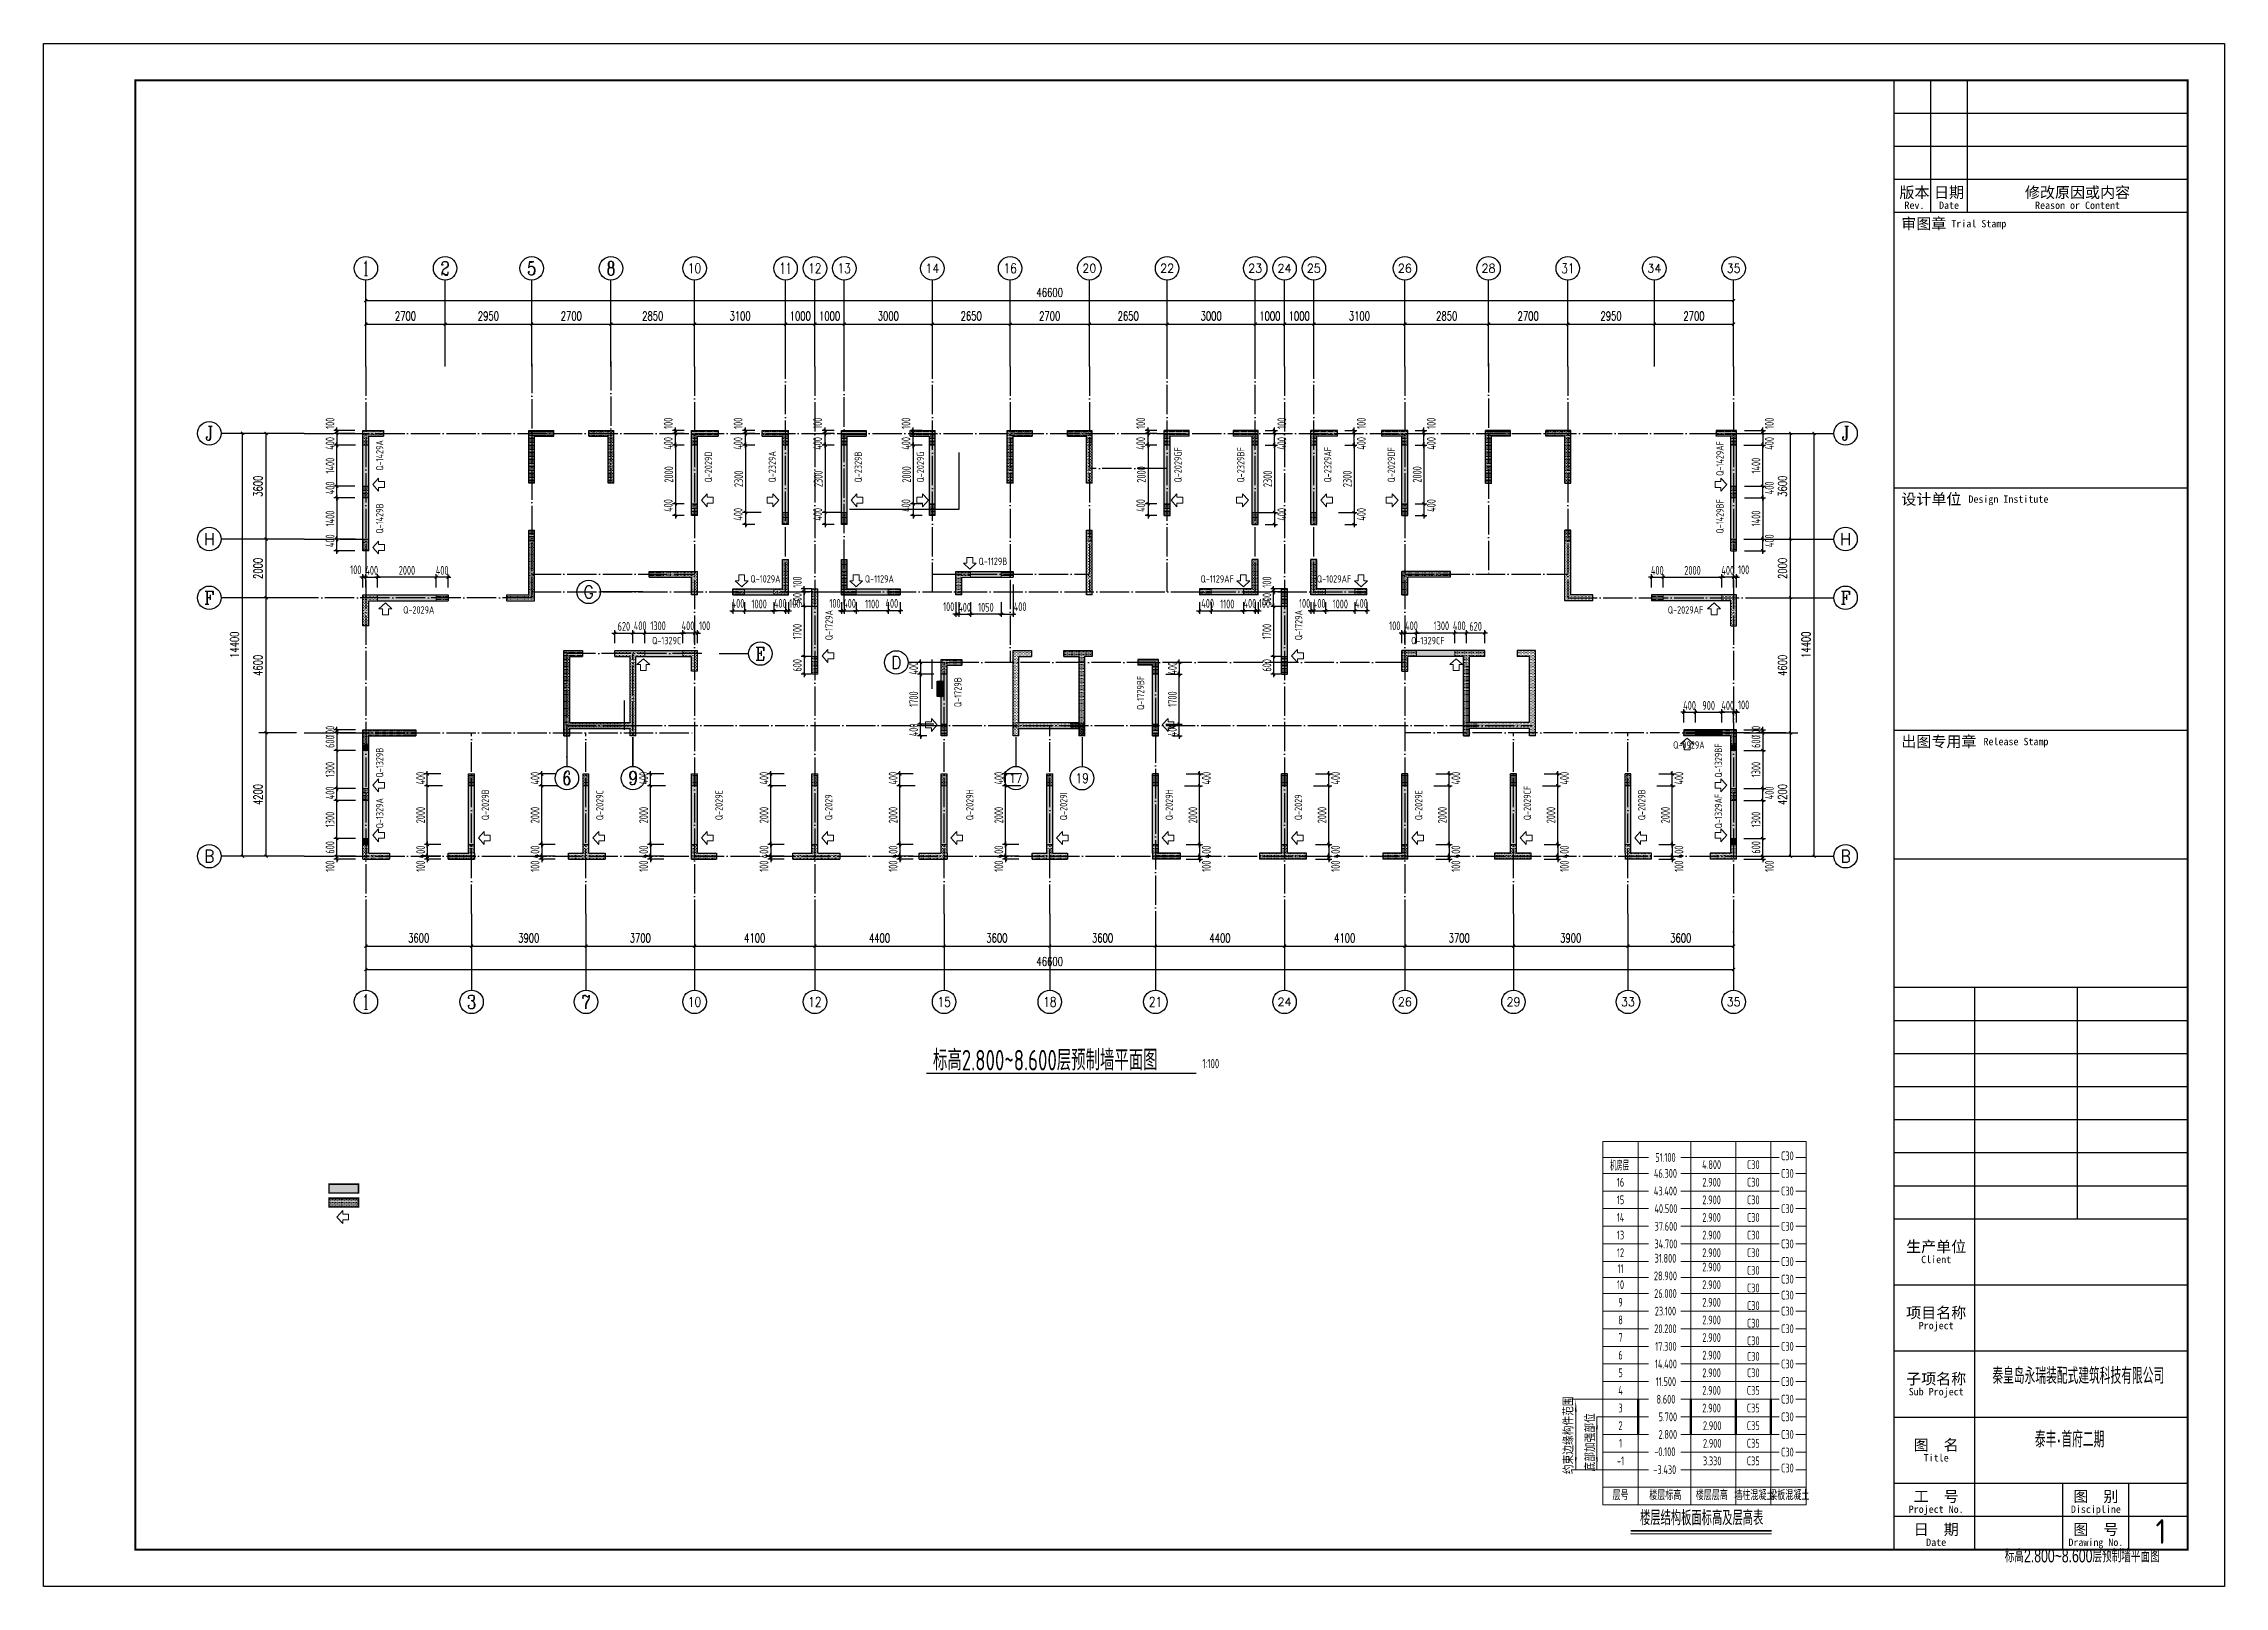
# Model space of a CAD drawing. Extents: x -85320 to 1679916, y -1321939 to 627.
# Drawn here: x 1023540 to 1097840, y -801779 to -749243 of the extents above; entities that cross this region are included whole.
import ezdxf
from ezdxf.enums import TextEntityAlignment as Align

# ---------------------------------------------------------------- set-up
doc = ezdxf.new("R2010")
doc.units = 0
doc.header["$LTSCALE"] = 1000
doc.linetypes.add('DASHED', pattern=[0.75, 0.5, -0.25])
doc.linetypes.add('DOTE', pattern=[2.42, 2, -0.2, 0.02, -0.2])
for name, color, linetype in [('0004尺寸标注线', 12, 'Continuous'), ('AXIS', 3, 'Continuous'), ('AXIS_TEXT', 7, 'Continuous'), ('BORDER', 7, 'Continuous'), ('DOTE', 1, 'DOTE'), ('EQUIP-箱柜', 3, 'Continuous'), ('G-06墙-01砼墙', 50, 'Continuous'), ('SIG_TEXT', 7, 'Continuous'), ('TEXT', 7, 'Continuous'), ('TH', 7, 'Continuous'), ('THICK', 6, 'Continuous'), ('图框文字', 7, 'Continuous'), ('打印线框', 7, 'Continuous'), ('拉模', 7, 'Continuous'), ('立面', 7, 'Continuous')]:
    doc.layers.add(name, color=color, linetype=linetype)
for name, color, linetype, lineweight in [('DIM', 3, 'Continuous', 0), ('tab', 7, 'ByLayer', 18), ('WCOL', 7, 'Continuous', 0), ('WCOL_DASH', 9, 'DASHED', 0), ('WCOL_DE_DIM', 3, 'Continuous', 0), ('WCOL_HATCH', 251, 'Continuous', 0), ('预制墙标注', 2, 'Continuous', 18)]:
    doc.layers.add(name, color=color, linetype=linetype, lineweight=lineweight)
doc.styles.add('_TCH_AXIS', font='COMPLEX', dxfattribs={"bigfont": 'GBCBIG'})
doc.styles.add('_TCH_DIM_T3', font='SIMPLEX', dxfattribs={"width": 0.705882, "bigfont": 'GBCBIG'})
doc.styles.add('_TEL_DIM', font='SIMPLEX', dxfattribs={"width": 0.8, "height": 3.5, "bigfont": 'HZTXT'})
doc.styles.add('COMPLEX', font='COMPLEX')
doc.styles.get("Standard").update_dxf_attribs({"font": 'gbenor.shx', "bigfont": 'gbcbig.shx'})
doc.styles.add('TSSD_CHINA', font='tssdeng.shx', dxfattribs={"width": 0.8, "bigfont": 'tssdchn.shx'})
doc.styles.add('TSSD_Rein', font='Tssdeng.shx', dxfattribs={"width": 0.7, "bigfont": 'hztxt.shx'})
doc.styles.add('中西文等高字体', font='hztxt_e.shx', dxfattribs={"width": 0.7, "bigfont": 'hbhz.shx'})
doc.styles.add('宋体', font='', dxfattribs={"width": 0.7})
doc.styles.add('样式 1', font='yjkeng.shx', dxfattribs={"width": 0.7, "bigfont": 'yjkchn.shx'})
doc.styles.add('设计院一', font='', dxfattribs={"width": 0.8})
doc.styles.get('宋体').set_extended_font_data('SimSun')
doc.styles.get('设计院一').set_extended_font_data('SimSun')
doc.dimstyles.new('1-1(A2)', dxfattribs={"dimtxt": 3, "dimasz": 1, "dimexe": 1, "dimexo": 1, "dimgap": 0.6, "dimtad": 1, "dimdec": 0, "dimrnd": 5, "dimzin": 0, "dimdsep": 46, "dimtxsty": '宋体', "dimblk": 'ARCHTICK', "dimcen": 1, "dimdle": 1, "dimclrd": 256, "dimclre": 256, "dimclrt": 42, "dimadec": 1, "dimazin": 0, "dimtfac": 1, "dimtdec": 0, "dimtix": 1, "dimtmove": 2, "dimatfit": 3, "dimldrblk": 'DOT', "dimfxl": 2, "dimtvp": 1, "dimtolj": 1, "dimtzin": 0, "dimarcsym": 0})
doc.dimstyles.new('_TCH_ARCH&&100', dxfattribs={"dimtxt": 297.5, "dimasz": 100, "dimexe": 250, "dimexo": 300, "dimgap": 126.25, "dimtad": 1, "dimdec": 0, "dimzin": 0, "dimdsep": 46, "dimtxsty": '_TCH_DIM_T3', "dimblk": 'ARCHTICK', "dimcen": 0.09, "dimclrt": 7, "dimazin": 2, "dimtfac": 1, "dimtdec": 0, "dimtix": 1, "dimtmove": 2, "dimatfit": 3, "dimfxl": 1, "dimtolj": 1, "dimtzin": 0, "dimarcsym": 0})
doc.dimstyles.new('TSSD_100_100$0', dxfattribs={"dimtxt": 300, "dimasz": 100, "dimexe": 100, "dimexo": 250, "dimgap": 80, "dimtad": 1, "dimdec": 0, "dimzin": 0, "dimdsep": 46, "dimtxsty": 'TSSD_Rein', "dimblk": 'ARCHTICK', "dimcen": 0, "dimdle": 100, "dimclrt": 7, "dimadec": 0, "dimazin": 0, "dimtfac": 1, "dimtdec": 0, "dimtix": 1, "dimtmove": 2, "dimatfit": 3, "dimldrblk": '_TSDBK', "dimfxl": 1, "dimtolj": 1, "dimtzin": 0, "dimarcsym": 0})
pattern_1 = [(45, (1128938.544, -319367.501), (-8.83883476, 8.83883476), [])]
pattern_2 = [(0, (-5661462.457, -507233), (23.8125, 47.625), [0, -47.625])]
pattern_3 = [(0, (-5661462.457, -506133), (23.8125, 47.625), [0, -47.625])]
pattern_4 = [(0, (-5661462.457, -508033), (23.8125, 47.625), [0, -47.625])]
pattern_5 = [(0, (-5661462.457, -507533), (23.8125, 47.625), [0, -47.625])]
pattern_6 = [(0, (-5660362.457, -507233), (23.8125, 47.625), [0, -47.625])]
pattern_7 = [(0, (-5661462.457, -509533), (23.8125, 47.625), [0, -47.625])]
pattern_8 = [(0, (-5661462.457, -508333), (23.8125, 47.625), [0, -47.625])]
pattern_9 = [(0, (-5661462.457, -508633), (23.8125, 47.625), [0, -47.625])]
pattern_10 = [(0, (-5661462.457, -549233), (23.8125, 47.625), [0, -47.625])]
pattern_11 = [(0, (-5661462.46, -549233), (23.8125, 47.625), [0, -47.625])]
pattern_12 = [(0, (-5661462.456, -549233), (23.8125, 47.625), [0, -47.625])]
pattern_13 = [(0, (-5661462.457, -549233), (23.8125, 47.625), [0, -47.625])]
pattern_14 = [(0, (-436441.726, -199966.09), (23.8125, 47.625), [0, -47.625])]
pattern_15 = [(0, (-436441.726, -241966.09), (23.8125, 47.625), [0, -47.625])]

msp = doc.modelspace()

# ---------------------------------------------------------------- texts
at = {"layer": 'AXIS_TEXT', "color": 3, "style": '_TCH_AXIS'}
msp.add_text('D', height=435.257, dxfattribs=at).set_placement((1052414.411, -770533.663), (1052766.762, -770533.663), align=Align.FIT)
at = {"layer": 'TEXT', "color": 6, "style": 'TSSD_Rein', "width": 0.7}
msp.add_text('标高2.800~8.600层预制墙平面图', height=700, dxfattribs=at).set_placement((1053842.292, -784209.676))
at = {"layer": 'TEXT', "style": 'TSSD_Rein', "width": 0.7}
msp.add_text('1:100', height=320, dxfattribs=at).set_placement((1063016.888, -784135.171))
at = {"layer": '图框文字', "color": 2, "style": '中西文等高字体', "width": 0.7}
msp.add_text('标高2.800~8.600层预制墙平面图', height=445.5, dxfattribs=at).set_placement((1090359.439, -801095.598), align=Align.BOTTOM_LEFT)
at = {"layer": '拉模', "color": 3}
msp.add_text('1', height=842.304, dxfattribs=at).set_placement((1095498.259, -800331.45))
at = {"layer": '预制墙标注', "linetype": 'Continuous', "style": '样式 1', "width": 0.7}
for s, rotation, p in [('Q-1429A', 90.0000025, (1034863.737, -763786.229)), ('Q-1429AF', 90.00000251, (1080527.693, -763962.932)), ('Q-2029D', 90.0000025, (1046063.739, -764187.372)), ('Q-2329A', 90.00000251, (1048238.23, -764187.372)), ('Q-2329B', 90.00000251, (1051168.935, -764187.372)), ('Q-2029G', 90.00000251, (1053288.688, -764187.372)), ('Q-2029GF', 90.00000251, (1062063.144, -764187.372)), ('Q-2329BF', 90.00000251, (1064201.86, -764187.372)), ('Q-2329AF', 90.00000251, (1067165.981, -764187.372)), ('Q-2029DF', 90.00000251, (1069331.244, -764187.372)), ('Q-1429B', 90.0000025, (1034863.737, -765927.96)), ('Q-1429BF', 90.00000251, (1080527.693, -765927.96)), ('Q-1129B', 359.9999975, (1055395.97, -766746.635)), ('Q-1029A', 359.9999975, (1047620.971, -767346.635)), ('Q-1129A', 359.9999975, (1051520.969, -767346.635)), ('Q-1129AF', 0.0000025, (1062958.387, -767346.635)), ('Q-1029AF', 0.0000025, (1066921.029, -767346.635)), ('Q-2029A', 0.0000025, (1035790.398, -768402.772)), ('Q-1729A', 90.0000025, (1050172.869, -769559.467)), ('Q-1729A', 90.00000251, (1066172.871, -769559.467)), ('Q-2029AF', 359.9999975, (1078878.459, -768402.772)), ('Q-1329C', 359.9999975, (1044270.972, -769446.635)), ('Q-1329CF', 0.0000025, (1070133.174, -769446.635)), ('Q-1729B', 90.0000025, (1054563.737, -771837.372)), ('Q-1729BF', 90.0000025, (1060787.542, -771934.57)), ('Q-1329B', 90.0000025, (1034863.737, -774235.959)), ('Q-0929A', 0.0000025, (1079058.41, -773002.772)), ('Q-1329BF', 90.0000025, (1080476.908, -774235.959)), ('Q-2029B', 90.0000025, (1038463.737, -775687.372)), ('Q-2029C', 90.0000025, (1042363.738, -775687.372)), ('Q-2029E', 90.0000025, (1046424.709, -775687.372)), ('Q-2029H', 90.0000025, (1054970.987, -775687.372)), ('Q-2029I', 90.0000025, (1058163.736, -775687.372)), ('Q-2029H', 90.00000251, (1061763.738, -775687.372)), ('Q-2029E', 90.00000251, (1070263.738, -775687.372)), ('Q-2029CF', 90.00000251, (1073963.736, -775687.372)), ('Q-2029B', 90.00000251, (1077863.737, -775687.372)), ('Q-1329A', 90.0000025, (1034863.737, -775964.411)), ('Q-2029', 90.0000025, (1050163.736, -775687.372)), ('Q-2029', 90.00000251, (1066163.738, -775687.372)), ('Q-1329AF', 90.0000025, (1080476.908, -775964.411))]:
    msp.add_text(s, height=250, rotation=rotation, dxfattribs=at).set_placement(p, align=Align.TOP_LEFT)

# ---------------------------------------------------------------- blocks, each defined once
blk = doc.blocks.new('_ArchTick')
at = {"color": 0, "linetype": 'ByBlock', "const_width": 0.4}
blk.add_lwpolyline([(-0.5, -0.5), (0.5, 0.5)], dxfattribs=at)
blk = doc.blocks.new('*D1074')
at = {"layer": 'AXIS', "color": 0, "lineweight": -2, "transparency": 16777216}
for p, q in [((1034519, -779176), (1034519, -780224)), ((1038119, -779176), (1038119, -780224)), ((1034519, -779974), (1038119, -779974))]:
    blk.add_line(p, q, dxfattribs=at)
at = {"layer": 'Defpoints', "color": 0, "transparency": 16777216}
for p in [(1034519, -778876), (1038119, -778876), (1038119, -779974)]:
    blk.add_point(p, dxfattribs=at)
at = {"layer": 'AXIS', "color": 0, "lineweight": -2, "transparency": 16777216, "xscale": 100, "yscale": 100, "zscale": 100, "rotation": 180}
blk.add_blockref('_ArchTick', (1034519, -779974), dxfattribs=at)
at = {"layer": 'AXIS', "color": 0, "lineweight": -2, "transparency": 16777216, "xscale": 100, "yscale": 100, "zscale": 100}
blk.add_blockref('_ArchTick', (1038119, -779974), dxfattribs=at)
at = {"layer": 'AXIS', "color": 7, "transparency": 16777216, "insert": (1036319, -779699), "char_height": 297.5, "attachment_point": 5, "style": '_TCH_DIM_T3'}
blk.add_mtext('\\A1;3600', dxfattribs=at)
blk = doc.blocks.new('*D1075')
at = {"layer": 'AXIS', "color": 0, "lineweight": -2, "transparency": 16777216}
for p, q in [((1038119, -779176), (1038119, -780224)), ((1042019, -779176), (1042019, -780224)), ((1038119, -779974), (1042019, -779974))]:
    blk.add_line(p, q, dxfattribs=at)
at = {"layer": 'Defpoints', "color": 0, "transparency": 16777216}
for p in [(1038119, -778876), (1042019, -778876), (1042019, -779974)]:
    blk.add_point(p, dxfattribs=at)
at = {"layer": 'AXIS', "color": 0, "lineweight": -2, "transparency": 16777216, "xscale": 100, "yscale": 100, "zscale": 100, "rotation": 180}
blk.add_blockref('_ArchTick', (1038119, -779974), dxfattribs=at)
at = {"layer": 'AXIS', "color": 0, "lineweight": -2, "transparency": 16777216, "xscale": 100, "yscale": 100, "zscale": 100}
blk.add_blockref('_ArchTick', (1042019, -779974), dxfattribs=at)
at = {"layer": 'AXIS', "color": 7, "transparency": 16777216, "insert": (1040069, -779699), "char_height": 297.5, "attachment_point": 5, "style": '_TCH_DIM_T3'}
blk.add_mtext('\\A1;3900', dxfattribs=at)
blk = doc.blocks.new('*D1076')
at = {"layer": 'AXIS', "color": 0, "lineweight": -2, "transparency": 16777216}
for p, q in [((1042019, -779176), (1042019, -780224)), ((1045719, -779176), (1045719, -780224)), ((1042019, -779974), (1045719, -779974))]:
    blk.add_line(p, q, dxfattribs=at)
at = {"layer": 'Defpoints', "color": 0, "transparency": 16777216}
for p in [(1042019, -778876), (1045719, -778876), (1045719, -779974)]:
    blk.add_point(p, dxfattribs=at)
at = {"layer": 'AXIS', "color": 0, "lineweight": -2, "transparency": 16777216, "xscale": 100, "yscale": 100, "zscale": 100, "rotation": 180}
blk.add_blockref('_ArchTick', (1042019, -779974), dxfattribs=at)
at = {"layer": 'AXIS', "color": 0, "lineweight": -2, "transparency": 16777216, "xscale": 100, "yscale": 100, "zscale": 100}
blk.add_blockref('_ArchTick', (1045719, -779974), dxfattribs=at)
at = {"layer": 'AXIS', "color": 7, "transparency": 16777216, "insert": (1043869, -779699), "char_height": 297.5, "attachment_point": 5, "style": '_TCH_DIM_T3'}
blk.add_mtext('\\A1;3700', dxfattribs=at)
blk = doc.blocks.new('*D1077')
at = {"layer": 'AXIS', "color": 0, "lineweight": -2, "transparency": 16777216}
for p, q in [((1045719, -779176), (1045719, -780224)), ((1049819, -779176), (1049819, -780224)), ((1045719, -779974), (1049819, -779974))]:
    blk.add_line(p, q, dxfattribs=at)
at = {"layer": 'Defpoints', "color": 0, "transparency": 16777216}
for p in [(1045719, -778876), (1049819, -778876), (1049819, -779974)]:
    blk.add_point(p, dxfattribs=at)
at = {"layer": 'AXIS', "color": 0, "lineweight": -2, "transparency": 16777216, "xscale": 100, "yscale": 100, "zscale": 100, "rotation": 180}
blk.add_blockref('_ArchTick', (1045719, -779974), dxfattribs=at)
at = {"layer": 'AXIS', "color": 0, "lineweight": -2, "transparency": 16777216, "xscale": 100, "yscale": 100, "zscale": 100}
blk.add_blockref('_ArchTick', (1049819, -779974), dxfattribs=at)
at = {"layer": 'AXIS', "color": 7, "transparency": 16777216, "insert": (1047769, -779699), "char_height": 297.5, "attachment_point": 5, "style": '_TCH_DIM_T3'}
blk.add_mtext('\\A1;4100', dxfattribs=at)
blk = doc.blocks.new('*D1078')
at = {"layer": 'AXIS', "color": 0, "lineweight": -2, "transparency": 16777216}
for p, q in [((1049819, -779176), (1049819, -780224)), ((1054219, -779176), (1054219, -780224)), ((1049819, -779974), (1054219, -779974))]:
    blk.add_line(p, q, dxfattribs=at)
at = {"layer": 'Defpoints', "color": 0, "transparency": 16777216}
for p in [(1049819, -778876), (1054219, -778876), (1054219, -779974)]:
    blk.add_point(p, dxfattribs=at)
at = {"layer": 'AXIS', "color": 0, "lineweight": -2, "transparency": 16777216, "xscale": 100, "yscale": 100, "zscale": 100, "rotation": 180}
blk.add_blockref('_ArchTick', (1049819, -779974), dxfattribs=at)
at = {"layer": 'AXIS', "color": 0, "lineweight": -2, "transparency": 16777216, "xscale": 100, "yscale": 100, "zscale": 100}
blk.add_blockref('_ArchTick', (1054219, -779974), dxfattribs=at)
at = {"layer": 'AXIS', "color": 7, "transparency": 16777216, "insert": (1052019, -779699), "char_height": 297.5, "attachment_point": 5, "style": '_TCH_DIM_T3'}
blk.add_mtext('\\A1;4400', dxfattribs=at)
blk = doc.blocks.new('*D1079')
at = {"layer": 'AXIS', "color": 0, "lineweight": -2, "transparency": 16777216}
for p, q in [((1054219, -779176), (1054219, -780224)), ((1057819, -779176), (1057819, -780224)), ((1054219, -779974), (1057819, -779974))]:
    blk.add_line(p, q, dxfattribs=at)
at = {"layer": 'Defpoints', "color": 0, "transparency": 16777216}
for p in [(1054219, -778876), (1057819, -778876), (1057819, -779974)]:
    blk.add_point(p, dxfattribs=at)
at = {"layer": 'AXIS', "color": 0, "lineweight": -2, "transparency": 16777216, "xscale": 100, "yscale": 100, "zscale": 100, "rotation": 180}
blk.add_blockref('_ArchTick', (1054219, -779974), dxfattribs=at)
at = {"layer": 'AXIS', "color": 0, "lineweight": -2, "transparency": 16777216, "xscale": 100, "yscale": 100, "zscale": 100}
blk.add_blockref('_ArchTick', (1057819, -779974), dxfattribs=at)
at = {"layer": 'AXIS', "color": 7, "transparency": 16777216, "insert": (1056019, -779699), "char_height": 297.5, "attachment_point": 5, "style": '_TCH_DIM_T3'}
blk.add_mtext('\\A1;3600', dxfattribs=at)
blk = doc.blocks.new('*D1080')
at = {"layer": 'AXIS', "color": 0, "lineweight": -2, "transparency": 16777216}
for p, q in [((1057819, -779176), (1057819, -780224)), ((1061419, -779176), (1061419, -780224)), ((1057819, -779974), (1061419, -779974))]:
    blk.add_line(p, q, dxfattribs=at)
at = {"layer": 'Defpoints', "color": 0, "transparency": 16777216}
for p in [(1057819, -778876), (1061419, -778876), (1061419, -779974)]:
    blk.add_point(p, dxfattribs=at)
at = {"layer": 'AXIS', "color": 0, "lineweight": -2, "transparency": 16777216, "xscale": 100, "yscale": 100, "zscale": 100, "rotation": 180}
blk.add_blockref('_ArchTick', (1057819, -779974), dxfattribs=at)
at = {"layer": 'AXIS', "color": 0, "lineweight": -2, "transparency": 16777216, "xscale": 100, "yscale": 100, "zscale": 100}
blk.add_blockref('_ArchTick', (1061419, -779974), dxfattribs=at)
at = {"layer": 'AXIS', "color": 7, "transparency": 16777216, "insert": (1059619, -779699), "char_height": 297.5, "attachment_point": 5, "style": '_TCH_DIM_T3'}
blk.add_mtext('\\A1;3600', dxfattribs=at)
blk = doc.blocks.new('*D1081')
at = {"layer": 'AXIS', "color": 0, "lineweight": -2, "transparency": 16777216}
for p, q in [((1061419, -779176), (1061419, -780224)), ((1065819, -779176), (1065819, -780224)), ((1061419, -779974), (1065819, -779974))]:
    blk.add_line(p, q, dxfattribs=at)
at = {"layer": 'Defpoints', "color": 0, "transparency": 16777216}
for p in [(1061419, -778876), (1065819, -778876), (1065819, -779974)]:
    blk.add_point(p, dxfattribs=at)
at = {"layer": 'AXIS', "color": 0, "lineweight": -2, "transparency": 16777216, "xscale": 100, "yscale": 100, "zscale": 100, "rotation": 180}
blk.add_blockref('_ArchTick', (1061419, -779974), dxfattribs=at)
at = {"layer": 'AXIS', "color": 0, "lineweight": -2, "transparency": 16777216, "xscale": 100, "yscale": 100, "zscale": 100}
blk.add_blockref('_ArchTick', (1065819, -779974), dxfattribs=at)
at = {"layer": 'AXIS', "color": 7, "transparency": 16777216, "insert": (1063619, -779699), "char_height": 297.5, "attachment_point": 5, "style": '_TCH_DIM_T3'}
blk.add_mtext('\\A1;4400', dxfattribs=at)
blk = doc.blocks.new('*D1082')
at = {"layer": 'AXIS', "color": 0, "lineweight": -2, "transparency": 16777216}
for p, q in [((1065819, -779176), (1065819, -780224)), ((1069919, -779176), (1069919, -780224)), ((1065819, -779974), (1069919, -779974))]:
    blk.add_line(p, q, dxfattribs=at)
at = {"layer": 'Defpoints', "color": 0, "transparency": 16777216}
for p in [(1065819, -778876), (1069919, -778876), (1069919, -779974)]:
    blk.add_point(p, dxfattribs=at)
at = {"layer": 'AXIS', "color": 0, "lineweight": -2, "transparency": 16777216, "xscale": 100, "yscale": 100, "zscale": 100, "rotation": 180}
blk.add_blockref('_ArchTick', (1065819, -779974), dxfattribs=at)
at = {"layer": 'AXIS', "color": 0, "lineweight": -2, "transparency": 16777216, "xscale": 100, "yscale": 100, "zscale": 100}
blk.add_blockref('_ArchTick', (1069919, -779974), dxfattribs=at)
at = {"layer": 'AXIS', "color": 7, "transparency": 16777216, "insert": (1067869, -779699), "char_height": 297.5, "attachment_point": 5, "style": '_TCH_DIM_T3'}
blk.add_mtext('\\A1;4100', dxfattribs=at)
blk = doc.blocks.new('*D1083')
at = {"layer": 'AXIS', "color": 0, "lineweight": -2, "transparency": 16777216}
for p, q in [((1069919, -779176), (1069919, -780224)), ((1073619, -779176), (1073619, -780224)), ((1069919, -779974), (1073619, -779974))]:
    blk.add_line(p, q, dxfattribs=at)
at = {"layer": 'Defpoints', "color": 0, "transparency": 16777216}
for p in [(1069919, -778876), (1073619, -778876), (1073619, -779974)]:
    blk.add_point(p, dxfattribs=at)
at = {"layer": 'AXIS', "color": 0, "lineweight": -2, "transparency": 16777216, "xscale": 100, "yscale": 100, "zscale": 100, "rotation": 180}
blk.add_blockref('_ArchTick', (1069919, -779974), dxfattribs=at)
at = {"layer": 'AXIS', "color": 0, "lineweight": -2, "transparency": 16777216, "xscale": 100, "yscale": 100, "zscale": 100}
blk.add_blockref('_ArchTick', (1073619, -779974), dxfattribs=at)
at = {"layer": 'AXIS', "color": 7, "transparency": 16777216, "insert": (1071769, -779699), "char_height": 297.5, "attachment_point": 5, "style": '_TCH_DIM_T3'}
blk.add_mtext('\\A1;3700', dxfattribs=at)
blk = doc.blocks.new('*D1084')
at = {"layer": 'AXIS', "color": 0, "lineweight": -2, "transparency": 16777216}
for p, q in [((1073619, -779176), (1073619, -780224)), ((1077519, -779176), (1077519, -780224)), ((1073619, -779974), (1077519, -779974))]:
    blk.add_line(p, q, dxfattribs=at)
at = {"layer": 'Defpoints', "color": 0, "transparency": 16777216}
for p in [(1073619, -778876), (1077519, -778876), (1077519, -779974)]:
    blk.add_point(p, dxfattribs=at)
at = {"layer": 'AXIS', "color": 0, "lineweight": -2, "transparency": 16777216, "xscale": 100, "yscale": 100, "zscale": 100, "rotation": 180}
blk.add_blockref('_ArchTick', (1073619, -779974), dxfattribs=at)
at = {"layer": 'AXIS', "color": 0, "lineweight": -2, "transparency": 16777216, "xscale": 100, "yscale": 100, "zscale": 100}
blk.add_blockref('_ArchTick', (1077519, -779974), dxfattribs=at)
at = {"layer": 'AXIS', "color": 7, "transparency": 16777216, "insert": (1075569, -779699), "char_height": 297.5, "attachment_point": 5, "style": '_TCH_DIM_T3'}
blk.add_mtext('\\A1;3900', dxfattribs=at)
blk = doc.blocks.new('*D1085')
at = {"layer": 'AXIS', "color": 0, "lineweight": -2, "transparency": 16777216}
for p, q in [((1077519, -779176), (1077519, -780224)), ((1081119, -779176), (1081119, -780224)), ((1077519, -779974), (1081119, -779974))]:
    blk.add_line(p, q, dxfattribs=at)
at = {"layer": 'Defpoints', "color": 0, "transparency": 16777216}
for p in [(1077519, -778876), (1081119, -778876), (1081119, -779974)]:
    blk.add_point(p, dxfattribs=at)
at = {"layer": 'AXIS', "color": 0, "lineweight": -2, "transparency": 16777216, "xscale": 100, "yscale": 100, "zscale": 100, "rotation": 180}
blk.add_blockref('_ArchTick', (1077519, -779974), dxfattribs=at)
at = {"layer": 'AXIS', "color": 0, "lineweight": -2, "transparency": 16777216, "xscale": 100, "yscale": 100, "zscale": 100}
blk.add_blockref('_ArchTick', (1081119, -779974), dxfattribs=at)
at = {"layer": 'AXIS', "color": 7, "transparency": 16777216, "insert": (1079319, -779699), "char_height": 297.5, "attachment_point": 5, "style": '_TCH_DIM_T3'}
blk.add_mtext('\\A1;3600', dxfattribs=at)
blk = doc.blocks.new('*D1086')
at = {"layer": 'AXIS', "color": 0, "lineweight": -2, "transparency": 16777216}
for p, q in [((1034519, -759942), (1034519, -758544)), ((1037219, -759942), (1037219, -758544)), ((1034519, -758794), (1037219, -758794))]:
    blk.add_line(p, q, dxfattribs=at)
at = {"layer": 'Defpoints', "color": 0, "transparency": 16777216}
for p in [(1037219, -758794), (1034519, -760242), (1037219, -760242)]:
    blk.add_point(p, dxfattribs=at)
at = {"layer": 'AXIS', "color": 0, "lineweight": -2, "transparency": 16777216, "xscale": 100, "yscale": 100, "zscale": 100, "rotation": 180}
blk.add_blockref('_ArchTick', (1034519, -758794), dxfattribs=at)
at = {"layer": 'AXIS', "color": 0, "lineweight": -2, "transparency": 16777216, "xscale": 100, "yscale": 100, "zscale": 100}
blk.add_blockref('_ArchTick', (1037219, -758794), dxfattribs=at)
at = {"layer": 'AXIS', "color": 7, "transparency": 16777216, "insert": (1035869, -758519), "char_height": 297.5, "attachment_point": 5, "style": '_TCH_DIM_T3'}
blk.add_mtext('\\A1;2700', dxfattribs=at)
blk = doc.blocks.new('*D1087')
at = {"layer": 'AXIS', "color": 0, "lineweight": -2, "transparency": 16777216}
for p, q in [((1037219, -759942), (1037219, -758544)), ((1040169, -759942), (1040169, -758544)), ((1037219, -758794), (1040169, -758794))]:
    blk.add_line(p, q, dxfattribs=at)
at = {"layer": 'Defpoints', "color": 0, "transparency": 16777216}
for p in [(1040169, -758794), (1037219, -760242), (1040169, -760242)]:
    blk.add_point(p, dxfattribs=at)
at = {"layer": 'AXIS', "color": 0, "lineweight": -2, "transparency": 16777216, "xscale": 100, "yscale": 100, "zscale": 100, "rotation": 180}
blk.add_blockref('_ArchTick', (1037219, -758794), dxfattribs=at)
at = {"layer": 'AXIS', "color": 0, "lineweight": -2, "transparency": 16777216, "xscale": 100, "yscale": 100, "zscale": 100}
blk.add_blockref('_ArchTick', (1040169, -758794), dxfattribs=at)
at = {"layer": 'AXIS', "color": 7, "transparency": 16777216, "insert": (1038694, -758519), "char_height": 297.5, "attachment_point": 5, "style": '_TCH_DIM_T3'}
blk.add_mtext('\\A1;2950', dxfattribs=at)
blk = doc.blocks.new('*D1088')
at = {"layer": 'AXIS', "color": 0, "lineweight": -2, "transparency": 16777216}
for p, q in [((1040169, -759942), (1040169, -758544)), ((1042869, -759942), (1042869, -758544)), ((1040169, -758794), (1042869, -758794))]:
    blk.add_line(p, q, dxfattribs=at)
at = {"layer": 'Defpoints', "color": 0, "transparency": 16777216}
for p in [(1042869, -758794), (1040169, -760242), (1042869, -760242)]:
    blk.add_point(p, dxfattribs=at)
at = {"layer": 'AXIS', "color": 0, "lineweight": -2, "transparency": 16777216, "xscale": 100, "yscale": 100, "zscale": 100, "rotation": 180}
blk.add_blockref('_ArchTick', (1040169, -758794), dxfattribs=at)
at = {"layer": 'AXIS', "color": 0, "lineweight": -2, "transparency": 16777216, "xscale": 100, "yscale": 100, "zscale": 100}
blk.add_blockref('_ArchTick', (1042869, -758794), dxfattribs=at)
at = {"layer": 'AXIS', "color": 7, "transparency": 16777216, "insert": (1041519, -758519), "char_height": 297.5, "attachment_point": 5, "style": '_TCH_DIM_T3'}
blk.add_mtext('\\A1;2700', dxfattribs=at)
blk = doc.blocks.new('*D1089')
at = {"layer": 'AXIS', "color": 0, "lineweight": -2, "transparency": 16777216}
for p, q in [((1042869, -759942), (1042869, -758544)), ((1045719, -759942), (1045719, -758544)), ((1042869, -758794), (1045719, -758794))]:
    blk.add_line(p, q, dxfattribs=at)
at = {"layer": 'Defpoints', "color": 0, "transparency": 16777216}
for p in [(1045719, -758794), (1042869, -760242), (1045719, -760242)]:
    blk.add_point(p, dxfattribs=at)
at = {"layer": 'AXIS', "color": 0, "lineweight": -2, "transparency": 16777216, "xscale": 100, "yscale": 100, "zscale": 100, "rotation": 180}
blk.add_blockref('_ArchTick', (1042869, -758794), dxfattribs=at)
at = {"layer": 'AXIS', "color": 0, "lineweight": -2, "transparency": 16777216, "xscale": 100, "yscale": 100, "zscale": 100}
blk.add_blockref('_ArchTick', (1045719, -758794), dxfattribs=at)
at = {"layer": 'AXIS', "color": 7, "transparency": 16777216, "insert": (1044294, -758519), "char_height": 297.5, "attachment_point": 5, "style": '_TCH_DIM_T3'}
blk.add_mtext('\\A1;2850', dxfattribs=at)
blk = doc.blocks.new('*D1090')
at = {"layer": 'AXIS', "color": 0, "lineweight": -2, "transparency": 16777216}
for p, q in [((1045719, -759942), (1045719, -758544)), ((1048819, -759942), (1048819, -758544)), ((1045719, -758794), (1048819, -758794))]:
    blk.add_line(p, q, dxfattribs=at)
at = {"layer": 'Defpoints', "color": 0, "transparency": 16777216}
for p in [(1048819, -758794), (1045719, -760242), (1048819, -760242)]:
    blk.add_point(p, dxfattribs=at)
at = {"layer": 'AXIS', "color": 0, "lineweight": -2, "transparency": 16777216, "xscale": 100, "yscale": 100, "zscale": 100, "rotation": 180}
blk.add_blockref('_ArchTick', (1045719, -758794), dxfattribs=at)
at = {"layer": 'AXIS', "color": 0, "lineweight": -2, "transparency": 16777216, "xscale": 100, "yscale": 100, "zscale": 100}
blk.add_blockref('_ArchTick', (1048819, -758794), dxfattribs=at)
at = {"layer": 'AXIS', "color": 7, "transparency": 16777216, "insert": (1047269, -758519), "char_height": 297.5, "attachment_point": 5, "style": '_TCH_DIM_T3'}
blk.add_mtext('\\A1;3100', dxfattribs=at)
blk = doc.blocks.new('*D1091')
at = {"layer": 'AXIS', "color": 0, "lineweight": -2, "transparency": 16777216}
for p, q in [((1048819, -759942), (1048819, -758544)), ((1049819, -759942), (1049819, -758544)), ((1048819, -758794), (1049819, -758794))]:
    blk.add_line(p, q, dxfattribs=at)
at = {"layer": 'Defpoints', "color": 0, "transparency": 16777216}
for p in [(1049819, -758794), (1048819, -760242), (1049819, -760242)]:
    blk.add_point(p, dxfattribs=at)
at = {"layer": 'AXIS', "color": 0, "lineweight": -2, "transparency": 16777216, "xscale": 100, "yscale": 100, "zscale": 100, "rotation": 180}
blk.add_blockref('_ArchTick', (1048819, -758794), dxfattribs=at)
at = {"layer": 'AXIS', "color": 0, "lineweight": -2, "transparency": 16777216, "xscale": 100, "yscale": 100, "zscale": 100}
blk.add_blockref('_ArchTick', (1049819, -758794), dxfattribs=at)
at = {"layer": 'AXIS', "color": 7, "transparency": 16777216, "insert": (1049319, -758519), "char_height": 297.5, "attachment_point": 5, "style": '_TCH_DIM_T3'}
blk.add_mtext('\\A1;1000', dxfattribs=at)
blk = doc.blocks.new('*D1092')
at = {"layer": 'AXIS', "color": 0, "lineweight": -2, "transparency": 16777216}
for p, q in [((1049819, -759942), (1049819, -758544)), ((1050819, -759942), (1050819, -758544)), ((1049819, -758794), (1050819, -758794))]:
    blk.add_line(p, q, dxfattribs=at)
at = {"layer": 'Defpoints', "color": 0, "transparency": 16777216}
for p in [(1050819, -758794), (1049819, -760242), (1050819, -760242)]:
    blk.add_point(p, dxfattribs=at)
at = {"layer": 'AXIS', "color": 0, "lineweight": -2, "transparency": 16777216, "xscale": 100, "yscale": 100, "zscale": 100, "rotation": 180}
blk.add_blockref('_ArchTick', (1049819, -758794), dxfattribs=at)
at = {"layer": 'AXIS', "color": 0, "lineweight": -2, "transparency": 16777216, "xscale": 100, "yscale": 100, "zscale": 100}
blk.add_blockref('_ArchTick', (1050819, -758794), dxfattribs=at)
at = {"layer": 'AXIS', "color": 7, "transparency": 16777216, "insert": (1050319, -758519), "char_height": 297.5, "attachment_point": 5, "style": '_TCH_DIM_T3'}
blk.add_mtext('\\A1;1000', dxfattribs=at)
blk = doc.blocks.new('*D1093')
at = {"layer": 'AXIS', "color": 0, "lineweight": -2, "transparency": 16777216}
for p, q in [((1050819, -759942), (1050819, -758544)), ((1053819, -759942), (1053819, -758544)), ((1050819, -758794), (1053819, -758794))]:
    blk.add_line(p, q, dxfattribs=at)
at = {"layer": 'Defpoints', "color": 0, "transparency": 16777216}
for p in [(1053819, -758794), (1050819, -760242), (1053819, -760242)]:
    blk.add_point(p, dxfattribs=at)
at = {"layer": 'AXIS', "color": 0, "lineweight": -2, "transparency": 16777216, "xscale": 100, "yscale": 100, "zscale": 100, "rotation": 180}
blk.add_blockref('_ArchTick', (1050819, -758794), dxfattribs=at)
at = {"layer": 'AXIS', "color": 0, "lineweight": -2, "transparency": 16777216, "xscale": 100, "yscale": 100, "zscale": 100}
blk.add_blockref('_ArchTick', (1053819, -758794), dxfattribs=at)
at = {"layer": 'AXIS', "color": 7, "transparency": 16777216, "insert": (1052319, -758519), "char_height": 297.5, "attachment_point": 5, "style": '_TCH_DIM_T3'}
blk.add_mtext('\\A1;3000', dxfattribs=at)
blk = doc.blocks.new('*D1094')
at = {"layer": 'AXIS', "color": 0, "lineweight": -2, "transparency": 16777216}
for p, q in [((1053819, -759942), (1053819, -758544)), ((1056469, -759942), (1056469, -758544)), ((1053819, -758794), (1056469, -758794))]:
    blk.add_line(p, q, dxfattribs=at)
at = {"layer": 'Defpoints', "color": 0, "transparency": 16777216}
for p in [(1056469, -758794), (1053819, -760242), (1056469, -760242)]:
    blk.add_point(p, dxfattribs=at)
at = {"layer": 'AXIS', "color": 0, "lineweight": -2, "transparency": 16777216, "xscale": 100, "yscale": 100, "zscale": 100, "rotation": 180}
blk.add_blockref('_ArchTick', (1053819, -758794), dxfattribs=at)
at = {"layer": 'AXIS', "color": 0, "lineweight": -2, "transparency": 16777216, "xscale": 100, "yscale": 100, "zscale": 100}
blk.add_blockref('_ArchTick', (1056469, -758794), dxfattribs=at)
at = {"layer": 'AXIS', "color": 7, "transparency": 16777216, "insert": (1055144, -758519), "char_height": 297.5, "attachment_point": 5, "style": '_TCH_DIM_T3'}
blk.add_mtext('\\A1;2650', dxfattribs=at)
blk = doc.blocks.new('*D1095')
at = {"layer": 'AXIS', "color": 0, "lineweight": -2, "transparency": 16777216}
for p, q in [((1056469, -759942), (1056469, -758544)), ((1059169, -759942), (1059169, -758544)), ((1056469, -758794), (1059169, -758794))]:
    blk.add_line(p, q, dxfattribs=at)
at = {"layer": 'Defpoints', "color": 0, "transparency": 16777216}
for p in [(1059169, -758794), (1056469, -760242), (1059169, -760242)]:
    blk.add_point(p, dxfattribs=at)
at = {"layer": 'AXIS', "color": 0, "lineweight": -2, "transparency": 16777216, "xscale": 100, "yscale": 100, "zscale": 100, "rotation": 180}
blk.add_blockref('_ArchTick', (1056469, -758794), dxfattribs=at)
at = {"layer": 'AXIS', "color": 0, "lineweight": -2, "transparency": 16777216, "xscale": 100, "yscale": 100, "zscale": 100}
blk.add_blockref('_ArchTick', (1059169, -758794), dxfattribs=at)
at = {"layer": 'AXIS', "color": 7, "transparency": 16777216, "insert": (1057819, -758519), "char_height": 297.5, "attachment_point": 5, "style": '_TCH_DIM_T3'}
blk.add_mtext('\\A1;2700', dxfattribs=at)
blk = doc.blocks.new('*D1096')
at = {"layer": 'AXIS', "color": 0, "lineweight": -2, "transparency": 16777216}
for p, q in [((1059169, -759942), (1059169, -758544)), ((1061819, -759942), (1061819, -758544)), ((1059169, -758794), (1061819, -758794))]:
    blk.add_line(p, q, dxfattribs=at)
at = {"layer": 'Defpoints', "color": 0, "transparency": 16777216}
for p in [(1061819, -758794), (1059169, -760242), (1061819, -760242)]:
    blk.add_point(p, dxfattribs=at)
at = {"layer": 'AXIS', "color": 0, "lineweight": -2, "transparency": 16777216, "xscale": 100, "yscale": 100, "zscale": 100, "rotation": 180}
blk.add_blockref('_ArchTick', (1059169, -758794), dxfattribs=at)
at = {"layer": 'AXIS', "color": 0, "lineweight": -2, "transparency": 16777216, "xscale": 100, "yscale": 100, "zscale": 100}
blk.add_blockref('_ArchTick', (1061819, -758794), dxfattribs=at)
at = {"layer": 'AXIS', "color": 7, "transparency": 16777216, "insert": (1060494, -758519), "char_height": 297.5, "attachment_point": 5, "style": '_TCH_DIM_T3'}
blk.add_mtext('\\A1;2650', dxfattribs=at)
blk = doc.blocks.new('*D1097')
at = {"layer": 'AXIS', "color": 0, "lineweight": -2, "transparency": 16777216}
for p, q in [((1061819, -759942), (1061819, -758544)), ((1064819, -759942), (1064819, -758544)), ((1061819, -758794), (1064819, -758794))]:
    blk.add_line(p, q, dxfattribs=at)
at = {"layer": 'Defpoints', "color": 0, "transparency": 16777216}
for p in [(1064819, -758794), (1061819, -760242), (1064819, -760242)]:
    blk.add_point(p, dxfattribs=at)
at = {"layer": 'AXIS', "color": 0, "lineweight": -2, "transparency": 16777216, "xscale": 100, "yscale": 100, "zscale": 100, "rotation": 180}
blk.add_blockref('_ArchTick', (1061819, -758794), dxfattribs=at)
at = {"layer": 'AXIS', "color": 0, "lineweight": -2, "transparency": 16777216, "xscale": 100, "yscale": 100, "zscale": 100}
blk.add_blockref('_ArchTick', (1064819, -758794), dxfattribs=at)
at = {"layer": 'AXIS', "color": 7, "transparency": 16777216, "insert": (1063319, -758519), "char_height": 297.5, "attachment_point": 5, "style": '_TCH_DIM_T3'}
blk.add_mtext('\\A1;3000', dxfattribs=at)
blk = doc.blocks.new('*D1098')
at = {"layer": 'AXIS', "color": 0, "lineweight": -2, "transparency": 16777216}
for p, q in [((1064819, -759942), (1064819, -758544)), ((1065819, -759942), (1065819, -758544)), ((1064819, -758794), (1065819, -758794))]:
    blk.add_line(p, q, dxfattribs=at)
at = {"layer": 'Defpoints', "color": 0, "transparency": 16777216}
for p in [(1065819, -758794), (1064819, -760242), (1065819, -760242)]:
    blk.add_point(p, dxfattribs=at)
at = {"layer": 'AXIS', "color": 0, "lineweight": -2, "transparency": 16777216, "xscale": 100, "yscale": 100, "zscale": 100, "rotation": 180}
blk.add_blockref('_ArchTick', (1064819, -758794), dxfattribs=at)
at = {"layer": 'AXIS', "color": 0, "lineweight": -2, "transparency": 16777216, "xscale": 100, "yscale": 100, "zscale": 100}
blk.add_blockref('_ArchTick', (1065819, -758794), dxfattribs=at)
at = {"layer": 'AXIS', "color": 7, "transparency": 16777216, "insert": (1065319, -758519), "char_height": 297.5, "attachment_point": 5, "style": '_TCH_DIM_T3'}
blk.add_mtext('\\A1;1000', dxfattribs=at)
blk = doc.blocks.new('*D1099')
at = {"layer": 'AXIS', "color": 0, "lineweight": -2, "transparency": 16777216}
for p, q in [((1065819, -759942), (1065819, -758544)), ((1066819, -759942), (1066819, -758544)), ((1065819, -758794), (1066819, -758794))]:
    blk.add_line(p, q, dxfattribs=at)
at = {"layer": 'Defpoints', "color": 0, "transparency": 16777216}
for p in [(1066819, -758794), (1065819, -760242), (1066819, -760242)]:
    blk.add_point(p, dxfattribs=at)
at = {"layer": 'AXIS', "color": 0, "lineweight": -2, "transparency": 16777216, "xscale": 100, "yscale": 100, "zscale": 100, "rotation": 180}
blk.add_blockref('_ArchTick', (1065819, -758794), dxfattribs=at)
at = {"layer": 'AXIS', "color": 0, "lineweight": -2, "transparency": 16777216, "xscale": 100, "yscale": 100, "zscale": 100}
blk.add_blockref('_ArchTick', (1066819, -758794), dxfattribs=at)
at = {"layer": 'AXIS', "color": 7, "transparency": 16777216, "insert": (1066319, -758519), "char_height": 297.5, "attachment_point": 5, "style": '_TCH_DIM_T3'}
blk.add_mtext('\\A1;1000', dxfattribs=at)
blk = doc.blocks.new('*D1100')
at = {"layer": 'AXIS', "color": 0, "lineweight": -2, "transparency": 16777216}
for p, q in [((1066819, -759942), (1066819, -758544)), ((1069919, -759942), (1069919, -758544)), ((1066819, -758794), (1069919, -758794))]:
    blk.add_line(p, q, dxfattribs=at)
at = {"layer": 'Defpoints', "color": 0, "transparency": 16777216}
for p in [(1069919, -758794), (1066819, -760242), (1069919, -760242)]:
    blk.add_point(p, dxfattribs=at)
at = {"layer": 'AXIS', "color": 0, "lineweight": -2, "transparency": 16777216, "xscale": 100, "yscale": 100, "zscale": 100, "rotation": 180}
blk.add_blockref('_ArchTick', (1066819, -758794), dxfattribs=at)
at = {"layer": 'AXIS', "color": 0, "lineweight": -2, "transparency": 16777216, "xscale": 100, "yscale": 100, "zscale": 100}
blk.add_blockref('_ArchTick', (1069919, -758794), dxfattribs=at)
at = {"layer": 'AXIS', "color": 7, "transparency": 16777216, "insert": (1068369, -758519), "char_height": 297.5, "attachment_point": 5, "style": '_TCH_DIM_T3'}
blk.add_mtext('\\A1;3100', dxfattribs=at)
blk = doc.blocks.new('*D1101')
at = {"layer": 'AXIS', "color": 0, "lineweight": -2, "transparency": 16777216}
for p, q in [((1069919, -759942), (1069919, -758544)), ((1072769, -759942), (1072769, -758544)), ((1069919, -758794), (1072769, -758794))]:
    blk.add_line(p, q, dxfattribs=at)
at = {"layer": 'Defpoints', "color": 0, "transparency": 16777216}
for p in [(1072769, -758794), (1069919, -760242), (1072769, -760242)]:
    blk.add_point(p, dxfattribs=at)
at = {"layer": 'AXIS', "color": 0, "lineweight": -2, "transparency": 16777216, "xscale": 100, "yscale": 100, "zscale": 100, "rotation": 180}
blk.add_blockref('_ArchTick', (1069919, -758794), dxfattribs=at)
at = {"layer": 'AXIS', "color": 0, "lineweight": -2, "transparency": 16777216, "xscale": 100, "yscale": 100, "zscale": 100}
blk.add_blockref('_ArchTick', (1072769, -758794), dxfattribs=at)
at = {"layer": 'AXIS', "color": 7, "transparency": 16777216, "insert": (1071344, -758519), "char_height": 297.5, "attachment_point": 5, "style": '_TCH_DIM_T3'}
blk.add_mtext('\\A1;2850', dxfattribs=at)
blk = doc.blocks.new('*D1102')
at = {"layer": 'AXIS', "color": 0, "lineweight": -2, "transparency": 16777216}
for p, q in [((1072769, -759942), (1072769, -758544)), ((1075469, -759942), (1075469, -758544)), ((1072769, -758794), (1075469, -758794))]:
    blk.add_line(p, q, dxfattribs=at)
at = {"layer": 'Defpoints', "color": 0, "transparency": 16777216}
for p in [(1075469, -758794), (1072769, -760242), (1075469, -760242)]:
    blk.add_point(p, dxfattribs=at)
at = {"layer": 'AXIS', "color": 0, "lineweight": -2, "transparency": 16777216, "xscale": 100, "yscale": 100, "zscale": 100, "rotation": 180}
blk.add_blockref('_ArchTick', (1072769, -758794), dxfattribs=at)
at = {"layer": 'AXIS', "color": 0, "lineweight": -2, "transparency": 16777216, "xscale": 100, "yscale": 100, "zscale": 100}
blk.add_blockref('_ArchTick', (1075469, -758794), dxfattribs=at)
at = {"layer": 'AXIS', "color": 7, "transparency": 16777216, "insert": (1074119, -758519), "char_height": 297.5, "attachment_point": 5, "style": '_TCH_DIM_T3'}
blk.add_mtext('\\A1;2700', dxfattribs=at)
blk = doc.blocks.new('*D1103')
at = {"layer": 'AXIS', "color": 0, "lineweight": -2, "transparency": 16777216}
for p, q in [((1075469, -759942), (1075469, -758544)), ((1078419, -759942), (1078419, -758544)), ((1075469, -758794), (1078419, -758794))]:
    blk.add_line(p, q, dxfattribs=at)
at = {"layer": 'Defpoints', "color": 0, "transparency": 16777216}
for p in [(1078419, -758794), (1075469, -760242), (1078419, -760242)]:
    blk.add_point(p, dxfattribs=at)
at = {"layer": 'AXIS', "color": 0, "lineweight": -2, "transparency": 16777216, "xscale": 100, "yscale": 100, "zscale": 100, "rotation": 180}
blk.add_blockref('_ArchTick', (1075469, -758794), dxfattribs=at)
at = {"layer": 'AXIS', "color": 0, "lineweight": -2, "transparency": 16777216, "xscale": 100, "yscale": 100, "zscale": 100}
blk.add_blockref('_ArchTick', (1078419, -758794), dxfattribs=at)
at = {"layer": 'AXIS', "color": 7, "transparency": 16777216, "insert": (1076944, -758519), "char_height": 297.5, "attachment_point": 5, "style": '_TCH_DIM_T3'}
blk.add_mtext('\\A1;2950', dxfattribs=at)
blk = doc.blocks.new('*D1104')
at = {"layer": 'AXIS', "color": 0, "lineweight": -2, "transparency": 16777216}
for p, q in [((1078419, -759942), (1078419, -758544)), ((1081119, -759942), (1081119, -758544)), ((1078419, -758794), (1081119, -758794))]:
    blk.add_line(p, q, dxfattribs=at)
at = {"layer": 'Defpoints', "color": 0, "transparency": 16777216}
for p in [(1081119, -758794), (1078419, -760242), (1081119, -760242)]:
    blk.add_point(p, dxfattribs=at)
at = {"layer": 'AXIS', "color": 0, "lineweight": -2, "transparency": 16777216, "xscale": 100, "yscale": 100, "zscale": 100, "rotation": 180}
blk.add_blockref('_ArchTick', (1078419, -758794), dxfattribs=at)
at = {"layer": 'AXIS', "color": 0, "lineweight": -2, "transparency": 16777216, "xscale": 100, "yscale": 100, "zscale": 100}
blk.add_blockref('_ArchTick', (1081119, -758794), dxfattribs=at)
at = {"layer": 'AXIS', "color": 7, "transparency": 16777216, "insert": (1079769, -758519), "char_height": 297.5, "attachment_point": 5, "style": '_TCH_DIM_T3'}
blk.add_mtext('\\A1;2700', dxfattribs=at)
blk = doc.blocks.new('*D1105')
at = {"layer": 'AXIS', "color": 0, "lineweight": -2, "transparency": 16777216}
for p, q in [((1032156, -772714), (1030869, -772714)), ((1031119, -776914), (1031119, -772714)), ((1032156, -776914), (1030869, -776914))]:
    blk.add_line(p, q, dxfattribs=at)
at = {"layer": 'Defpoints', "color": 0, "transparency": 16777216}
for p in [(1031119, -772714), (1032456, -772714), (1032456, -776914)]:
    blk.add_point(p, dxfattribs=at)
at = {"layer": 'AXIS', "color": 0, "lineweight": -2, "transparency": 16777216, "xscale": 100, "yscale": 100, "zscale": 100}
for p, rotation in [((1031119, -772714), 90), ((1031119, -776914), 270)]:
    blk.add_blockref('_ArchTick', p, dxfattribs=dict(at, rotation=rotation))
at = {"layer": 'AXIS', "color": 7, "transparency": 16777216, "insert": (1030844, -774814), "char_height": 297.5, "attachment_point": 5, "rotation": 90, "style": '_TCH_DIM_T3'}
blk.add_mtext('\\A1;4200', dxfattribs=at)
blk = doc.blocks.new('*D1106')
at = {"layer": 'AXIS', "color": 0, "lineweight": -2, "transparency": 16777216}
for p, q in [((1032156, -768114), (1030869, -768114)), ((1031119, -772714), (1031119, -768114)), ((1032156, -772714), (1030869, -772714))]:
    blk.add_line(p, q, dxfattribs=at)
at = {"layer": 'Defpoints', "color": 0, "transparency": 16777216}
for p in [(1031119, -768114), (1032456, -768114), (1032456, -772714)]:
    blk.add_point(p, dxfattribs=at)
at = {"layer": 'AXIS', "color": 0, "lineweight": -2, "transparency": 16777216, "xscale": 100, "yscale": 100, "zscale": 100}
for p, rotation in [((1031119, -768114), 90), ((1031119, -772714), 270)]:
    blk.add_blockref('_ArchTick', p, dxfattribs=dict(at, rotation=rotation))
at = {"layer": 'AXIS', "color": 7, "transparency": 16777216, "insert": (1030844, -770414), "char_height": 297.5, "attachment_point": 5, "rotation": 90, "style": '_TCH_DIM_T3'}
blk.add_mtext('\\A1;4600', dxfattribs=at)
blk = doc.blocks.new('*D1107')
at = {"layer": 'AXIS', "color": 0, "lineweight": -2, "transparency": 16777216}
for p, q in [((1032156, -766114), (1030869, -766114)), ((1031119, -768114), (1031119, -766114)), ((1032156, -768114), (1030869, -768114))]:
    blk.add_line(p, q, dxfattribs=at)
at = {"layer": 'Defpoints', "color": 0, "transparency": 16777216}
for p in [(1031119, -766114), (1032456, -766114), (1032456, -768114)]:
    blk.add_point(p, dxfattribs=at)
at = {"layer": 'AXIS', "color": 0, "lineweight": -2, "transparency": 16777216, "xscale": 100, "yscale": 100, "zscale": 100}
for p, rotation in [((1031119, -766114), 90), ((1031119, -768114), 270)]:
    blk.add_blockref('_ArchTick', p, dxfattribs=dict(at, rotation=rotation))
at = {"layer": 'AXIS', "color": 7, "transparency": 16777216, "insert": (1030844, -767114), "char_height": 297.5, "attachment_point": 5, "rotation": 90, "style": '_TCH_DIM_T3'}
blk.add_mtext('\\A1;2000', dxfattribs=at)
blk = doc.blocks.new('*D1108')
at = {"layer": 'AXIS', "color": 0, "lineweight": -2, "transparency": 16777216}
for p, q in [((1032156, -762514), (1030869, -762514)), ((1031119, -766114), (1031119, -762514)), ((1032156, -766114), (1030869, -766114))]:
    blk.add_line(p, q, dxfattribs=at)
at = {"layer": 'Defpoints', "color": 0, "transparency": 16777216}
for p in [(1031119, -762514), (1032456, -762514), (1032456, -766114)]:
    blk.add_point(p, dxfattribs=at)
at = {"layer": 'AXIS', "color": 0, "lineweight": -2, "transparency": 16777216, "xscale": 100, "yscale": 100, "zscale": 100}
for p, rotation in [((1031119, -762514), 90), ((1031119, -766114), 270)]:
    blk.add_blockref('_ArchTick', p, dxfattribs=dict(at, rotation=rotation))
at = {"layer": 'AXIS', "color": 7, "transparency": 16777216, "insert": (1030844, -764314), "char_height": 297.5, "attachment_point": 5, "rotation": 90, "style": '_TCH_DIM_T3'}
blk.add_mtext('\\A1;3600', dxfattribs=at)
blk = doc.blocks.new('*D1109')
at = {"layer": 'AXIS', "color": 0, "lineweight": -2, "transparency": 16777216}
for p, q in [((1082024, -772714), (1083311, -772714)), ((1083061, -776914), (1083061, -772714)), ((1082024, -776914), (1083311, -776914))]:
    blk.add_line(p, q, dxfattribs=at)
at = {"layer": 'Defpoints', "color": 0, "transparency": 16777216}
for p in [(1081724, -772714), (1083061, -772714), (1081724, -776914)]:
    blk.add_point(p, dxfattribs=at)
at = {"layer": 'AXIS', "color": 0, "lineweight": -2, "transparency": 16777216, "xscale": 100, "yscale": 100, "zscale": 100}
for p, rotation in [((1083061, -772714), 90), ((1083061, -776914), 270)]:
    blk.add_blockref('_ArchTick', p, dxfattribs=dict(at, rotation=rotation))
at = {"layer": 'AXIS', "color": 7, "transparency": 16777216, "insert": (1082786, -774814), "char_height": 297.5, "attachment_point": 5, "rotation": 90, "style": '_TCH_DIM_T3'}
blk.add_mtext('\\A1;4200', dxfattribs=at)
blk = doc.blocks.new('*D1110')
at = {"layer": 'AXIS', "color": 0, "lineweight": -2, "transparency": 16777216}
for p, q in [((1082024, -768114), (1083311, -768114)), ((1083061, -772714), (1083061, -768114)), ((1082024, -772714), (1083311, -772714))]:
    blk.add_line(p, q, dxfattribs=at)
at = {"layer": 'Defpoints', "color": 0, "transparency": 16777216}
for p in [(1081724, -768114), (1083061, -768114), (1081724, -772714)]:
    blk.add_point(p, dxfattribs=at)
at = {"layer": 'AXIS', "color": 0, "lineweight": -2, "transparency": 16777216, "xscale": 100, "yscale": 100, "zscale": 100}
for p, rotation in [((1083061, -768114), 90), ((1083061, -772714), 270)]:
    blk.add_blockref('_ArchTick', p, dxfattribs=dict(at, rotation=rotation))
at = {"layer": 'AXIS', "color": 7, "transparency": 16777216, "insert": (1082786, -770414), "char_height": 297.5, "attachment_point": 5, "rotation": 90, "style": '_TCH_DIM_T3'}
blk.add_mtext('\\A1;4600', dxfattribs=at)
blk = doc.blocks.new('*D1111')
at = {"layer": 'AXIS', "color": 0, "lineweight": -2, "transparency": 16777216}
for p, q in [((1082024, -766114), (1083311, -766114)), ((1083061, -768114), (1083061, -766114)), ((1082024, -768114), (1083311, -768114))]:
    blk.add_line(p, q, dxfattribs=at)
at = {"layer": 'Defpoints', "color": 0, "transparency": 16777216}
for p in [(1081724, -766114), (1083061, -766114), (1081724, -768114)]:
    blk.add_point(p, dxfattribs=at)
at = {"layer": 'AXIS', "color": 0, "lineweight": -2, "transparency": 16777216, "xscale": 100, "yscale": 100, "zscale": 100}
for p, rotation in [((1083061, -766114), 90), ((1083061, -768114), 270)]:
    blk.add_blockref('_ArchTick', p, dxfattribs=dict(at, rotation=rotation))
at = {"layer": 'AXIS', "color": 7, "transparency": 16777216, "insert": (1082786, -767114), "char_height": 297.5, "attachment_point": 5, "rotation": 90, "style": '_TCH_DIM_T3'}
blk.add_mtext('\\A1;2000', dxfattribs=at)
blk = doc.blocks.new('*D1112')
at = {"layer": 'AXIS', "color": 0, "lineweight": -2, "transparency": 16777216}
for p, q in [((1082024, -762514), (1083311, -762514)), ((1083061, -766114), (1083061, -762514)), ((1082024, -766114), (1083311, -766114))]:
    blk.add_line(p, q, dxfattribs=at)
at = {"layer": 'Defpoints', "color": 0, "transparency": 16777216}
for p in [(1081724, -762514), (1083061, -762514), (1081724, -766114)]:
    blk.add_point(p, dxfattribs=at)
at = {"layer": 'AXIS', "color": 0, "lineweight": -2, "transparency": 16777216, "xscale": 100, "yscale": 100, "zscale": 100}
for p, rotation in [((1083061, -762514), 90), ((1083061, -766114), 270)]:
    blk.add_blockref('_ArchTick', p, dxfattribs=dict(at, rotation=rotation))
at = {"layer": 'AXIS', "color": 7, "transparency": 16777216, "insert": (1082786, -764314), "char_height": 297.5, "attachment_point": 5, "rotation": 90, "style": '_TCH_DIM_T3'}
blk.add_mtext('\\A1;3600', dxfattribs=at)
blk = doc.blocks.new('lalllalll000')
at = {"layer": 'tab'}
for p, q in [((27143, -469851), (27143, -458073)), ((28943, -469851), (28943, -458073)), ((30466, -470451), (30466, -458073)), ((31666, -469851), (31666, -458073)), ((27493, -458618), (25943, -458618)), ((27493, -458618), (25943, -458618)), ((27493, -458618), (25943, -458618)), ((27493, -458618), (25943, -458618)), ((27493, -459162), (25943, -459162)), ((27493, -459162), (25943, -459162)), ((27493, -459162), (25943, -459162)), ((31944, -458618), (28593, -458618)), ((31944, -458618), (28593, -458618)), ((28593, -458618), (31944, -458618)), ((31944, -458618), (28593, -458618)), ((31944, -459162), (28593, -459162)), ((31944, -459162), (28593, -459162)), ((31944, -459162), (28593, -459162)), ((32866, -458618), (32510, -458618)), ((32866, -458618), (32510, -458618)), ((32510, -458618), (32866, -458618)), ((32866, -458618), (32510, -458618)), ((32866, -459162), (32510, -459162)), ((32866, -459162), (32510, -459162)), ((32866, -459162), (32510, -459162)), ((27493, -459762), (25943, -459762)), ((31944, -459762), (28593, -459762)), ((32866, -459762), (32510, -459762)), ((27493, -460362), (25943, -460362)), ((31944, -460362), (28593, -460362)), ((32866, -460362), (32510, -460362)), ((27493, -460962), (25943, -460962)), ((31944, -460962), (28593, -460962)), ((32866, -460962), (32510, -460962)), ((27493, -461562), (25943, -461562)), ((27493, -461562), (25943, -461562)), ((31944, -461562), (28593, -461562)), ((32866, -461562), (32510, -461562)), ((27493, -462162), (25943, -462162)), ((27493, -462162), (25943, -462162)), ((27493, -462707), (25943, -462707)), ((31944, -462162), (28593, -462162)), ((28593, -462162), (31944, -462162)), ((31944, -462707), (28593, -462707)), ((32866, -462162), (32510, -462162)), ((32510, -462162), (32866, -462162)), ((32866, -462707), (32510, -462707)), ((27493, -463251), (25943, -463251)), ((27493, -463251), (25943, -463251)), ((31944, -463251), (28593, -463251)), ((31944, -463251), (28593, -463251)), ((32866, -463251), (32510, -463251)), ((32866, -463251), (32510, -463251)), ((27493, -463851), (25943, -463851)), ((31944, -463851), (28593, -463851)), ((32866, -463851), (32510, -463851)), ((27493, -464451), (25943, -464451)), ((27493, -465051), (25943, -465051)), ((31944, -464451), (28593, -464451)), ((31944, -465051), (28593, -465051)), ((32866, -464451), (32510, -464451)), ((32866, -465051), (32510, -465051)), ((27493, -465651), (25943, -465651)), ((31944, -465651), (28593, -465651)), ((32866, -465651), (32510, -465651)), ((27493, -466251), (25943, -466251)), ((27493, -466251), (25943, -466251)), ((31944, -466251), (28593, -466251)), ((32866, -466251), (32510, -466251)), ((25943, -466851), (24874, -466851)), ((25017, -467272), (25017, -469251)), ((27493, -466851), (25943, -466851)), ((28593, -466851), (31944, -466851)), ((32510, -466851), (32866, -466851)), ((25738, -467451), (25738, -469251)), ((25943, -467451), (25738, -467451)), ((27493, -467451), (25943, -467451)), ((27493, -468051), (25943, -468051)), ((31944, -467451), (28593, -467451)), ((31944, -468051), (28593, -468051)), ((32866, -467451), (32510, -467451)), ((32866, -468051), (32510, -468051)), ((27493, -468651), (25943, -468651)), ((27493, -468651), (25943, -468651)), ((30466, -468651), (28593, -468651)), ((31944, -468651), (30466, -468651)), ((32866, -468651), (32510, -468651)), ((25943, -469251), (24863, -469251)), ((25943, -469251), (27493, -469251)), ((28593, -469251), (30466, -469251)), ((30466, -469251), (31944, -469251)), ((32510, -469251), (32866, -469251))]:
    blk.add_line(p, q, dxfattribs=at)
blk.add_lwpolyline([(25943, -458073), (25943, -469851), (32866, -469851), (32866, -458073)], close=True, dxfattribs=at)
for points in [[(25017, -466851, 0, 60, 0), (25017, -467272, 60, 60, 0)], [(25738, -467451, 0, 60, 0), (25738, -467872, 60, 60, 0)], [(25017, -469251, 0, 60, 0), (25017, -468830, 60, 60, 0)], [(25738, -469251, 0, 60, 0), (25738, -468830, 60, 60, 0)]]:
    blk.add_lwpolyline(points, format="xyseb", dxfattribs=at)
for points in [[(27493, -469851), (25943, -469851)], [(25943, -470451), (27143, -470451), (27143, -469851), (28943, -469851), (28943, -470451), (30466, -470451), (30466, -469851), (31666, -469851), (31666, -470451), (32866, -470451), (32866, -469851), (25943, -469851), (25943, -470451), (32866, -470451)], [(31944, -469851), (28612, -469851)], [(32866, -469851), (32510, -469851)], [(26883, -471435), (31690, -471435)]]:
    blk.add_lwpolyline(points, dxfattribs=at)
at = {"layer": 'tab', "const_width": 50}
blk.add_lwpolyline([(26883, -471335), (31690, -471335)], dxfattribs=at)
at = {"layer": 'TEXT', "color": 30, "style": 'TSSD_CHINA', "width": 0.7}
for s, p in [('C30', (32227, -458712)), ('C30', (31065, -459012)), ('C30', (32227, -459312)), ('C30', (31065, -459612)), ('C30', (31065, -460212)), ('C30', (32227, -459912)), ('C30', (31065, -460812)), ('C30', (32227, -460512)), ('C30', (31065, -461412)), ('C30', (31065, -461412)), ('C30', (32227, -461112)), ('C30', (31065, -462012)), ('C30', (31065, -462012)), ('C30', (32227, -461712)), ('C30', (32227, -462312)), ('C30', (31065, -462612)), ('C30', (32227, -462912)), ('C30', (31065, -463212)), ('C30', (31065, -463812)), ('C30', (32227, -463456)), ('C30', (31065, -464412)), ('C30', (32227, -464001)), ('C30', (32227, -464601)), ('C30', (31065, -465012)), ('C30', (32227, -465201)), ('C30', (31065, -465543)), ('C30', (31065, -466101)), ('C30', (32227, -465801)), ('C35', (31065, -466701)), ('C30', (32227, -466401)), ('C35', (31065, -467301)), ('C30', (32227, -467001)), ('C30', (32227, -467601)), ('C35', (31065, -467901)), ('C30', (32227, -468201)), ('C35', (31065, -468501)), ('C35', (31065, -469101)), ('C30', (32227, -468801)), ('C30', (32227, -469345))]:
    blk.add_text(s, height=300, dxfattribs=at).set_placement(p, align=Align.CENTER)
at = {"layer": 'TEXT', "color": 210, "style": 'TSSD_CHINA', "width": 0.55}
blk.add_text('机房层', height=300, dxfattribs=at).set_placement((26508, -459059), align=Align.CENTER)
at = {"layer": 'TEXT', "color": 7, "style": 'TSSD_CHINA', "width": 0.7}
for s, p in [('46.300', (28073, -459312)), ('51.100', (28073, -458768)), ('4.800', (29645, -459012)), ('43.400', (28073, -459912)), ('2.900', (29645, -459612)), ('2.900', (29645, -460212)), ('40.500', (28089, -460512)), ('2.900', (29645, -460812)), ('37.600', (28089, -461112)), ('2.900', (29645, -461412)), ('34.700', (28089, -461712)), ('31.800', (28073, -462201)), ('2.900', (29645, -462012)), ('28.900', (28073, -462801)), ('2.900', (29645, -462501)), ('2.900', (29645, -463101)), ('26.000', (28073, -463401)), ('2.900', (29645, -463701)), ('20.200', (28073, -464601)), ('23.100', (28073, -464001)), ('2.900', (29645, -464301)), ('17.300', (28089, -465201)), ('2.900', (29645, -464901)), ('14.400', (28089, -465801)), ('2.900', (29645, -465501)), ('2.900', (29645, -466101)), ('11.500', (28089, -466401)), ('2.900', (29645, -466701)), ('8.600', (28089, -467001)), ('5.700', (28154, -467601)), ('2.900', (29645, -467301)), ('2.800', (28154, -468201)), ('2.900', (29666, -467901)), ('-0.100', (28052, -468789)), ('3.330', (29666, -469101)), ('2.900', (29666, -468501)), ('-3.430', (28049, -469401)), ('层号', (26543, -470283)), ('楼层标高', (28067, -470283)), ('楼层层高', (29651, -470283)), ('墙柱混凝土', (31100, -470283)), ('梁板混凝土', (32290, -470283))]:
    blk.add_text(s, height=300, dxfattribs=at).set_placement(p, align=Align.CENTER)
at = {"layer": 'TEXT', "color": 6, "style": 'TSSD_CHINA', "width": 0.7}
for s, p in [('16', (26543, -459612)), ('15', (26543, -460212)), ('14', (26543, -460812)), ('13', (26543, -461412)), ('12', (26543, -462012)), ('10', (26543, -463101)), ('11', (26543, -462557)), ('9', (26543, -463701)), ('8', (26543, -464301)), ('7', (26543, -464901)), ('5', (26543, -466101)), ('6', (26543, -465501)), ('4', (26543, -466701)), ('3', (26543, -467301)), ('2', (26543, -467901)), ('-1', (26543, -469101)), ('1', (26543, -468501))]:
    blk.add_text(s, height=300, dxfattribs=at).set_placement(p, align=Align.CENTER)
at = {"layer": 'TEXT', "style": 'TSSD_Rein', "width": 0.7}
for s, p in [('约束边缘构件范围', (24940, -468080)), ('底部加强部位', (25679, -468319))]:
    blk.add_text(s, height=350, rotation=90, dxfattribs=at).set_placement(p, align=Align.CENTER)
at = {"layer": 'TEXT', "color": 7, "style": 'TSSD_Rein', "width": 0.7}
blk.add_text('楼层结构板面标高及层高表', height=500, dxfattribs=at).set_placement((27207, -471141))
blk = doc.blocks.new('*D1113')
at = {"layer": 'AXIS', "color": 0, "lineweight": -2, "transparency": 16777216}
for p, q in [((1082024, -762514), (1084111, -762514)), ((1083861, -776914), (1083861, -762514)), ((1082024, -776914), (1084111, -776914))]:
    blk.add_line(p, q, dxfattribs=at)
at = {"layer": 'Defpoints', "color": 0, "transparency": 16777216}
for p in [(1081724, -762514), (1083861, -762514), (1081724, -776914)]:
    blk.add_point(p, dxfattribs=at)
at = {"layer": 'AXIS', "color": 0, "lineweight": -2, "transparency": 16777216, "xscale": 100, "yscale": 100, "zscale": 100}
for p, rotation in [((1083861, -762514), 90), ((1083861, -776914), 270)]:
    blk.add_blockref('_ArchTick', p, dxfattribs=dict(at, rotation=rotation))
at = {"layer": 'AXIS', "color": 7, "transparency": 16777216, "insert": (1083586, -769714), "char_height": 297.5, "attachment_point": 5, "rotation": 90, "style": '_TCH_DIM_T3'}
blk.add_mtext('\\A1;14400', dxfattribs=at)
blk = doc.blocks.new('*D1114')
at = {"layer": 'AXIS', "color": 0, "lineweight": -2, "transparency": 16777216}
for p, q in [((1032121, -762514), (1030069, -762514)), ((1030319, -776914), (1030319, -762514)), ((1032121, -776914), (1030069, -776914))]:
    blk.add_line(p, q, dxfattribs=at)
at = {"layer": 'Defpoints', "color": 0, "transparency": 16777216}
for p in [(1030319, -762514), (1032421, -762514), (1032421, -776914)]:
    blk.add_point(p, dxfattribs=at)
at = {"layer": 'AXIS', "color": 0, "lineweight": -2, "transparency": 16777216, "xscale": 100, "yscale": 100, "zscale": 100}
for p, rotation in [((1030319, -762514), 90), ((1030319, -776914), 270)]:
    blk.add_blockref('_ArchTick', p, dxfattribs=dict(at, rotation=rotation))
at = {"layer": 'AXIS', "color": 7, "transparency": 16777216, "insert": (1030044, -769714), "char_height": 297.5, "attachment_point": 5, "rotation": 90, "style": '_TCH_DIM_T3'}
blk.add_mtext('\\A1;14400', dxfattribs=at)
blk = doc.blocks.new('*D1115')
at = {"layer": 'AXIS', "color": 0, "lineweight": -2, "transparency": 16777216}
for p, q in [((1034519, -759942), (1034519, -757744)), ((1081119, -759942), (1081119, -757744)), ((1034519, -757994), (1081119, -757994))]:
    blk.add_line(p, q, dxfattribs=at)
at = {"layer": 'Defpoints', "color": 0, "transparency": 16777216}
for p in [(1081119, -757994), (1034519, -760242), (1081119, -760242)]:
    blk.add_point(p, dxfattribs=at)
at = {"layer": 'AXIS', "color": 0, "lineweight": -2, "transparency": 16777216, "xscale": 100, "yscale": 100, "zscale": 100, "rotation": 180}
blk.add_blockref('_ArchTick', (1034519, -757994), dxfattribs=at)
at = {"layer": 'AXIS', "color": 0, "lineweight": -2, "transparency": 16777216, "xscale": 100, "yscale": 100, "zscale": 100}
blk.add_blockref('_ArchTick', (1081119, -757994), dxfattribs=at)
at = {"layer": 'AXIS', "color": 7, "transparency": 16777216, "insert": (1057819, -757719), "char_height": 297.5, "attachment_point": 5, "style": '_TCH_DIM_T3'}
blk.add_mtext('\\A1;46600', dxfattribs=at)
blk = doc.blocks.new('*D1116')
at = {"layer": 'AXIS', "color": 0, "lineweight": -2, "transparency": 16777216}
for p, q in [((1034519, -779176), (1034519, -781024)), ((1081119, -779176), (1081119, -781024)), ((1034519, -780774), (1081119, -780774))]:
    blk.add_line(p, q, dxfattribs=at)
at = {"layer": 'Defpoints', "color": 0, "transparency": 16777216}
for p in [(1034519, -778876), (1081119, -778876), (1081119, -780774)]:
    blk.add_point(p, dxfattribs=at)
at = {"layer": 'AXIS', "color": 0, "lineweight": -2, "transparency": 16777216, "xscale": 100, "yscale": 100, "zscale": 100, "rotation": 180}
blk.add_blockref('_ArchTick', (1034519, -780774), dxfattribs=at)
at = {"layer": 'AXIS', "color": 0, "lineweight": -2, "transparency": 16777216, "xscale": 100, "yscale": 100, "zscale": 100}
blk.add_blockref('_ArchTick', (1081119, -780774), dxfattribs=at)
at = {"layer": 'AXIS', "color": 7, "transparency": 16777216, "insert": (1057819, -780499), "char_height": 297.5, "attachment_point": 5, "style": '_TCH_DIM_T3'}
blk.add_mtext('\\A1;46600', dxfattribs=at)
blk = doc.blocks.new('_AXISO')
blk.add_circle((0, 0), 0.5)
at = {"layer": 'AXIS_TEXT', "style": 'COMPLEX', "width": 1.041667}
blk.add_attdef('A', text='', height=0.56, dxfattribs=at).set_placement((-0.25, -0.28), (0.25, -0.28), align=Align.FIT)
blk = doc.blocks.new('*D1117')
at = {"layer": 'Defpoints', "color": 0, "transparency": 16777216}
for p in [(1036613, -776914), (1037319, -776914), (1037319, -777014)]:
    blk.add_point(p, dxfattribs=at)
at = {"layer": 'DIM', "color": 0, "lineweight": -2, "transparency": 16777216}
for p, q in [((1037069, -776914), (1036513, -776914)), ((1037069, -777014), (1036513, -777014)), ((1036613, -776914), (1036613, -776814)), ((1036613, -777014), (1036613, -776914)), ((1036613, -777014), (1036613, -777114))]:
    blk.add_line(p, q, dxfattribs=at)
at = {"layer": 'DIM', "color": 0, "lineweight": -2, "transparency": 16777216, "xscale": 100, "yscale": 100, "zscale": 100}
for p, rotation in [((1036613, -776914), 270), ((1036613, -777014), 90)]:
    blk.add_blockref('_ArchTick', p, dxfattribs=dict(at, rotation=rotation))
at = {"layer": 'DIM', "color": 7, "transparency": 16777216, "insert": (1036383, -777255), "char_height": 300, "attachment_point": 5, "rotation": 90, "style": 'TSSD_Rein'}
blk.add_mtext('\\A1;100', dxfattribs=at)
blk = doc.blocks.new('_TSDBK')
blk.add_line((-1, 0), (0, 0))
at = {"const_width": 0.5}
blk.add_lwpolyline([(-0.7, -0.7), (0.7, 0.7)], dxfattribs=at)
blk = doc.blocks.new('*D1118')
at = {"layer": 'Defpoints', "color": 0, "transparency": 16777216}
for p in [(1036613, -774514), (1037382, -774514), (1037319, -776514)]:
    blk.add_point(p, dxfattribs=at)
at = {"layer": 'DIM', "color": 0, "lineweight": -2, "transparency": 16777216}
for p, q in [((1037132, -774514), (1036513, -774514)), ((1036613, -776614), (1036613, -774414)), ((1037069, -776514), (1036513, -776514))]:
    blk.add_line(p, q, dxfattribs=at)
at = {"layer": 'DIM', "color": 0, "lineweight": -2, "transparency": 16777216, "xscale": 100, "yscale": 100, "zscale": 100}
for p, rotation in [((1036613, -774514), 90), ((1036613, -776514), 270)]:
    blk.add_blockref('_ArchTick', p, dxfattribs=dict(at, rotation=rotation))
at = {"layer": 'DIM', "color": 7, "transparency": 16777216, "insert": (1036383, -775514), "char_height": 300, "attachment_point": 5, "rotation": 90, "style": 'TSSD_Rein'}
blk.add_mtext('\\A1;2000', dxfattribs=at)
blk = doc.blocks.new('*D1119')
at = {"layer": 'Defpoints', "color": 0, "transparency": 16777216}
for p in [(1036613, -776914), (1037319, -776514), (1037319, -776914)]:
    blk.add_point(p, dxfattribs=at)
at = {"layer": 'DIM', "color": 0, "lineweight": -2, "transparency": 16777216}
for p, q in [((1036613, -776414), (1036613, -777014)), ((1037069, -776514), (1036513, -776514)), ((1037069, -776914), (1036513, -776914))]:
    blk.add_line(p, q, dxfattribs=at)
at = {"layer": 'DIM', "color": 0, "lineweight": -2, "transparency": 16777216, "xscale": 100, "yscale": 100, "zscale": 100}
for p, rotation in [((1036613, -776514), 90), ((1036613, -776914), 270)]:
    blk.add_blockref('_ArchTick', p, dxfattribs=dict(at, rotation=rotation))
at = {"layer": 'DIM', "color": 7, "transparency": 16777216, "insert": (1036383, -776770), "char_height": 300, "attachment_point": 5, "rotation": 90, "style": 'TSSD_Rein'}
blk.add_mtext('\\A1;400', dxfattribs=at)
blk = doc.blocks.new('*D1120')
at = {"layer": 'Defpoints', "color": 0, "transparency": 16777216}
for p in [(1036613, -774114), (1037319, -774114), (1037319, -774514)]:
    blk.add_point(p, dxfattribs=at)
at = {"layer": 'DIM', "color": 0, "lineweight": -2, "transparency": 16777216}
for p, q in [((1037069, -774114), (1036513, -774114)), ((1036613, -774614), (1036613, -774014)), ((1037069, -774514), (1036513, -774514))]:
    blk.add_line(p, q, dxfattribs=at)
at = {"layer": 'DIM', "color": 0, "lineweight": -2, "transparency": 16777216, "xscale": 100, "yscale": 100, "zscale": 100}
for p, rotation in [((1036613, -774114), 90), ((1036613, -774514), 270)]:
    blk.add_blockref('_ArchTick', p, dxfattribs=dict(at, rotation=rotation))
at = {"layer": 'DIM', "color": 7, "transparency": 16777216, "insert": (1036383, -774258), "char_height": 300, "attachment_point": 5, "rotation": 90, "style": 'TSSD_Rein'}
blk.add_mtext('\\A1;400', dxfattribs=at)
blk = doc.blocks.new('*D1121')
at = {"layer": 'Defpoints', "color": 0, "transparency": 16777216}
for p in [(1040513, -776914), (1041219, -776914), (1041219, -777014)]:
    blk.add_point(p, dxfattribs=at)
at = {"layer": 'DIM', "color": 0, "lineweight": -2, "transparency": 16777216}
for p, q in [((1040969, -776914), (1040413, -776914)), ((1040969, -777014), (1040413, -777014)), ((1040513, -776914), (1040513, -776814)), ((1040513, -777014), (1040513, -776914)), ((1040513, -777014), (1040513, -777114))]:
    blk.add_line(p, q, dxfattribs=at)
at = {"layer": 'DIM', "color": 0, "lineweight": -2, "transparency": 16777216, "xscale": 100, "yscale": 100, "zscale": 100}
for p, rotation in [((1040513, -776914), 270), ((1040513, -777014), 90)]:
    blk.add_blockref('_ArchTick', p, dxfattribs=dict(at, rotation=rotation))
at = {"layer": 'DIM', "color": 7, "transparency": 16777216, "insert": (1040283, -777255), "char_height": 300, "attachment_point": 5, "rotation": 90, "style": 'TSSD_Rein'}
blk.add_mtext('\\A1;100', dxfattribs=at)
blk = doc.blocks.new('*D1122')
at = {"layer": 'Defpoints', "color": 0, "transparency": 16777216}
for p in [(1040513, -774514), (1041282, -774514), (1041219, -776514)]:
    blk.add_point(p, dxfattribs=at)
at = {"layer": 'DIM', "color": 0, "lineweight": -2, "transparency": 16777216}
for p, q in [((1041032, -774514), (1040413, -774514)), ((1040513, -776614), (1040513, -774414)), ((1040969, -776514), (1040413, -776514))]:
    blk.add_line(p, q, dxfattribs=at)
at = {"layer": 'DIM', "color": 0, "lineweight": -2, "transparency": 16777216, "xscale": 100, "yscale": 100, "zscale": 100}
for p, rotation in [((1040513, -774514), 90), ((1040513, -776514), 270)]:
    blk.add_blockref('_ArchTick', p, dxfattribs=dict(at, rotation=rotation))
at = {"layer": 'DIM', "color": 7, "transparency": 16777216, "insert": (1040283, -775514), "char_height": 300, "attachment_point": 5, "rotation": 90, "style": 'TSSD_Rein'}
blk.add_mtext('\\A1;2000', dxfattribs=at)
blk = doc.blocks.new('*D1123')
at = {"layer": 'Defpoints', "color": 0, "transparency": 16777216}
for p in [(1040513, -776914), (1041219, -776514), (1041219, -776914)]:
    blk.add_point(p, dxfattribs=at)
at = {"layer": 'DIM', "color": 0, "lineweight": -2, "transparency": 16777216}
for p, q in [((1040513, -776414), (1040513, -777014)), ((1040969, -776514), (1040413, -776514)), ((1040969, -776914), (1040413, -776914))]:
    blk.add_line(p, q, dxfattribs=at)
at = {"layer": 'DIM', "color": 0, "lineweight": -2, "transparency": 16777216, "xscale": 100, "yscale": 100, "zscale": 100}
for p, rotation in [((1040513, -776514), 90), ((1040513, -776914), 270)]:
    blk.add_blockref('_ArchTick', p, dxfattribs=dict(at, rotation=rotation))
at = {"layer": 'DIM', "color": 7, "transparency": 16777216, "insert": (1040283, -776770), "char_height": 300, "attachment_point": 5, "rotation": 90, "style": 'TSSD_Rein'}
blk.add_mtext('\\A1;400', dxfattribs=at)
blk = doc.blocks.new('*D1124')
at = {"layer": 'Defpoints', "color": 0, "transparency": 16777216}
for p in [(1040513, -774114), (1041219, -774114), (1041219, -774514)]:
    blk.add_point(p, dxfattribs=at)
at = {"layer": 'DIM', "color": 0, "lineweight": -2, "transparency": 16777216}
for p, q in [((1040969, -774114), (1040413, -774114)), ((1040513, -774614), (1040513, -774014)), ((1040969, -774514), (1040413, -774514))]:
    blk.add_line(p, q, dxfattribs=at)
at = {"layer": 'DIM', "color": 0, "lineweight": -2, "transparency": 16777216, "xscale": 100, "yscale": 100, "zscale": 100}
for p, rotation in [((1040513, -774114), 90), ((1040513, -774514), 270)]:
    blk.add_blockref('_ArchTick', p, dxfattribs=dict(at, rotation=rotation))
at = {"layer": 'DIM', "color": 7, "transparency": 16777216, "insert": (1040283, -774258), "char_height": 300, "attachment_point": 5, "rotation": 90, "style": 'TSSD_Rein'}
blk.add_mtext('\\A1;400', dxfattribs=at)
blk = doc.blocks.new('*D1125')
at = {"layer": 'Defpoints', "color": 0, "transparency": 16777216}
for p in [(1044213, -776914), (1044919, -776914), (1044919, -777014)]:
    blk.add_point(p, dxfattribs=at)
at = {"layer": 'DIM', "color": 0, "lineweight": -2, "transparency": 16777216}
for p, q in [((1044669, -776914), (1044113, -776914)), ((1044669, -777014), (1044113, -777014)), ((1044213, -776914), (1044213, -776814)), ((1044213, -777014), (1044213, -776914)), ((1044213, -777014), (1044213, -777114))]:
    blk.add_line(p, q, dxfattribs=at)
at = {"layer": 'DIM', "color": 0, "lineweight": -2, "transparency": 16777216, "xscale": 100, "yscale": 100, "zscale": 100}
for p, rotation in [((1044213, -776914), 270), ((1044213, -777014), 90)]:
    blk.add_blockref('_ArchTick', p, dxfattribs=dict(at, rotation=rotation))
at = {"layer": 'DIM', "color": 7, "transparency": 16777216, "insert": (1043983, -777255), "char_height": 300, "attachment_point": 5, "rotation": 90, "style": 'TSSD_Rein'}
blk.add_mtext('\\A1;100', dxfattribs=at)
blk = doc.blocks.new('*D1126')
at = {"layer": 'Defpoints', "color": 0, "transparency": 16777216}
for p in [(1044213, -774514), (1044982, -774514), (1044919, -776514)]:
    blk.add_point(p, dxfattribs=at)
at = {"layer": 'DIM', "color": 0, "lineweight": -2, "transparency": 16777216}
for p, q in [((1044732, -774514), (1044113, -774514)), ((1044213, -776614), (1044213, -774414)), ((1044669, -776514), (1044113, -776514))]:
    blk.add_line(p, q, dxfattribs=at)
at = {"layer": 'DIM', "color": 0, "lineweight": -2, "transparency": 16777216, "xscale": 100, "yscale": 100, "zscale": 100}
for p, rotation in [((1044213, -774514), 90), ((1044213, -776514), 270)]:
    blk.add_blockref('_ArchTick', p, dxfattribs=dict(at, rotation=rotation))
at = {"layer": 'DIM', "color": 7, "transparency": 16777216, "insert": (1043983, -775514), "char_height": 300, "attachment_point": 5, "rotation": 90, "style": 'TSSD_Rein'}
blk.add_mtext('\\A1;2000', dxfattribs=at)
blk = doc.blocks.new('*D1127')
at = {"layer": 'Defpoints', "color": 0, "transparency": 16777216}
for p in [(1044213, -776914), (1044919, -776514), (1044919, -776914)]:
    blk.add_point(p, dxfattribs=at)
at = {"layer": 'DIM', "color": 0, "lineweight": -2, "transparency": 16777216}
for p, q in [((1044213, -776414), (1044213, -777014)), ((1044669, -776514), (1044113, -776514)), ((1044669, -776914), (1044113, -776914))]:
    blk.add_line(p, q, dxfattribs=at)
at = {"layer": 'DIM', "color": 0, "lineweight": -2, "transparency": 16777216, "xscale": 100, "yscale": 100, "zscale": 100}
for p, rotation in [((1044213, -776514), 90), ((1044213, -776914), 270)]:
    blk.add_blockref('_ArchTick', p, dxfattribs=dict(at, rotation=rotation))
at = {"layer": 'DIM', "color": 7, "transparency": 16777216, "insert": (1043983, -776770), "char_height": 300, "attachment_point": 5, "rotation": 90, "style": 'TSSD_Rein'}
blk.add_mtext('\\A1;400', dxfattribs=at)
blk = doc.blocks.new('*D1128')
at = {"layer": 'Defpoints', "color": 0, "transparency": 16777216}
for p in [(1044213, -774114), (1044919, -774114), (1044919, -774514)]:
    blk.add_point(p, dxfattribs=at)
at = {"layer": 'DIM', "color": 0, "lineweight": -2, "transparency": 16777216}
for p, q in [((1044669, -774114), (1044113, -774114)), ((1044213, -774614), (1044213, -774014)), ((1044669, -774514), (1044113, -774514))]:
    blk.add_line(p, q, dxfattribs=at)
at = {"layer": 'DIM', "color": 0, "lineweight": -2, "transparency": 16777216, "xscale": 100, "yscale": 100, "zscale": 100}
for p, rotation in [((1044213, -774114), 90), ((1044213, -774514), 270)]:
    blk.add_blockref('_ArchTick', p, dxfattribs=dict(at, rotation=rotation))
at = {"layer": 'DIM', "color": 7, "transparency": 16777216, "insert": (1043983, -774258), "char_height": 300, "attachment_point": 5, "rotation": 90, "style": 'TSSD_Rein'}
blk.add_mtext('\\A1;400', dxfattribs=at)
blk = doc.blocks.new('*D1129')
at = {"layer": 'Defpoints', "color": 0, "transparency": 16777216}
for p in [(1048313, -776914), (1049019, -776914), (1049019, -777014)]:
    blk.add_point(p, dxfattribs=at)
at = {"layer": 'DIM', "color": 0, "lineweight": -2, "transparency": 16777216}
for p, q in [((1048769, -776914), (1048213, -776914)), ((1048769, -777014), (1048213, -777014)), ((1048313, -776914), (1048313, -776814)), ((1048313, -777014), (1048313, -776914)), ((1048313, -777014), (1048313, -777114))]:
    blk.add_line(p, q, dxfattribs=at)
at = {"layer": 'DIM', "color": 0, "lineweight": -2, "transparency": 16777216, "xscale": 100, "yscale": 100, "zscale": 100}
for p, rotation in [((1048313, -776914), 270), ((1048313, -777014), 90)]:
    blk.add_blockref('_ArchTick', p, dxfattribs=dict(at, rotation=rotation))
at = {"layer": 'DIM', "color": 7, "transparency": 16777216, "insert": (1048083, -777255), "char_height": 300, "attachment_point": 5, "rotation": 90, "style": 'TSSD_Rein'}
blk.add_mtext('\\A1;100', dxfattribs=at)
blk = doc.blocks.new('*D1130')
at = {"layer": 'Defpoints', "color": 0, "transparency": 16777216}
for p in [(1048313, -774514), (1049082, -774514), (1049019, -776514)]:
    blk.add_point(p, dxfattribs=at)
at = {"layer": 'DIM', "color": 0, "lineweight": -2, "transparency": 16777216}
for p, q in [((1048832, -774514), (1048213, -774514)), ((1048313, -776614), (1048313, -774414)), ((1048769, -776514), (1048213, -776514))]:
    blk.add_line(p, q, dxfattribs=at)
at = {"layer": 'DIM', "color": 0, "lineweight": -2, "transparency": 16777216, "xscale": 100, "yscale": 100, "zscale": 100}
for p, rotation in [((1048313, -774514), 90), ((1048313, -776514), 270)]:
    blk.add_blockref('_ArchTick', p, dxfattribs=dict(at, rotation=rotation))
at = {"layer": 'DIM', "color": 7, "transparency": 16777216, "insert": (1048083, -775514), "char_height": 300, "attachment_point": 5, "rotation": 90, "style": 'TSSD_Rein'}
blk.add_mtext('\\A1;2000', dxfattribs=at)
blk = doc.blocks.new('*D1131')
at = {"layer": 'Defpoints', "color": 0, "transparency": 16777216}
for p in [(1048313, -776914), (1049019, -776514), (1049019, -776914)]:
    blk.add_point(p, dxfattribs=at)
at = {"layer": 'DIM', "color": 0, "lineweight": -2, "transparency": 16777216}
for p, q in [((1048313, -776414), (1048313, -777014)), ((1048769, -776514), (1048213, -776514)), ((1048769, -776914), (1048213, -776914))]:
    blk.add_line(p, q, dxfattribs=at)
at = {"layer": 'DIM', "color": 0, "lineweight": -2, "transparency": 16777216, "xscale": 100, "yscale": 100, "zscale": 100}
for p, rotation in [((1048313, -776514), 90), ((1048313, -776914), 270)]:
    blk.add_blockref('_ArchTick', p, dxfattribs=dict(at, rotation=rotation))
at = {"layer": 'DIM', "color": 7, "transparency": 16777216, "insert": (1048083, -776770), "char_height": 300, "attachment_point": 5, "rotation": 90, "style": 'TSSD_Rein'}
blk.add_mtext('\\A1;400', dxfattribs=at)
blk = doc.blocks.new('*D1132')
at = {"layer": 'Defpoints', "color": 0, "transparency": 16777216}
for p in [(1048313, -774114), (1049019, -774114), (1049019, -774514)]:
    blk.add_point(p, dxfattribs=at)
at = {"layer": 'DIM', "color": 0, "lineweight": -2, "transparency": 16777216}
for p, q in [((1048769, -774114), (1048213, -774114)), ((1048313, -774614), (1048313, -774014)), ((1048769, -774514), (1048213, -774514))]:
    blk.add_line(p, q, dxfattribs=at)
at = {"layer": 'DIM', "color": 0, "lineweight": -2, "transparency": 16777216, "xscale": 100, "yscale": 100, "zscale": 100}
for p, rotation in [((1048313, -774114), 90), ((1048313, -774514), 270)]:
    blk.add_blockref('_ArchTick', p, dxfattribs=dict(at, rotation=rotation))
at = {"layer": 'DIM', "color": 7, "transparency": 16777216, "insert": (1048083, -774258), "char_height": 300, "attachment_point": 5, "rotation": 90, "style": 'TSSD_Rein'}
blk.add_mtext('\\A1;400', dxfattribs=at)
blk = doc.blocks.new('*D1133')
at = {"layer": 'Defpoints', "color": 0, "transparency": 16777216}
for p in [(1052713, -776914), (1053419, -776914), (1053419, -777014)]:
    blk.add_point(p, dxfattribs=at)
at = {"layer": 'DIM', "color": 0, "lineweight": -2, "transparency": 16777216}
for p, q in [((1053169, -776914), (1052613, -776914)), ((1053169, -777014), (1052613, -777014)), ((1052713, -776914), (1052713, -776814)), ((1052713, -777014), (1052713, -776914)), ((1052713, -777014), (1052713, -777114))]:
    blk.add_line(p, q, dxfattribs=at)
at = {"layer": 'DIM', "color": 0, "lineweight": -2, "transparency": 16777216, "xscale": 100, "yscale": 100, "zscale": 100}
for p, rotation in [((1052713, -776914), 270), ((1052713, -777014), 90)]:
    blk.add_blockref('_ArchTick', p, dxfattribs=dict(at, rotation=rotation))
at = {"layer": 'DIM', "color": 7, "transparency": 16777216, "insert": (1052483, -777255), "char_height": 300, "attachment_point": 5, "rotation": 90, "style": 'TSSD_Rein'}
blk.add_mtext('\\A1;100', dxfattribs=at)
blk = doc.blocks.new('*D1134')
at = {"layer": 'Defpoints', "color": 0, "transparency": 16777216}
for p in [(1052713, -774514), (1053482, -774514), (1053419, -776514)]:
    blk.add_point(p, dxfattribs=at)
at = {"layer": 'DIM', "color": 0, "lineweight": -2, "transparency": 16777216}
for p, q in [((1053232, -774514), (1052613, -774514)), ((1052713, -776614), (1052713, -774414)), ((1053169, -776514), (1052613, -776514))]:
    blk.add_line(p, q, dxfattribs=at)
at = {"layer": 'DIM', "color": 0, "lineweight": -2, "transparency": 16777216, "xscale": 100, "yscale": 100, "zscale": 100}
for p, rotation in [((1052713, -774514), 90), ((1052713, -776514), 270)]:
    blk.add_blockref('_ArchTick', p, dxfattribs=dict(at, rotation=rotation))
at = {"layer": 'DIM', "color": 7, "transparency": 16777216, "insert": (1052483, -775514), "char_height": 300, "attachment_point": 5, "rotation": 90, "style": 'TSSD_Rein'}
blk.add_mtext('\\A1;2000', dxfattribs=at)
blk = doc.blocks.new('*D1135')
at = {"layer": 'Defpoints', "color": 0, "transparency": 16777216}
for p in [(1052713, -776914), (1053419, -776514), (1053419, -776914)]:
    blk.add_point(p, dxfattribs=at)
at = {"layer": 'DIM', "color": 0, "lineweight": -2, "transparency": 16777216}
for p, q in [((1052713, -776414), (1052713, -777014)), ((1053169, -776514), (1052613, -776514)), ((1053169, -776914), (1052613, -776914))]:
    blk.add_line(p, q, dxfattribs=at)
at = {"layer": 'DIM', "color": 0, "lineweight": -2, "transparency": 16777216, "xscale": 100, "yscale": 100, "zscale": 100}
for p, rotation in [((1052713, -776514), 90), ((1052713, -776914), 270)]:
    blk.add_blockref('_ArchTick', p, dxfattribs=dict(at, rotation=rotation))
at = {"layer": 'DIM', "color": 7, "transparency": 16777216, "insert": (1052483, -776770), "char_height": 300, "attachment_point": 5, "rotation": 90, "style": 'TSSD_Rein'}
blk.add_mtext('\\A1;400', dxfattribs=at)
blk = doc.blocks.new('*D1136')
at = {"layer": 'Defpoints', "color": 0, "transparency": 16777216}
for p in [(1052713, -774114), (1053419, -774114), (1053419, -774514)]:
    blk.add_point(p, dxfattribs=at)
at = {"layer": 'DIM', "color": 0, "lineweight": -2, "transparency": 16777216}
for p, q in [((1053169, -774114), (1052613, -774114)), ((1052713, -774614), (1052713, -774014)), ((1053169, -774514), (1052613, -774514))]:
    blk.add_line(p, q, dxfattribs=at)
at = {"layer": 'DIM', "color": 0, "lineweight": -2, "transparency": 16777216, "xscale": 100, "yscale": 100, "zscale": 100}
for p, rotation in [((1052713, -774114), 90), ((1052713, -774514), 270)]:
    blk.add_blockref('_ArchTick', p, dxfattribs=dict(at, rotation=rotation))
at = {"layer": 'DIM', "color": 7, "transparency": 16777216, "insert": (1052483, -774258), "char_height": 300, "attachment_point": 5, "rotation": 90, "style": 'TSSD_Rein'}
blk.add_mtext('\\A1;400', dxfattribs=at)
blk = doc.blocks.new('*D1137')
at = {"layer": 'Defpoints', "color": 0, "transparency": 16777216}
for p in [(1056313, -776914), (1057019, -776914), (1057019, -777014)]:
    blk.add_point(p, dxfattribs=at)
at = {"layer": 'DIM', "color": 0, "lineweight": -2, "transparency": 16777216}
for p, q in [((1056769, -776914), (1056213, -776914)), ((1056769, -777014), (1056213, -777014)), ((1056313, -776914), (1056313, -776814)), ((1056313, -777014), (1056313, -776914)), ((1056313, -777014), (1056313, -777114))]:
    blk.add_line(p, q, dxfattribs=at)
at = {"layer": 'DIM', "color": 0, "lineweight": -2, "transparency": 16777216, "xscale": 100, "yscale": 100, "zscale": 100}
for p, rotation in [((1056313, -776914), 270), ((1056313, -777014), 90)]:
    blk.add_blockref('_ArchTick', p, dxfattribs=dict(at, rotation=rotation))
at = {"layer": 'DIM', "color": 7, "transparency": 16777216, "insert": (1056083, -777255), "char_height": 300, "attachment_point": 5, "rotation": 90, "style": 'TSSD_Rein'}
blk.add_mtext('\\A1;100', dxfattribs=at)
blk = doc.blocks.new('*D1138')
at = {"layer": 'Defpoints', "color": 0, "transparency": 16777216}
for p in [(1056313, -774514), (1057082, -774514), (1057019, -776514)]:
    blk.add_point(p, dxfattribs=at)
at = {"layer": 'DIM', "color": 0, "lineweight": -2, "transparency": 16777216}
for p, q in [((1056832, -774514), (1056213, -774514)), ((1056313, -776614), (1056313, -774414)), ((1056769, -776514), (1056213, -776514))]:
    blk.add_line(p, q, dxfattribs=at)
at = {"layer": 'DIM', "color": 0, "lineweight": -2, "transparency": 16777216, "xscale": 100, "yscale": 100, "zscale": 100}
for p, rotation in [((1056313, -774514), 90), ((1056313, -776514), 270)]:
    blk.add_blockref('_ArchTick', p, dxfattribs=dict(at, rotation=rotation))
at = {"layer": 'DIM', "color": 7, "transparency": 16777216, "insert": (1056083, -775514), "char_height": 300, "attachment_point": 5, "rotation": 90, "style": 'TSSD_Rein'}
blk.add_mtext('\\A1;2000', dxfattribs=at)
blk = doc.blocks.new('*D1139')
at = {"layer": 'Defpoints', "color": 0, "transparency": 16777216}
for p in [(1056313, -776914), (1057019, -776514), (1057019, -776914)]:
    blk.add_point(p, dxfattribs=at)
at = {"layer": 'DIM', "color": 0, "lineweight": -2, "transparency": 16777216}
for p, q in [((1056313, -776414), (1056313, -777014)), ((1056769, -776514), (1056213, -776514)), ((1056769, -776914), (1056213, -776914))]:
    blk.add_line(p, q, dxfattribs=at)
at = {"layer": 'DIM', "color": 0, "lineweight": -2, "transparency": 16777216, "xscale": 100, "yscale": 100, "zscale": 100}
for p, rotation in [((1056313, -776514), 90), ((1056313, -776914), 270)]:
    blk.add_blockref('_ArchTick', p, dxfattribs=dict(at, rotation=rotation))
at = {"layer": 'DIM', "color": 7, "transparency": 16777216, "insert": (1056083, -776770), "char_height": 300, "attachment_point": 5, "rotation": 90, "style": 'TSSD_Rein'}
blk.add_mtext('\\A1;400', dxfattribs=at)
blk = doc.blocks.new('*D1140')
at = {"layer": 'Defpoints', "color": 0, "transparency": 16777216}
for p in [(1056313, -774114), (1057019, -774114), (1057019, -774514)]:
    blk.add_point(p, dxfattribs=at)
at = {"layer": 'DIM', "color": 0, "lineweight": -2, "transparency": 16777216}
for p, q in [((1056769, -774114), (1056213, -774114)), ((1056313, -774614), (1056313, -774014)), ((1056769, -774514), (1056213, -774514))]:
    blk.add_line(p, q, dxfattribs=at)
at = {"layer": 'DIM', "color": 0, "lineweight": -2, "transparency": 16777216, "xscale": 100, "yscale": 100, "zscale": 100}
for p, rotation in [((1056313, -774114), 90), ((1056313, -774514), 270)]:
    blk.add_blockref('_ArchTick', p, dxfattribs=dict(at, rotation=rotation))
at = {"layer": 'DIM', "color": 7, "transparency": 16777216, "insert": (1056083, -774258), "char_height": 300, "attachment_point": 5, "rotation": 90, "style": 'TSSD_Rein'}
blk.add_mtext('\\A1;400', dxfattribs=at)
blk = doc.blocks.new('*D1141')
at = {"layer": 'Defpoints', "color": 0, "transparency": 16777216}
for p in [(1034519, -767411), (1034419, -768014), (1034519, -768014)]:
    blk.add_point(p, dxfattribs=at)
at = {"layer": 'DIM', "color": 0, "lineweight": -2, "transparency": 16777216}
for p, q in [((1034419, -767411), (1034319, -767411)), ((1034419, -767764), (1034419, -767311)), ((1034419, -767411), (1034519, -767411)), ((1034519, -767764), (1034519, -767311)), ((1034519, -767411), (1034619, -767411))]:
    blk.add_line(p, q, dxfattribs=at)
at = {"layer": 'DIM', "color": 0, "lineweight": -2, "transparency": 16777216, "xscale": 100, "yscale": 100, "zscale": 100}
blk.add_blockref('_ArchTick', (1034419, -767411), dxfattribs=at)
at = {"layer": 'DIM', "color": 0, "lineweight": -2, "transparency": 16777216, "xscale": 100, "yscale": 100, "zscale": 100, "rotation": 180}
blk.add_blockref('_ArchTick', (1034519, -767411), dxfattribs=at)
at = {"layer": 'DIM', "color": 7, "transparency": 16777216, "insert": (1034177, -767161), "char_height": 300, "attachment_point": 5, "style": 'TSSD_Rein'}
blk.add_mtext('\\A1;100', dxfattribs=at)
blk = doc.blocks.new('*D1142')
at = {"layer": 'Defpoints', "color": 0, "transparency": 16777216}
for p in [(1034919, -767411), (1034519, -768014), (1034919, -768014)]:
    blk.add_point(p, dxfattribs=at)
at = {"layer": 'DIM', "color": 0, "lineweight": -2, "transparency": 16777216}
for p, q in [((1034519, -767411), (1034419, -767411)), ((1034519, -767764), (1034519, -767311)), ((1034519, -767411), (1034919, -767411)), ((1034919, -767764), (1034919, -767311)), ((1034919, -767411), (1035019, -767411))]:
    blk.add_line(p, q, dxfattribs=at)
at = {"layer": 'DIM', "color": 0, "lineweight": -2, "transparency": 16777216, "xscale": 100, "yscale": 100, "zscale": 100}
blk.add_blockref('_ArchTick', (1034519, -767411), dxfattribs=at)
at = {"layer": 'DIM', "color": 0, "lineweight": -2, "transparency": 16777216, "xscale": 100, "yscale": 100, "zscale": 100, "rotation": 180}
blk.add_blockref('_ArchTick', (1034919, -767411), dxfattribs=at)
at = {"layer": 'DIM', "color": 7, "transparency": 16777216, "insert": (1034719, -767181), "char_height": 300, "attachment_point": 5, "style": 'TSSD_Rein'}
blk.add_mtext('\\A1;400', dxfattribs=at)
blk = doc.blocks.new('*D1143')
at = {"layer": 'Defpoints', "color": 0, "transparency": 16777216}
for p in [(1034919, -767411), (1034919, -768014), (1036919, -768014)]:
    blk.add_point(p, dxfattribs=at)
at = {"layer": 'DIM', "color": 0, "lineweight": -2, "transparency": 16777216}
for p, q in [((1037019, -767411), (1034819, -767411)), ((1034919, -767764), (1034919, -767311)), ((1036919, -767764), (1036919, -767311))]:
    blk.add_line(p, q, dxfattribs=at)
at = {"layer": 'DIM', "color": 0, "lineweight": -2, "transparency": 16777216, "xscale": 100, "yscale": 100, "zscale": 100, "rotation": 180}
blk.add_blockref('_ArchTick', (1034919, -767411), dxfattribs=at)
at = {"layer": 'DIM', "color": 0, "lineweight": -2, "transparency": 16777216, "xscale": 100, "yscale": 100, "zscale": 100}
blk.add_blockref('_ArchTick', (1036919, -767411), dxfattribs=at)
at = {"layer": 'DIM', "color": 7, "transparency": 16777216, "insert": (1035919, -767181), "char_height": 300, "attachment_point": 5, "style": 'TSSD_Rein'}
blk.add_mtext('\\A1;2000', dxfattribs=at)
blk = doc.blocks.new('*D1144')
at = {"layer": 'Defpoints', "color": 0, "transparency": 16777216}
for p in [(1036919, -767411), (1036919, -768014), (1037319, -768014)]:
    blk.add_point(p, dxfattribs=at)
at = {"layer": 'DIM', "color": 0, "lineweight": -2, "transparency": 16777216}
for p, q in [((1036919, -767411), (1036819, -767411)), ((1036919, -767764), (1036919, -767311)), ((1037319, -767411), (1036919, -767411)), ((1037319, -767764), (1037319, -767311)), ((1037319, -767411), (1037419, -767411))]:
    blk.add_line(p, q, dxfattribs=at)
at = {"layer": 'DIM', "color": 0, "lineweight": -2, "transparency": 16777216, "xscale": 100, "yscale": 100, "zscale": 100}
blk.add_blockref('_ArchTick', (1036919, -767411), dxfattribs=at)
at = {"layer": 'DIM', "color": 0, "lineweight": -2, "transparency": 16777216, "xscale": 100, "yscale": 100, "zscale": 100, "rotation": 180}
blk.add_blockref('_ArchTick', (1037319, -767411), dxfattribs=at)
at = {"layer": 'DIM', "color": 7, "transparency": 16777216, "insert": (1037119, -767181), "char_height": 300, "attachment_point": 5, "style": 'TSSD_Rein'}
blk.add_mtext('\\A1;400', dxfattribs=at)
blk = doc.blocks.new('*D1145')
at = {"layer": 'Defpoints', "color": 0, "transparency": 16777216}
for p in [(1045070, -762514), (1045619, -762414), (1045619, -762514)]:
    blk.add_point(p, dxfattribs=at)
at = {"layer": 'DIM', "color": 0, "lineweight": -2, "transparency": 16777216}
for p, q in [((1045070, -762414), (1045070, -762314)), ((1045369, -762414), (1044970, -762414)), ((1045369, -762514), (1044970, -762514)), ((1045070, -762414), (1045070, -762514)), ((1045070, -762514), (1045070, -762614))]:
    blk.add_line(p, q, dxfattribs=at)
at = {"layer": 'DIM', "color": 0, "lineweight": -2, "transparency": 16777216, "xscale": 100, "yscale": 100, "zscale": 100}
for p, rotation in [((1045070, -762414), 270), ((1045070, -762514), 90)]:
    blk.add_blockref('_ArchTick', p, dxfattribs=dict(at, rotation=rotation))
at = {"layer": 'DIM', "color": 7, "transparency": 16777216, "insert": (1044820, -762172), "char_height": 300, "attachment_point": 5, "rotation": 90, "style": 'TSSD_Rein'}
blk.add_mtext('\\A1;100', dxfattribs=at)
blk = doc.blocks.new('*D1146')
at = {"layer": 'Defpoints', "color": 0, "transparency": 16777216}
for p in [(1045619, -762914), (1045070, -764914), (1045619, -764914)]:
    blk.add_point(p, dxfattribs=at)
at = {"layer": 'DIM', "color": 0, "lineweight": -2, "transparency": 16777216}
for p, q in [((1045369, -762914), (1044970, -762914)), ((1045070, -762814), (1045070, -765014)), ((1045369, -764914), (1044970, -764914))]:
    blk.add_line(p, q, dxfattribs=at)
at = {"layer": 'DIM', "color": 0, "lineweight": -2, "transparency": 16777216, "xscale": 100, "yscale": 100, "zscale": 100}
for p, rotation in [((1045070, -762914), 90), ((1045070, -764914), 270)]:
    blk.add_blockref('_ArchTick', p, dxfattribs=dict(at, rotation=rotation))
at = {"layer": 'DIM', "color": 7, "transparency": 16777216, "insert": (1044840, -763914), "char_height": 300, "attachment_point": 5, "rotation": 90, "style": 'TSSD_Rein'}
blk.add_mtext('\\A1;2000', dxfattribs=at)
blk = doc.blocks.new('*D1147')
at = {"layer": 'Defpoints', "color": 0, "transparency": 16777216}
for p in [(1045070, -762514), (1045619, -762514), (1045619, -762914)]:
    blk.add_point(p, dxfattribs=at)
at = {"layer": 'DIM', "color": 0, "lineweight": -2, "transparency": 16777216}
for p, q in [((1045369, -762514), (1044970, -762514)), ((1045369, -762914), (1044970, -762914)), ((1045070, -763014), (1045070, -762414))]:
    blk.add_line(p, q, dxfattribs=at)
at = {"layer": 'DIM', "color": 0, "lineweight": -2, "transparency": 16777216, "xscale": 100, "yscale": 100, "zscale": 100}
for p, rotation in [((1045070, -762514), 90), ((1045070, -762914), 270)]:
    blk.add_blockref('_ArchTick', p, dxfattribs=dict(at, rotation=rotation))
at = {"layer": 'DIM', "color": 7, "transparency": 16777216, "insert": (1044820, -762856), "char_height": 300, "attachment_point": 5, "rotation": 90, "style": 'TSSD_Rein'}
blk.add_mtext('\\A1;400', dxfattribs=at)
blk = doc.blocks.new('*D1148')
at = {"layer": 'Defpoints', "color": 0, "transparency": 16777216}
for p in [(1045619, -764914), (1045070, -765314), (1045619, -765314)]:
    blk.add_point(p, dxfattribs=at)
at = {"layer": 'DIM', "color": 0, "lineweight": -2, "transparency": 16777216}
for p, q in [((1045369, -764914), (1044970, -764914)), ((1045070, -764814), (1045070, -765414)), ((1045369, -765314), (1044970, -765314))]:
    blk.add_line(p, q, dxfattribs=at)
at = {"layer": 'DIM', "color": 0, "lineweight": -2, "transparency": 16777216, "xscale": 100, "yscale": 100, "zscale": 100}
for p, rotation in [((1045070, -764914), 90), ((1045070, -765314), 270)]:
    blk.add_blockref('_ArchTick', p, dxfattribs=dict(at, rotation=rotation))
at = {"layer": 'DIM', "color": 7, "transparency": 16777216, "insert": (1044820, -764972), "char_height": 300, "attachment_point": 5, "rotation": 90, "style": 'TSSD_Rein'}
blk.add_mtext('\\A1;400', dxfattribs=at)
blk = doc.blocks.new('*D1149')
at = {"layer": 'Defpoints', "color": 0, "transparency": 16777216}
for p in [(1047452, -762514), (1048019, -762414), (1048019, -762514)]:
    blk.add_point(p, dxfattribs=at)
at = {"layer": 'DIM', "color": 0, "lineweight": -2, "transparency": 16777216}
for p, q in [((1047452, -762414), (1047452, -762314)), ((1047769, -762414), (1047352, -762414)), ((1047769, -762514), (1047352, -762514)), ((1047452, -762414), (1047452, -762514)), ((1047452, -762514), (1047452, -762614))]:
    blk.add_line(p, q, dxfattribs=at)
at = {"layer": 'DIM', "color": 0, "lineweight": -2, "transparency": 16777216, "xscale": 100, "yscale": 100, "zscale": 100}
for p, rotation in [((1047452, -762414), 270), ((1047452, -762514), 90)]:
    blk.add_blockref('_ArchTick', p, dxfattribs=dict(at, rotation=rotation))
at = {"layer": 'DIM', "color": 7, "transparency": 16777216, "insert": (1047202, -762172), "char_height": 300, "attachment_point": 5, "rotation": 90, "style": 'TSSD_Rein'}
blk.add_mtext('\\A1;100', dxfattribs=at)
blk = doc.blocks.new('*D1150')
at = {"layer": 'Defpoints', "color": 0, "transparency": 16777216}
for p in [(1048019, -762914), (1047452, -765214), (1048236, -765214)]:
    blk.add_point(p, dxfattribs=at)
at = {"layer": 'DIM', "color": 0, "lineweight": -2, "transparency": 16777216}
for p, q in [((1047769, -762914), (1047352, -762914)), ((1047452, -762814), (1047452, -765314)), ((1047986, -765214), (1047352, -765214))]:
    blk.add_line(p, q, dxfattribs=at)
at = {"layer": 'DIM', "color": 0, "lineweight": -2, "transparency": 16777216, "xscale": 100, "yscale": 100, "zscale": 100}
for p, rotation in [((1047452, -762914), 90), ((1047452, -765214), 270)]:
    blk.add_blockref('_ArchTick', p, dxfattribs=dict(at, rotation=rotation))
at = {"layer": 'DIM', "color": 7, "transparency": 16777216, "insert": (1047222, -764064), "char_height": 300, "attachment_point": 5, "rotation": 90, "style": 'TSSD_Rein'}
blk.add_mtext('\\A1;2300', dxfattribs=at)
blk = doc.blocks.new('*D1151')
at = {"layer": 'Defpoints', "color": 0, "transparency": 16777216}
for p in [(1047452, -762514), (1048019, -762514), (1048019, -762914)]:
    blk.add_point(p, dxfattribs=at)
at = {"layer": 'DIM', "color": 0, "lineweight": -2, "transparency": 16777216}
for p, q in [((1047769, -762514), (1047352, -762514)), ((1047769, -762914), (1047352, -762914)), ((1047452, -763014), (1047452, -762414))]:
    blk.add_line(p, q, dxfattribs=at)
at = {"layer": 'DIM', "color": 0, "lineweight": -2, "transparency": 16777216, "xscale": 100, "yscale": 100, "zscale": 100}
for p, rotation in [((1047452, -762514), 90), ((1047452, -762914), 270)]:
    blk.add_blockref('_ArchTick', p, dxfattribs=dict(at, rotation=rotation))
at = {"layer": 'DIM', "color": 7, "transparency": 16777216, "insert": (1047202, -762856), "char_height": 300, "attachment_point": 5, "rotation": 90, "style": 'TSSD_Rein'}
blk.add_mtext('\\A1;400', dxfattribs=at)
blk = doc.blocks.new('*D1152')
at = {"layer": 'Defpoints', "color": 0, "transparency": 16777216}
for p in [(1048019, -765214), (1047452, -765614), (1048019, -765614)]:
    blk.add_point(p, dxfattribs=at)
at = {"layer": 'DIM', "color": 0, "lineweight": -2, "transparency": 16777216}
for p, q in [((1047769, -765214), (1047352, -765214)), ((1047452, -765114), (1047452, -765714)), ((1047769, -765614), (1047352, -765614))]:
    blk.add_line(p, q, dxfattribs=at)
at = {"layer": 'DIM', "color": 0, "lineweight": -2, "transparency": 16777216, "xscale": 100, "yscale": 100, "zscale": 100}
for p, rotation in [((1047452, -765214), 90), ((1047452, -765614), 270)]:
    blk.add_blockref('_ArchTick', p, dxfattribs=dict(at, rotation=rotation))
at = {"layer": 'DIM', "color": 7, "transparency": 16777216, "insert": (1047202, -765272), "char_height": 300, "attachment_point": 5, "rotation": 90, "style": 'TSSD_Rein'}
blk.add_mtext('\\A1;400', dxfattribs=at)
blk = doc.blocks.new('*D1153')
at = {"layer": 'Defpoints', "color": 0, "transparency": 16777216}
for p in [(1053170, -762514), (1053719, -762414), (1053719, -762514)]:
    blk.add_point(p, dxfattribs=at)
at = {"layer": 'DIM', "color": 0, "lineweight": -2, "transparency": 16777216}
for p, q in [((1053170, -762414), (1053170, -762314)), ((1053469, -762414), (1053070, -762414)), ((1053469, -762514), (1053070, -762514)), ((1053170, -762414), (1053170, -762514)), ((1053170, -762514), (1053170, -762614))]:
    blk.add_line(p, q, dxfattribs=at)
at = {"layer": 'DIM', "color": 0, "lineweight": -2, "transparency": 16777216, "xscale": 100, "yscale": 100, "zscale": 100}
for p, rotation in [((1053170, -762414), 270), ((1053170, -762514), 90)]:
    blk.add_blockref('_ArchTick', p, dxfattribs=dict(at, rotation=rotation))
at = {"layer": 'DIM', "color": 7, "transparency": 16777216, "insert": (1052920, -762172), "char_height": 300, "attachment_point": 5, "rotation": 90, "style": 'TSSD_Rein'}
blk.add_mtext('\\A1;100', dxfattribs=at)
blk = doc.blocks.new('*D1154')
at = {"layer": 'Defpoints', "color": 0, "transparency": 16777216}
for p in [(1053719, -762914), (1053170, -764914), (1053719, -764914)]:
    blk.add_point(p, dxfattribs=at)
at = {"layer": 'DIM', "color": 0, "lineweight": -2, "transparency": 16777216}
for p, q in [((1053469, -762914), (1053070, -762914)), ((1053170, -762814), (1053170, -765014)), ((1053469, -764914), (1053070, -764914))]:
    blk.add_line(p, q, dxfattribs=at)
at = {"layer": 'DIM', "color": 0, "lineweight": -2, "transparency": 16777216, "xscale": 100, "yscale": 100, "zscale": 100}
for p, rotation in [((1053170, -762914), 90), ((1053170, -764914), 270)]:
    blk.add_blockref('_ArchTick', p, dxfattribs=dict(at, rotation=rotation))
at = {"layer": 'DIM', "color": 7, "transparency": 16777216, "insert": (1052940, -763914), "char_height": 300, "attachment_point": 5, "rotation": 90, "style": 'TSSD_Rein'}
blk.add_mtext('\\A1;2000', dxfattribs=at)
blk = doc.blocks.new('*D1155')
at = {"layer": 'Defpoints', "color": 0, "transparency": 16777216}
for p in [(1053170, -762514), (1053719, -762514), (1053719, -762914)]:
    blk.add_point(p, dxfattribs=at)
at = {"layer": 'DIM', "color": 0, "lineweight": -2, "transparency": 16777216}
for p, q in [((1053469, -762514), (1053070, -762514)), ((1053469, -762914), (1053070, -762914)), ((1053170, -763014), (1053170, -762414))]:
    blk.add_line(p, q, dxfattribs=at)
at = {"layer": 'DIM', "color": 0, "lineweight": -2, "transparency": 16777216, "xscale": 100, "yscale": 100, "zscale": 100}
for p, rotation in [((1053170, -762514), 90), ((1053170, -762914), 270)]:
    blk.add_blockref('_ArchTick', p, dxfattribs=dict(at, rotation=rotation))
at = {"layer": 'DIM', "color": 7, "transparency": 16777216, "insert": (1052920, -762856), "char_height": 300, "attachment_point": 5, "rotation": 90, "style": 'TSSD_Rein'}
blk.add_mtext('\\A1;400', dxfattribs=at)
blk = doc.blocks.new('*D1156')
at = {"layer": 'Defpoints', "color": 0, "transparency": 16777216}
for p in [(1053719, -764914), (1053170, -765314), (1053719, -765314)]:
    blk.add_point(p, dxfattribs=at)
at = {"layer": 'DIM', "color": 0, "lineweight": -2, "transparency": 16777216}
for p, q in [((1053469, -764914), (1053070, -764914)), ((1053170, -764814), (1053170, -765414)), ((1053469, -765314), (1053070, -765314))]:
    blk.add_line(p, q, dxfattribs=at)
at = {"layer": 'DIM', "color": 0, "lineweight": -2, "transparency": 16777216, "xscale": 100, "yscale": 100, "zscale": 100}
for p, rotation in [((1053170, -764914), 90), ((1053170, -765314), 270)]:
    blk.add_blockref('_ArchTick', p, dxfattribs=dict(at, rotation=rotation))
at = {"layer": 'DIM', "color": 7, "transparency": 16777216, "insert": (1052920, -764972), "char_height": 300, "attachment_point": 5, "rotation": 90, "style": 'TSSD_Rein'}
blk.add_mtext('\\A1;400', dxfattribs=at)
blk = doc.blocks.new('*D1157')
at = {"layer": 'Defpoints', "color": 0, "transparency": 16777216}
for p in [(1050162, -762514), (1050729, -762414), (1050729, -762514)]:
    blk.add_point(p, dxfattribs=at)
at = {"layer": 'DIM', "color": 0, "lineweight": -2, "transparency": 16777216}
for p, q in [((1050162, -762414), (1050162, -762314)), ((1050479, -762414), (1050062, -762414)), ((1050479, -762514), (1050062, -762514)), ((1050162, -762414), (1050162, -762514)), ((1050162, -762514), (1050162, -762614))]:
    blk.add_line(p, q, dxfattribs=at)
at = {"layer": 'DIM', "color": 0, "lineweight": -2, "transparency": 16777216, "xscale": 100, "yscale": 100, "zscale": 100}
for p, rotation in [((1050162, -762414), 270), ((1050162, -762514), 90)]:
    blk.add_blockref('_ArchTick', p, dxfattribs=dict(at, rotation=rotation))
at = {"layer": 'DIM', "color": 7, "transparency": 16777216, "insert": (1049912, -762172), "char_height": 300, "attachment_point": 5, "rotation": 90, "style": 'TSSD_Rein'}
blk.add_mtext('\\A1;100', dxfattribs=at)
blk = doc.blocks.new('*D1158')
at = {"layer": 'Defpoints', "color": 0, "transparency": 16777216}
for p in [(1050729, -762914), (1050162, -765214), (1050946, -765214)]:
    blk.add_point(p, dxfattribs=at)
at = {"layer": 'DIM', "color": 0, "lineweight": -2, "transparency": 16777216}
for p, q in [((1050479, -762914), (1050062, -762914)), ((1050162, -762814), (1050162, -765314)), ((1050696, -765214), (1050062, -765214))]:
    blk.add_line(p, q, dxfattribs=at)
at = {"layer": 'DIM', "color": 0, "lineweight": -2, "transparency": 16777216, "xscale": 100, "yscale": 100, "zscale": 100}
for p, rotation in [((1050162, -762914), 90), ((1050162, -765214), 270)]:
    blk.add_blockref('_ArchTick', p, dxfattribs=dict(at, rotation=rotation))
at = {"layer": 'DIM', "color": 7, "transparency": 16777216, "insert": (1049932, -764064), "char_height": 300, "attachment_point": 5, "rotation": 90, "style": 'TSSD_Rein'}
blk.add_mtext('\\A1;2300', dxfattribs=at)
blk = doc.blocks.new('*D1159')
at = {"layer": 'Defpoints', "color": 0, "transparency": 16777216}
for p in [(1050162, -762514), (1050729, -762514), (1050729, -762914)]:
    blk.add_point(p, dxfattribs=at)
at = {"layer": 'DIM', "color": 0, "lineweight": -2, "transparency": 16777216}
for p, q in [((1050479, -762514), (1050062, -762514)), ((1050479, -762914), (1050062, -762914)), ((1050162, -763014), (1050162, -762414))]:
    blk.add_line(p, q, dxfattribs=at)
at = {"layer": 'DIM', "color": 0, "lineweight": -2, "transparency": 16777216, "xscale": 100, "yscale": 100, "zscale": 100}
for p, rotation in [((1050162, -762514), 90), ((1050162, -762914), 270)]:
    blk.add_blockref('_ArchTick', p, dxfattribs=dict(at, rotation=rotation))
at = {"layer": 'DIM', "color": 7, "transparency": 16777216, "insert": (1049912, -762856), "char_height": 300, "attachment_point": 5, "rotation": 90, "style": 'TSSD_Rein'}
blk.add_mtext('\\A1;400', dxfattribs=at)
blk = doc.blocks.new('*D1160')
at = {"layer": 'Defpoints', "color": 0, "transparency": 16777216}
for p in [(1050729, -765214), (1050162, -765614), (1050729, -765614)]:
    blk.add_point(p, dxfattribs=at)
at = {"layer": 'DIM', "color": 0, "lineweight": -2, "transparency": 16777216}
for p, q in [((1050479, -765214), (1050062, -765214)), ((1050162, -765114), (1050162, -765714)), ((1050479, -765614), (1050062, -765614))]:
    blk.add_line(p, q, dxfattribs=at)
at = {"layer": 'DIM', "color": 0, "lineweight": -2, "transparency": 16777216, "xscale": 100, "yscale": 100, "zscale": 100}
for p, rotation in [((1050162, -765214), 90), ((1050162, -765614), 270)]:
    blk.add_blockref('_ArchTick', p, dxfattribs=dict(at, rotation=rotation))
at = {"layer": 'DIM', "color": 7, "transparency": 16777216, "insert": (1049912, -765272), "char_height": 300, "attachment_point": 5, "rotation": 90, "style": 'TSSD_Rein'}
blk.add_mtext('\\A1;400', dxfattribs=at)
blk = doc.blocks.new('*D1161')
at = {"layer": 'Defpoints', "color": 0, "transparency": 16777216}
for p in [(1047419, -768014), (1048419, -768014), (1048419, -768556)]:
    blk.add_point(p, dxfattribs=at)
at = {"layer": 'DIM', "color": 0, "lineweight": -2, "transparency": 16777216}
for p, q in [((1047319, -768556), (1048519, -768556)), ((1047419, -768264), (1047419, -768656)), ((1048419, -768264), (1048419, -768656))]:
    blk.add_line(p, q, dxfattribs=at)
at = {"layer": 'DIM', "color": 0, "lineweight": -2, "transparency": 16777216, "xscale": 100, "yscale": 100, "zscale": 100, "rotation": 180}
blk.add_blockref('_ArchTick', (1047419, -768556), dxfattribs=at)
at = {"layer": 'DIM', "color": 0, "lineweight": -2, "transparency": 16777216, "xscale": 100, "yscale": 100, "zscale": 100}
blk.add_blockref('_ArchTick', (1048419, -768556), dxfattribs=at)
at = {"layer": 'DIM', "color": 7, "transparency": 16777216, "insert": (1047919, -768326), "char_height": 300, "attachment_point": 5, "style": 'TSSD_Rein'}
blk.add_mtext('\\A1;1000', dxfattribs=at)
blk = doc.blocks.new('*D1162')
at = {"layer": 'Defpoints', "color": 0, "transparency": 16777216}
for p in [(1048819, -768014), (1048919, -768014), (1048919, -768556)]:
    blk.add_point(p, dxfattribs=at)
at = {"layer": 'DIM', "color": 0, "lineweight": -2, "transparency": 16777216}
for p, q in [((1048819, -768556), (1048719, -768556)), ((1048819, -768264), (1048819, -768656)), ((1048819, -768556), (1048919, -768556)), ((1048919, -768264), (1048919, -768656)), ((1048919, -768556), (1049019, -768556))]:
    blk.add_line(p, q, dxfattribs=at)
at = {"layer": 'DIM', "color": 0, "lineweight": -2, "transparency": 16777216, "xscale": 100, "yscale": 100, "zscale": 100}
blk.add_blockref('_ArchTick', (1048819, -768556), dxfattribs=at)
at = {"layer": 'DIM', "color": 0, "lineweight": -2, "transparency": 16777216, "xscale": 100, "yscale": 100, "zscale": 100, "rotation": 180}
blk.add_blockref('_ArchTick', (1048919, -768556), dxfattribs=at)
at = {"layer": 'DIM', "color": 7, "transparency": 16777216, "insert": (1049135, -768306), "char_height": 300, "attachment_point": 5, "style": 'TSSD_Rein'}
blk.add_mtext('\\A1;100', dxfattribs=at)
blk = doc.blocks.new('*D1163')
at = {"layer": 'Defpoints', "color": 0, "transparency": 16777216}
for p in [(1048419, -768014), (1048819, -768014), (1048419, -768556)]:
    blk.add_point(p, dxfattribs=at)
at = {"layer": 'DIM', "color": 0, "lineweight": -2, "transparency": 16777216}
for p, q in [((1048919, -768556), (1048319, -768556)), ((1048419, -768264), (1048419, -768656)), ((1048819, -768264), (1048819, -768656))]:
    blk.add_line(p, q, dxfattribs=at)
at = {"layer": 'DIM', "color": 0, "lineweight": -2, "transparency": 16777216, "xscale": 100, "yscale": 100, "zscale": 100, "rotation": 180}
blk.add_blockref('_ArchTick', (1048419, -768556), dxfattribs=at)
at = {"layer": 'DIM', "color": 0, "lineweight": -2, "transparency": 16777216, "xscale": 100, "yscale": 100, "zscale": 100}
blk.add_blockref('_ArchTick', (1048819, -768556), dxfattribs=at)
at = {"layer": 'DIM', "color": 7, "transparency": 16777216, "insert": (1048639, -768306), "char_height": 300, "attachment_point": 5, "style": 'TSSD_Rein'}
blk.add_mtext('\\A1;400', dxfattribs=at)
blk = doc.blocks.new('*D1164')
at = {"layer": 'Defpoints', "color": 0, "transparency": 16777216}
for p in [(1047019, -768014), (1047419, -768014), (1047419, -768556)]:
    blk.add_point(p, dxfattribs=at)
at = {"layer": 'DIM', "color": 0, "lineweight": -2, "transparency": 16777216}
for p, q in [((1046919, -768556), (1047519, -768556)), ((1047019, -768264), (1047019, -768656)), ((1047419, -768264), (1047419, -768656))]:
    blk.add_line(p, q, dxfattribs=at)
at = {"layer": 'DIM', "color": 0, "lineweight": -2, "transparency": 16777216, "xscale": 100, "yscale": 100, "zscale": 100, "rotation": 180}
blk.add_blockref('_ArchTick', (1047019, -768556), dxfattribs=at)
at = {"layer": 'DIM', "color": 0, "lineweight": -2, "transparency": 16777216, "xscale": 100, "yscale": 100, "zscale": 100}
blk.add_blockref('_ArchTick', (1047419, -768556), dxfattribs=at)
at = {"layer": 'DIM', "color": 7, "transparency": 16777216, "insert": (1047199, -768306), "char_height": 300, "attachment_point": 5, "style": 'TSSD_Rein'}
blk.add_mtext('\\A1;400', dxfattribs=at)
blk = doc.blocks.new('*D1165')
at = {"layer": 'Defpoints', "color": 0, "transparency": 16777216}
for p in [(1051219, -768014), (1052319, -768014), (1051219, -768556)]:
    blk.add_point(p, dxfattribs=at)
at = {"layer": 'DIM', "color": 0, "lineweight": -2, "transparency": 16777216}
for p, q in [((1052419, -768556), (1051119, -768556)), ((1051219, -768264), (1051219, -768656)), ((1052319, -768264), (1052319, -768656))]:
    blk.add_line(p, q, dxfattribs=at)
at = {"layer": 'DIM', "color": 0, "lineweight": -2, "transparency": 16777216, "xscale": 100, "yscale": 100, "zscale": 100, "rotation": 180}
blk.add_blockref('_ArchTick', (1051219, -768556), dxfattribs=at)
at = {"layer": 'DIM', "color": 0, "lineweight": -2, "transparency": 16777216, "xscale": 100, "yscale": 100, "zscale": 100}
blk.add_blockref('_ArchTick', (1052319, -768556), dxfattribs=at)
at = {"layer": 'DIM', "color": 7, "transparency": 16777216, "insert": (1051769, -768326), "char_height": 300, "attachment_point": 5, "style": 'TSSD_Rein'}
blk.add_mtext('\\A1;1100', dxfattribs=at)
blk = doc.blocks.new('*D1166')
at = {"layer": 'Defpoints', "color": 0, "transparency": 16777216}
for p in [(1050719, -768014), (1050819, -768014), (1050719, -768556)]:
    blk.add_point(p, dxfattribs=at)
at = {"layer": 'DIM', "color": 0, "lineweight": -2, "transparency": 16777216}
for p, q in [((1050719, -768556), (1050619, -768556)), ((1050719, -768264), (1050719, -768656)), ((1050819, -768556), (1050719, -768556)), ((1050819, -768264), (1050819, -768656)), ((1050819, -768556), (1050919, -768556))]:
    blk.add_line(p, q, dxfattribs=at)
at = {"layer": 'DIM', "color": 0, "lineweight": -2, "transparency": 16777216, "xscale": 100, "yscale": 100, "zscale": 100}
blk.add_blockref('_ArchTick', (1050719, -768556), dxfattribs=at)
at = {"layer": 'DIM', "color": 0, "lineweight": -2, "transparency": 16777216, "xscale": 100, "yscale": 100, "zscale": 100, "rotation": 180}
blk.add_blockref('_ArchTick', (1050819, -768556), dxfattribs=at)
at = {"layer": 'DIM', "color": 7, "transparency": 16777216, "insert": (1050503, -768306), "char_height": 300, "attachment_point": 5, "style": 'TSSD_Rein'}
blk.add_mtext('\\A1;100', dxfattribs=at)
blk = doc.blocks.new('*D1167')
at = {"layer": 'Defpoints', "color": 0, "transparency": 16777216}
for p in [(1050819, -768014), (1051219, -768014), (1051219, -768556)]:
    blk.add_point(p, dxfattribs=at)
at = {"layer": 'DIM', "color": 0, "lineweight": -2, "transparency": 16777216}
for p, q in [((1050719, -768556), (1051319, -768556)), ((1050819, -768264), (1050819, -768656)), ((1051219, -768264), (1051219, -768656))]:
    blk.add_line(p, q, dxfattribs=at)
at = {"layer": 'DIM', "color": 0, "lineweight": -2, "transparency": 16777216, "xscale": 100, "yscale": 100, "zscale": 100, "rotation": 180}
blk.add_blockref('_ArchTick', (1050819, -768556), dxfattribs=at)
at = {"layer": 'DIM', "color": 0, "lineweight": -2, "transparency": 16777216, "xscale": 100, "yscale": 100, "zscale": 100}
blk.add_blockref('_ArchTick', (1051219, -768556), dxfattribs=at)
at = {"layer": 'DIM', "color": 7, "transparency": 16777216, "insert": (1050999, -768306), "char_height": 300, "attachment_point": 5, "style": 'TSSD_Rein'}
blk.add_mtext('\\A1;400', dxfattribs=at)
blk = doc.blocks.new('*D1168')
at = {"layer": 'Defpoints', "color": 0, "transparency": 16777216}
for p in [(1052319, -768014), (1052719, -768014), (1052319, -768556)]:
    blk.add_point(p, dxfattribs=at)
at = {"layer": 'DIM', "color": 0, "lineweight": -2, "transparency": 16777216}
for p, q in [((1052819, -768556), (1052219, -768556)), ((1052319, -768264), (1052319, -768656)), ((1052719, -768264), (1052719, -768656))]:
    blk.add_line(p, q, dxfattribs=at)
at = {"layer": 'DIM', "color": 0, "lineweight": -2, "transparency": 16777216, "xscale": 100, "yscale": 100, "zscale": 100, "rotation": 180}
blk.add_blockref('_ArchTick', (1052319, -768556), dxfattribs=at)
at = {"layer": 'DIM', "color": 0, "lineweight": -2, "transparency": 16777216, "xscale": 100, "yscale": 100, "zscale": 100}
blk.add_blockref('_ArchTick', (1052719, -768556), dxfattribs=at)
at = {"layer": 'DIM', "color": 7, "transparency": 16777216, "insert": (1052439, -768306), "char_height": 300, "attachment_point": 5, "style": 'TSSD_Rein'}
blk.add_mtext('\\A1;400', dxfattribs=at)
blk = doc.blocks.new('*D1169')
at = {"layer": 'Defpoints', "color": 0, "transparency": 16777216}
for p in [(1033529, -762414), (1034395, -762414), (1034395, -762514)]:
    blk.add_point(p, dxfattribs=at)
at = {"layer": 'DIM', "color": 0, "lineweight": -2, "transparency": 16777216}
for p, q in [((1033529, -762414), (1033529, -762314)), ((1034145, -762414), (1033429, -762414)), ((1034145, -762514), (1033429, -762514)), ((1033529, -762514), (1033529, -762414)), ((1033529, -762514), (1033529, -762614))]:
    blk.add_line(p, q, dxfattribs=at)
at = {"layer": 'DIM', "color": 0, "lineweight": -2, "transparency": 16777216, "xscale": 100, "yscale": 100, "zscale": 100}
for p, rotation in [((1033529, -762414), 270), ((1033529, -762514), 90)]:
    blk.add_blockref('_ArchTick', p, dxfattribs=dict(at, rotation=rotation))
at = {"layer": 'DIM', "color": 7, "transparency": 16777216, "insert": (1033299, -762172), "char_height": 300, "attachment_point": 5, "rotation": 90, "style": 'TSSD_Rein'}
blk.add_mtext('\\A1;100', dxfattribs=at)
blk = doc.blocks.new('*D1170')
at = {"layer": 'Defpoints', "color": 0, "transparency": 16777216}
for p in [(1033529, -762914), (1034395, -762514), (1034395, -762914)]:
    blk.add_point(p, dxfattribs=at)
at = {"layer": 'DIM', "color": 0, "lineweight": -2, "transparency": 16777216}
for p, q in [((1034145, -762514), (1033429, -762514)), ((1034145, -762914), (1033429, -762914)), ((1033529, -762414), (1033529, -763014))]:
    blk.add_line(p, q, dxfattribs=at)
at = {"layer": 'DIM', "color": 0, "lineweight": -2, "transparency": 16777216, "xscale": 100, "yscale": 100, "zscale": 100}
for p, rotation in [((1033529, -762514), 90), ((1033529, -762914), 270)]:
    blk.add_blockref('_ArchTick', p, dxfattribs=dict(at, rotation=rotation))
at = {"layer": 'DIM', "color": 7, "transparency": 16777216, "insert": (1033299, -762856), "char_height": 300, "attachment_point": 5, "rotation": 90, "style": 'TSSD_Rein'}
blk.add_mtext('\\A1;400', dxfattribs=at)
blk = doc.blocks.new('*D1171')
at = {"layer": 'Defpoints', "color": 0, "transparency": 16777216}
for p in [(1033529, -766114), (1034395, -766114), (1034395, -766514)]:
    blk.add_point(p, dxfattribs=at)
at = {"layer": 'DIM', "color": 0, "lineweight": -2, "transparency": 16777216}
for p, q in [((1033529, -766614), (1033529, -766014)), ((1034145, -766114), (1033429, -766114)), ((1034145, -766514), (1033429, -766514))]:
    blk.add_line(p, q, dxfattribs=at)
at = {"layer": 'DIM', "color": 0, "lineweight": -2, "transparency": 16777216, "xscale": 100, "yscale": 100, "zscale": 100}
for p, rotation in [((1033529, -766114), 90), ((1033529, -766514), 270)]:
    blk.add_blockref('_ArchTick', p, dxfattribs=dict(at, rotation=rotation))
at = {"layer": 'DIM', "color": 7, "transparency": 16777216, "insert": (1033299, -766172), "char_height": 300, "attachment_point": 5, "rotation": 90, "style": 'TSSD_Rein'}
blk.add_mtext('\\A1;400', dxfattribs=at)
blk = doc.blocks.new('*D1172')
at = {"layer": 'Defpoints', "color": 0, "transparency": 16777216}
for p in [(1049447, -767914), (1049969, -767914), (1049928, -768414)]:
    blk.add_point(p, dxfattribs=at)
at = {"layer": 'DIM', "color": 0, "lineweight": -2, "transparency": 16777216}
for p, q in [((1049719, -767914), (1049347, -767914)), ((1049447, -767914), (1049447, -767814)), ((1049447, -768414), (1049447, -767914)), ((1049678, -768414), (1049347, -768414)), ((1049447, -768414), (1049447, -768514))]:
    blk.add_line(p, q, dxfattribs=at)
at = {"layer": 'DIM', "color": 0, "lineweight": -2, "transparency": 16777216, "xscale": 100, "yscale": 100, "zscale": 100}
for p, rotation in [((1049447, -767914), 270), ((1049447, -768414), 90)]:
    blk.add_blockref('_ArchTick', p, dxfattribs=dict(at, rotation=rotation))
at = {"layer": 'DIM', "color": 7, "transparency": 16777216, "insert": (1049217, -768164), "char_height": 300, "attachment_point": 5, "rotation": 90, "style": 'TSSD_Rein'}
blk.add_mtext('\\A1;500', dxfattribs=at)
blk = doc.blocks.new('*D1173')
at = {"layer": 'Defpoints', "color": 0, "transparency": 16777216}
for p in [(1049447, -767814), (1049969, -767814), (1049969, -767914)]:
    blk.add_point(p, dxfattribs=at)
at = {"layer": 'DIM', "color": 0, "lineweight": -2, "transparency": 16777216}
for p, q in [((1049719, -767814), (1049347, -767814)), ((1049719, -767914), (1049347, -767914)), ((1049447, -767814), (1049447, -767714)), ((1049447, -767914), (1049447, -767814)), ((1049447, -767914), (1049447, -768014))]:
    blk.add_line(p, q, dxfattribs=at)
at = {"layer": 'DIM', "color": 0, "lineweight": -2, "transparency": 16777216, "xscale": 100, "yscale": 100, "zscale": 100}
for p, rotation in [((1049447, -767814), 270), ((1049447, -767914), 90)]:
    blk.add_blockref('_ArchTick', p, dxfattribs=dict(at, rotation=rotation))
at = {"layer": 'DIM', "color": 7, "transparency": 16777216, "insert": (1049217, -767578), "char_height": 300, "attachment_point": 5, "rotation": 90, "style": 'TSSD_Rein'}
blk.add_mtext('\\A1;100', dxfattribs=at)
blk = doc.blocks.new('*D1174')
at = {"layer": 'Defpoints', "color": 0, "transparency": 16777216}
for p in [(1049928, -768414), (1049447, -770114), (1049969, -770114)]:
    blk.add_point(p, dxfattribs=at)
at = {"layer": 'DIM', "color": 0, "lineweight": -2, "transparency": 16777216}
for p, q in [((1049678, -768414), (1049347, -768414)), ((1049447, -768314), (1049447, -770214)), ((1049719, -770114), (1049347, -770114))]:
    blk.add_line(p, q, dxfattribs=at)
at = {"layer": 'DIM', "color": 0, "lineweight": -2, "transparency": 16777216, "xscale": 100, "yscale": 100, "zscale": 100}
for p, rotation in [((1049447, -768414), 90), ((1049447, -770114), 270)]:
    blk.add_blockref('_ArchTick', p, dxfattribs=dict(at, rotation=rotation))
at = {"layer": 'DIM', "color": 7, "transparency": 16777216, "insert": (1049217, -769264), "char_height": 300, "attachment_point": 5, "rotation": 90, "style": 'TSSD_Rein'}
blk.add_mtext('\\A1;1700', dxfattribs=at)
blk = doc.blocks.new('*D1175')
at = {"layer": 'Defpoints', "color": 0, "transparency": 16777216}
for p in [(1049928, -770114), (1049447, -770714), (1049928, -770714)]:
    blk.add_point(p, dxfattribs=at)
at = {"layer": 'DIM', "color": 0, "lineweight": -2, "transparency": 16777216}
for p, q in [((1049678, -770114), (1049347, -770114)), ((1049447, -770014), (1049447, -770814)), ((1049678, -770714), (1049347, -770714))]:
    blk.add_line(p, q, dxfattribs=at)
at = {"layer": 'DIM', "color": 0, "lineweight": -2, "transparency": 16777216, "xscale": 100, "yscale": 100, "zscale": 100}
for p, rotation in [((1049447, -770114), 90), ((1049447, -770714), 270)]:
    blk.add_blockref('_ArchTick', p, dxfattribs=dict(at, rotation=rotation))
at = {"layer": 'DIM', "color": 7, "transparency": 16777216, "insert": (1049217, -770414), "char_height": 300, "attachment_point": 5, "rotation": 90, "style": 'TSSD_Rein'}
blk.add_mtext('\\A1;600', dxfattribs=at)
blk = doc.blocks.new('*D1176')
at = {"layer": 'Defpoints', "color": 0, "transparency": 16777216}
for p in [(1053885, -770314), (1053411, -770714), (1054119, -770714)]:
    blk.add_point(p, dxfattribs=at)
at = {"layer": 'DIM', "color": 0, "lineweight": -2, "transparency": 16777216}
for p, q in [((1053635, -770314), (1053311, -770314)), ((1053411, -770314), (1053411, -770214)), ((1053411, -770314), (1053411, -770714)), ((1053869, -770714), (1053311, -770714)), ((1053411, -770714), (1053411, -770814))]:
    blk.add_line(p, q, dxfattribs=at)
at = {"layer": 'DIM', "color": 0, "lineweight": -2, "transparency": 16777216, "xscale": 100, "yscale": 100, "zscale": 100}
for p, rotation in [((1053411, -770314), 270), ((1053411, -770714), 90)]:
    blk.add_blockref('_ArchTick', p, dxfattribs=dict(at, rotation=rotation))
at = {"layer": 'DIM', "color": 7, "transparency": 16777216, "insert": (1053181, -770514), "char_height": 300, "attachment_point": 5, "rotation": 90, "style": 'TSSD_Rein'}
blk.add_mtext('\\A1;400', dxfattribs=at)
blk = doc.blocks.new('*D1177')
at = {"layer": 'Defpoints', "color": 0, "transparency": 16777216}
for p in [(1053411, -770714), (1054119, -770714), (1053885, -772414)]:
    blk.add_point(p, dxfattribs=at)
at = {"layer": 'DIM', "color": 0, "lineweight": -2, "transparency": 16777216}
for p, q in [((1053869, -770714), (1053311, -770714)), ((1053411, -772514), (1053411, -770614)), ((1053635, -772414), (1053311, -772414))]:
    blk.add_line(p, q, dxfattribs=at)
at = {"layer": 'DIM', "color": 0, "lineweight": -2, "transparency": 16777216, "xscale": 100, "yscale": 100, "zscale": 100}
for p, rotation in [((1053411, -770714), 90), ((1053411, -772414), 270)]:
    blk.add_blockref('_ArchTick', p, dxfattribs=dict(at, rotation=rotation))
at = {"layer": 'DIM', "color": 7, "transparency": 16777216, "insert": (1053181, -771564), "char_height": 300, "attachment_point": 5, "rotation": 90, "style": 'TSSD_Rein'}
blk.add_mtext('\\A1;1700', dxfattribs=at)
blk = doc.blocks.new('*D1178')
at = {"layer": 'Defpoints', "color": 0, "transparency": 16777216}
for p in [(1053411, -772414), (1054119, -772414), (1053885, -772814)]:
    blk.add_point(p, dxfattribs=at)
at = {"layer": 'DIM', "color": 0, "lineweight": -2, "transparency": 16777216}
for p, q in [((1053869, -772414), (1053311, -772414)), ((1053411, -772414), (1053411, -772314)), ((1053411, -772814), (1053411, -772414)), ((1053635, -772814), (1053311, -772814)), ((1053411, -772814), (1053411, -772914))]:
    blk.add_line(p, q, dxfattribs=at)
at = {"layer": 'DIM', "color": 0, "lineweight": -2, "transparency": 16777216, "xscale": 100, "yscale": 100, "zscale": 100}
for p, rotation in [((1053411, -772414), 270), ((1053411, -772814), 90)]:
    blk.add_blockref('_ArchTick', p, dxfattribs=dict(at, rotation=rotation))
at = {"layer": 'DIM', "color": 7, "transparency": 16777216, "insert": (1053181, -772614), "char_height": 300, "attachment_point": 5, "rotation": 90, "style": 'TSSD_Rein'}
blk.add_mtext('\\A1;400', dxfattribs=at)
blk = doc.blocks.new('*D1179')
at = {"layer": 'Defpoints', "color": 0, "transparency": 16777216}
for p in [(1054619, -768014), (1054719, -768014), (1054719, -768668)]:
    blk.add_point(p, dxfattribs=at)
at = {"layer": 'DIM', "color": 0, "lineweight": -2, "transparency": 16777216}
for p, q in [((1054619, -768668), (1054519, -768668)), ((1054619, -768264), (1054619, -768768)), ((1054619, -768668), (1054719, -768668)), ((1054719, -768264), (1054719, -768768)), ((1054719, -768668), (1054819, -768668))]:
    blk.add_line(p, q, dxfattribs=at)
at = {"layer": 'DIM', "color": 0, "lineweight": -2, "transparency": 16777216, "xscale": 100, "yscale": 100, "zscale": 100}
blk.add_blockref('_ArchTick', (1054619, -768668), dxfattribs=at)
at = {"layer": 'DIM', "color": 0, "lineweight": -2, "transparency": 16777216, "xscale": 100, "yscale": 100, "zscale": 100, "rotation": 180}
blk.add_blockref('_ArchTick', (1054719, -768668), dxfattribs=at)
at = {"layer": 'DIM', "color": 7, "transparency": 16777216, "insert": (1054377, -768418), "char_height": 300, "attachment_point": 5, "style": 'TSSD_Rein'}
blk.add_mtext('\\A1;100', dxfattribs=at)
blk = doc.blocks.new('*D1180')
at = {"layer": 'Defpoints', "color": 0, "transparency": 16777216}
for p in [(1054719, -768014), (1055119, -768014), (1055119, -768668)]:
    blk.add_point(p, dxfattribs=at)
at = {"layer": 'DIM', "color": 0, "lineweight": -2, "transparency": 16777216}
for p, q in [((1054719, -768668), (1054619, -768668)), ((1054719, -768264), (1054719, -768768)), ((1054719, -768668), (1055119, -768668)), ((1055119, -768264), (1055119, -768768)), ((1055119, -768668), (1055219, -768668))]:
    blk.add_line(p, q, dxfattribs=at)
at = {"layer": 'DIM', "color": 0, "lineweight": -2, "transparency": 16777216, "xscale": 100, "yscale": 100, "zscale": 100}
blk.add_blockref('_ArchTick', (1054719, -768668), dxfattribs=at)
at = {"layer": 'DIM', "color": 0, "lineweight": -2, "transparency": 16777216, "xscale": 100, "yscale": 100, "zscale": 100, "rotation": 180}
blk.add_blockref('_ArchTick', (1055119, -768668), dxfattribs=at)
at = {"layer": 'DIM', "color": 7, "transparency": 16777216, "insert": (1054919, -768438), "char_height": 300, "attachment_point": 5, "style": 'TSSD_Rein'}
blk.add_mtext('\\A1;400', dxfattribs=at)
blk = doc.blocks.new('*D1181')
at = {"layer": 'Defpoints', "color": 0, "transparency": 16777216}
for p in [(1056569, -767414), (1056169, -768014), (1056569, -768668)]:
    blk.add_point(p, dxfattribs=at)
at = {"layer": 'DIM', "color": 0, "lineweight": -2, "transparency": 16777216}
for p, q in [((1056569, -767664), (1056569, -768768)), ((1056069, -768668), (1056669, -768668)), ((1056169, -768264), (1056169, -768768))]:
    blk.add_line(p, q, dxfattribs=at)
at = {"layer": 'DIM', "color": 0, "lineweight": -2, "transparency": 16777216, "xscale": 100, "yscale": 100, "zscale": 100, "rotation": 180}
blk.add_blockref('_ArchTick', (1056169, -768668), dxfattribs=at)
at = {"layer": 'DIM', "color": 0, "lineweight": -2, "transparency": 16777216, "xscale": 100, "yscale": 100, "zscale": 100}
blk.add_blockref('_ArchTick', (1056569, -768668), dxfattribs=at)
at = {"layer": 'DIM', "color": 7, "transparency": 16777216, "insert": (1056811, -768418), "char_height": 300, "attachment_point": 5, "style": 'TSSD_Rein'}
blk.add_mtext('\\A1;400', dxfattribs=at)
blk = doc.blocks.new('*D1182')
at = {"layer": 'Defpoints', "color": 0, "transparency": 16777216}
for p in [(1055119, -768014), (1056169, -768014), (1055119, -768668)]:
    blk.add_point(p, dxfattribs=at)
at = {"layer": 'DIM', "color": 0, "lineweight": -2, "transparency": 16777216}
for p, q in [((1056269, -768668), (1055019, -768668)), ((1055119, -768264), (1055119, -768768)), ((1056169, -768264), (1056169, -768768))]:
    blk.add_line(p, q, dxfattribs=at)
at = {"layer": 'DIM', "color": 0, "lineweight": -2, "transparency": 16777216, "xscale": 100, "yscale": 100, "zscale": 100, "rotation": 180}
blk.add_blockref('_ArchTick', (1055119, -768668), dxfattribs=at)
at = {"layer": 'DIM', "color": 0, "lineweight": -2, "transparency": 16777216, "xscale": 100, "yscale": 100, "zscale": 100}
blk.add_blockref('_ArchTick', (1056169, -768668), dxfattribs=at)
at = {"layer": 'DIM', "color": 7, "transparency": 16777216, "insert": (1055644, -768438), "char_height": 300, "attachment_point": 5, "style": 'TSSD_Rein'}
blk.add_mtext('\\A1;1050', dxfattribs=at)
blk = doc.blocks.new('*D1183')
at = {"layer": 'Defpoints', "color": 0, "transparency": 16777216}
for p in [(1033529, -776914), (1034419, -776914), (1034419, -777014)]:
    blk.add_point(p, dxfattribs=at)
at = {"layer": 'DIM', "color": 0, "lineweight": -2, "transparency": 16777216}
for p, q in [((1034169, -776914), (1033429, -776914)), ((1034169, -777014), (1033429, -777014)), ((1033529, -776914), (1033529, -776814)), ((1033529, -777014), (1033529, -776914)), ((1033529, -777014), (1033529, -777114))]:
    blk.add_line(p, q, dxfattribs=at)
at = {"layer": 'DIM', "color": 0, "lineweight": -2, "transparency": 16777216, "xscale": 100, "yscale": 100, "zscale": 100}
for p, rotation in [((1033529, -776914), 270), ((1033529, -777014), 90)]:
    blk.add_blockref('_ArchTick', p, dxfattribs=dict(at, rotation=rotation))
at = {"layer": 'DIM', "color": 7, "transparency": 16777216, "insert": (1033299, -777256), "char_height": 300, "attachment_point": 5, "rotation": 90, "style": 'TSSD_Rein'}
blk.add_mtext('\\A1;100', dxfattribs=at)
blk = doc.blocks.new('*D1184')
at = {"layer": 'Defpoints', "color": 0, "transparency": 16777216}
for p in [(1033529, -775014), (1034419, -775014), (1034419, -776314)]:
    blk.add_point(p, dxfattribs=at)
at = {"layer": 'DIM', "color": 0, "lineweight": -2, "transparency": 16777216}
for p, q in [((1033529, -776414), (1033529, -774914)), ((1034169, -775014), (1033429, -775014)), ((1034169, -776314), (1033429, -776314))]:
    blk.add_line(p, q, dxfattribs=at)
at = {"layer": 'DIM', "color": 0, "lineweight": -2, "transparency": 16777216, "xscale": 100, "yscale": 100, "zscale": 100}
for p, rotation in [((1033529, -775014), 90), ((1033529, -776314), 270)]:
    blk.add_blockref('_ArchTick', p, dxfattribs=dict(at, rotation=rotation))
at = {"layer": 'DIM', "color": 7, "transparency": 16777216, "insert": (1033299, -775664), "char_height": 300, "attachment_point": 5, "rotation": 90, "style": 'TSSD_Rein'}
blk.add_mtext('\\A1;1300', dxfattribs=at)
blk = doc.blocks.new('*D1185')
at = {"layer": 'Defpoints', "color": 0, "transparency": 16777216}
for p in [(1033529, -772614), (1034419, -772614), (1034419, -772714)]:
    blk.add_point(p, dxfattribs=at)
at = {"layer": 'DIM', "color": 0, "lineweight": -2, "transparency": 16777216}
for p, q in [((1034169, -772614), (1033429, -772614)), ((1034169, -772714), (1033429, -772714)), ((1033529, -772614), (1033529, -772514)), ((1033529, -772714), (1033529, -772614)), ((1033529, -772714), (1033529, -772814))]:
    blk.add_line(p, q, dxfattribs=at)
at = {"layer": 'DIM', "color": 0, "lineweight": -2, "transparency": 16777216, "xscale": 100, "yscale": 100, "zscale": 100}
for p, rotation in [((1033529, -772614), 270), ((1033529, -772714), 90)]:
    blk.add_blockref('_ArchTick', p, dxfattribs=dict(at, rotation=rotation))
at = {"layer": 'DIM', "color": 7, "transparency": 16777216, "insert": (1033299, -772664), "char_height": 300, "attachment_point": 5, "rotation": 90, "style": 'TSSD_Rein'}
blk.add_mtext('\\A1;100', dxfattribs=at)
blk = doc.blocks.new('*D1186')
at = {"layer": 'Defpoints', "color": 0, "transparency": 16777216}
for p in [(1034419, -772714), (1033529, -773314), (1034419, -773314)]:
    blk.add_point(p, dxfattribs=at)
at = {"layer": 'DIM', "color": 0, "lineweight": -2, "transparency": 16777216}
for p, q in [((1034169, -772714), (1033429, -772714)), ((1033529, -772614), (1033529, -773414)), ((1034169, -773314), (1033429, -773314))]:
    blk.add_line(p, q, dxfattribs=at)
at = {"layer": 'DIM', "color": 0, "lineweight": -2, "transparency": 16777216, "xscale": 100, "yscale": 100, "zscale": 100}
for p, rotation in [((1033529, -772714), 90), ((1033529, -773314), 270)]:
    blk.add_blockref('_ArchTick', p, dxfattribs=dict(at, rotation=rotation))
at = {"layer": 'DIM', "color": 7, "transparency": 16777216, "insert": (1033299, -773014), "char_height": 300, "attachment_point": 5, "rotation": 90, "style": 'TSSD_Rein'}
blk.add_mtext('\\A1;600', dxfattribs=at)
blk = doc.blocks.new('*D1187')
at = {"layer": 'Defpoints', "color": 0, "transparency": 16777216}
for p in [(1033529, -776314), (1034419, -776314), (1034419, -776914)]:
    blk.add_point(p, dxfattribs=at)
at = {"layer": 'DIM', "color": 0, "lineweight": -2, "transparency": 16777216}
for p, q in [((1034169, -776314), (1033429, -776314)), ((1033529, -777014), (1033529, -776214)), ((1034169, -776914), (1033429, -776914))]:
    blk.add_line(p, q, dxfattribs=at)
at = {"layer": 'DIM', "color": 0, "lineweight": -2, "transparency": 16777216, "xscale": 100, "yscale": 100, "zscale": 100}
for p, rotation in [((1033529, -776314), 90), ((1033529, -776914), 270)]:
    blk.add_blockref('_ArchTick', p, dxfattribs=dict(at, rotation=rotation))
at = {"layer": 'DIM', "color": 7, "transparency": 16777216, "insert": (1033299, -776614), "char_height": 300, "attachment_point": 5, "rotation": 90, "style": 'TSSD_Rein'}
blk.add_mtext('\\A1;600', dxfattribs=at)
blk = doc.blocks.new('*D1188')
at = {"layer": 'Defpoints', "color": 0, "transparency": 16777216}
for p in [(1043619, -769317), (1042999, -769914), (1043619, -769914)]:
    blk.add_point(p, dxfattribs=at)
at = {"layer": 'DIM', "color": 0, "lineweight": -2, "transparency": 16777216}
for p, q in [((1042899, -769317), (1043719, -769317)), ((1042999, -769664), (1042999, -769217)), ((1043619, -769664), (1043619, -769217))]:
    blk.add_line(p, q, dxfattribs=at)
at = {"layer": 'DIM', "color": 0, "lineweight": -2, "transparency": 16777216, "xscale": 100, "yscale": 100, "zscale": 100, "rotation": 180}
blk.add_blockref('_ArchTick', (1042999, -769317), dxfattribs=at)
at = {"layer": 'DIM', "color": 0, "lineweight": -2, "transparency": 16777216, "xscale": 100, "yscale": 100, "zscale": 100}
blk.add_blockref('_ArchTick', (1043619, -769317), dxfattribs=at)
at = {"layer": 'DIM', "color": 7, "transparency": 16777216, "insert": (1043309, -769087), "char_height": 300, "attachment_point": 5, "style": 'TSSD_Rein'}
blk.add_mtext('\\A1;620', dxfattribs=at)
blk = doc.blocks.new('*D1189')
at = {"layer": 'Defpoints', "color": 0, "transparency": 16777216}
for p in [(1044019, -769317), (1043619, -769914), (1044019, -769914)]:
    blk.add_point(p, dxfattribs=at)
at = {"layer": 'DIM', "color": 0, "lineweight": -2, "transparency": 16777216}
for p, q in [((1043519, -769317), (1044119, -769317)), ((1043619, -769664), (1043619, -769217)), ((1044019, -769664), (1044019, -769217))]:
    blk.add_line(p, q, dxfattribs=at)
at = {"layer": 'DIM', "color": 0, "lineweight": -2, "transparency": 16777216, "xscale": 100, "yscale": 100, "zscale": 100, "rotation": 180}
blk.add_blockref('_ArchTick', (1043619, -769317), dxfattribs=at)
at = {"layer": 'DIM', "color": 0, "lineweight": -2, "transparency": 16777216, "xscale": 100, "yscale": 100, "zscale": 100}
blk.add_blockref('_ArchTick', (1044019, -769317), dxfattribs=at)
at = {"layer": 'DIM', "color": 7, "transparency": 16777216, "insert": (1043866, -769067), "char_height": 300, "attachment_point": 5, "style": 'TSSD_Rein'}
blk.add_mtext('\\A1;400', dxfattribs=at)
blk = doc.blocks.new('*D1190')
at = {"layer": 'Defpoints', "color": 0, "transparency": 16777216}
for p in [(1045719, -769317), (1045719, -769914), (1045819, -769914)]:
    blk.add_point(p, dxfattribs=at)
at = {"layer": 'DIM', "color": 0, "lineweight": -2, "transparency": 16777216}
for p, q in [((1045719, -769317), (1045619, -769317)), ((1045719, -769664), (1045719, -769217)), ((1045819, -769317), (1045719, -769317)), ((1045819, -769664), (1045819, -769217)), ((1045819, -769317), (1045919, -769317))]:
    blk.add_line(p, q, dxfattribs=at)
at = {"layer": 'DIM', "color": 0, "lineweight": -2, "transparency": 16777216, "xscale": 100, "yscale": 100, "zscale": 100}
blk.add_blockref('_ArchTick', (1045719, -769317), dxfattribs=at)
at = {"layer": 'DIM', "color": 0, "lineweight": -2, "transparency": 16777216, "xscale": 100, "yscale": 100, "zscale": 100, "rotation": 180}
blk.add_blockref('_ArchTick', (1045819, -769317), dxfattribs=at)
at = {"layer": 'DIM', "color": 7, "transparency": 16777216, "insert": (1046061, -769067), "char_height": 300, "attachment_point": 5, "style": 'TSSD_Rein'}
blk.add_mtext('\\A1;100', dxfattribs=at)
blk = doc.blocks.new('*D1191')
at = {"layer": 'Defpoints', "color": 0, "transparency": 16777216}
for p in [(1045319, -769317), (1045319, -769914), (1045719, -769914)]:
    blk.add_point(p, dxfattribs=at)
at = {"layer": 'DIM', "color": 0, "lineweight": -2, "transparency": 16777216}
for p, q in [((1045819, -769317), (1045219, -769317)), ((1045319, -769664), (1045319, -769217)), ((1045719, -769664), (1045719, -769217))]:
    blk.add_line(p, q, dxfattribs=at)
at = {"layer": 'DIM', "color": 0, "lineweight": -2, "transparency": 16777216, "xscale": 100, "yscale": 100, "zscale": 100, "rotation": 180}
blk.add_blockref('_ArchTick', (1045319, -769317), dxfattribs=at)
at = {"layer": 'DIM', "color": 0, "lineweight": -2, "transparency": 16777216, "xscale": 100, "yscale": 100, "zscale": 100}
blk.add_blockref('_ArchTick', (1045719, -769317), dxfattribs=at)
at = {"layer": 'DIM', "color": 7, "transparency": 16777216, "insert": (1045494, -769067), "char_height": 300, "attachment_point": 5, "style": 'TSSD_Rein'}
blk.add_mtext('\\A1;400', dxfattribs=at)
blk = doc.blocks.new('*D1192')
at = {"layer": 'Defpoints', "color": 0, "transparency": 16777216}
for p in [(1045319, -769317), (1044019, -769914), (1045319, -769914)]:
    blk.add_point(p, dxfattribs=at)
at = {"layer": 'DIM', "color": 0, "lineweight": -2, "transparency": 16777216}
for p, q in [((1043919, -769317), (1045419, -769317)), ((1044019, -769664), (1044019, -769217)), ((1045319, -769664), (1045319, -769217))]:
    blk.add_line(p, q, dxfattribs=at)
at = {"layer": 'DIM', "color": 0, "lineweight": -2, "transparency": 16777216, "xscale": 100, "yscale": 100, "zscale": 100, "rotation": 180}
blk.add_blockref('_ArchTick', (1044019, -769317), dxfattribs=at)
at = {"layer": 'DIM', "color": 0, "lineweight": -2, "transparency": 16777216, "xscale": 100, "yscale": 100, "zscale": 100}
blk.add_blockref('_ArchTick', (1045319, -769317), dxfattribs=at)
at = {"layer": 'DIM', "color": 7, "transparency": 16777216, "insert": (1044475, -769067), "char_height": 300, "attachment_point": 5, "style": 'TSSD_Rein'}
blk.add_mtext('\\A1;1300', dxfattribs=at)
blk = doc.blocks.new('*D1193')
at = {"layer": 'Defpoints', "color": 0, "transparency": 16777216}
for p in [(1078319, -776914), (1078319, -777014), (1079025, -776914)]:
    blk.add_point(p, dxfattribs=at)
at = {"layer": 'DIM', "color": 0, "lineweight": -2, "transparency": 16777216}
for p, q in [((1078569, -776914), (1079125, -776914)), ((1078569, -777014), (1079125, -777014)), ((1079025, -776914), (1079025, -776814)), ((1079025, -777014), (1079025, -776914)), ((1079025, -777014), (1079025, -777114))]:
    blk.add_line(p, q, dxfattribs=at)
at = {"layer": 'DIM', "color": 0, "lineweight": -2, "transparency": 16777216, "xscale": 100, "yscale": 100, "zscale": 100}
for p, rotation in [((1079025, -776914), 270), ((1079025, -777014), 90)]:
    blk.add_blockref('_ArchTick', p, dxfattribs=dict(at, rotation=rotation))
at = {"layer": 'DIM', "color": 7, "transparency": 16777216, "insert": (1079255, -777255), "char_height": 300, "attachment_point": 5, "rotation": 90, "style": 'TSSD_Rein'}
blk.add_mtext('\\A1;100', dxfattribs=at)
blk = doc.blocks.new('*D1194')
at = {"layer": 'Defpoints', "color": 0, "transparency": 16777216}
for p in [(1078256, -774514), (1079025, -774514), (1078319, -776514)]:
    blk.add_point(p, dxfattribs=at)
at = {"layer": 'DIM', "color": 0, "lineweight": -2, "transparency": 16777216}
for p, q in [((1078506, -774514), (1079125, -774514)), ((1079025, -776614), (1079025, -774414)), ((1078569, -776514), (1079125, -776514))]:
    blk.add_line(p, q, dxfattribs=at)
at = {"layer": 'DIM', "color": 0, "lineweight": -2, "transparency": 16777216, "xscale": 100, "yscale": 100, "zscale": 100}
for p, rotation in [((1079025, -774514), 90), ((1079025, -776514), 270)]:
    blk.add_blockref('_ArchTick', p, dxfattribs=dict(at, rotation=rotation))
at = {"layer": 'DIM', "color": 7, "transparency": 16777216, "insert": (1078795, -775514), "char_height": 300, "attachment_point": 5, "rotation": 90, "style": 'TSSD_Rein'}
blk.add_mtext('\\A1;2000', dxfattribs=at)
blk = doc.blocks.new('*D1195')
at = {"layer": 'Defpoints', "color": 0, "transparency": 16777216}
for p in [(1078319, -776514), (1078319, -776914), (1079025, -776914)]:
    blk.add_point(p, dxfattribs=at)
at = {"layer": 'DIM', "color": 0, "lineweight": -2, "transparency": 16777216}
for p, q in [((1079025, -776414), (1079025, -777014)), ((1078569, -776514), (1079125, -776514)), ((1078569, -776914), (1079125, -776914))]:
    blk.add_line(p, q, dxfattribs=at)
at = {"layer": 'DIM', "color": 0, "lineweight": -2, "transparency": 16777216, "xscale": 100, "yscale": 100, "zscale": 100}
for p, rotation in [((1079025, -776514), 90), ((1079025, -776914), 270)]:
    blk.add_blockref('_ArchTick', p, dxfattribs=dict(at, rotation=rotation))
at = {"layer": 'DIM', "color": 7, "transparency": 16777216, "insert": (1079255, -776770), "char_height": 300, "attachment_point": 5, "rotation": 90, "style": 'TSSD_Rein'}
blk.add_mtext('\\A1;400', dxfattribs=at)
blk = doc.blocks.new('*D1196')
at = {"layer": 'Defpoints', "color": 0, "transparency": 16777216}
for p in [(1078319, -774114), (1079025, -774114), (1078319, -774514)]:
    blk.add_point(p, dxfattribs=at)
at = {"layer": 'DIM', "color": 0, "lineweight": -2, "transparency": 16777216}
for p, q in [((1078569, -774114), (1079125, -774114)), ((1079025, -774614), (1079025, -774014)), ((1078569, -774514), (1079125, -774514))]:
    blk.add_line(p, q, dxfattribs=at)
at = {"layer": 'DIM', "color": 0, "lineweight": -2, "transparency": 16777216, "xscale": 100, "yscale": 100, "zscale": 100}
for p, rotation in [((1079025, -774114), 90), ((1079025, -774514), 270)]:
    blk.add_blockref('_ArchTick', p, dxfattribs=dict(at, rotation=rotation))
at = {"layer": 'DIM', "color": 7, "transparency": 16777216, "insert": (1079255, -774258), "char_height": 300, "attachment_point": 5, "rotation": 90, "style": 'TSSD_Rein'}
blk.add_mtext('\\A1;400', dxfattribs=at)
blk = doc.blocks.new('*D1197')
at = {"layer": 'Defpoints', "color": 0, "transparency": 16777216}
for p in [(1074419, -776914), (1074419, -777014), (1075125, -776914)]:
    blk.add_point(p, dxfattribs=at)
at = {"layer": 'DIM', "color": 0, "lineweight": -2, "transparency": 16777216}
for p, q in [((1074669, -776914), (1075225, -776914)), ((1074669, -777014), (1075225, -777014)), ((1075125, -776914), (1075125, -776814)), ((1075125, -777014), (1075125, -776914)), ((1075125, -777014), (1075125, -777114))]:
    blk.add_line(p, q, dxfattribs=at)
at = {"layer": 'DIM', "color": 0, "lineweight": -2, "transparency": 16777216, "xscale": 100, "yscale": 100, "zscale": 100}
for p, rotation in [((1075125, -776914), 270), ((1075125, -777014), 90)]:
    blk.add_blockref('_ArchTick', p, dxfattribs=dict(at, rotation=rotation))
at = {"layer": 'DIM', "color": 7, "transparency": 16777216, "insert": (1075355, -777255), "char_height": 300, "attachment_point": 5, "rotation": 90, "style": 'TSSD_Rein'}
blk.add_mtext('\\A1;100', dxfattribs=at)
blk = doc.blocks.new('*D1198')
at = {"layer": 'Defpoints', "color": 0, "transparency": 16777216}
for p in [(1074356, -774514), (1075125, -774514), (1074419, -776514)]:
    blk.add_point(p, dxfattribs=at)
at = {"layer": 'DIM', "color": 0, "lineweight": -2, "transparency": 16777216}
for p, q in [((1074606, -774514), (1075225, -774514)), ((1075125, -776614), (1075125, -774414)), ((1074669, -776514), (1075225, -776514))]:
    blk.add_line(p, q, dxfattribs=at)
at = {"layer": 'DIM', "color": 0, "lineweight": -2, "transparency": 16777216, "xscale": 100, "yscale": 100, "zscale": 100}
for p, rotation in [((1075125, -774514), 90), ((1075125, -776514), 270)]:
    blk.add_blockref('_ArchTick', p, dxfattribs=dict(at, rotation=rotation))
at = {"layer": 'DIM', "color": 7, "transparency": 16777216, "insert": (1074895, -775514), "char_height": 300, "attachment_point": 5, "rotation": 90, "style": 'TSSD_Rein'}
blk.add_mtext('\\A1;2000', dxfattribs=at)
blk = doc.blocks.new('*D1199')
at = {"layer": 'Defpoints', "color": 0, "transparency": 16777216}
for p in [(1074419, -776514), (1074419, -776914), (1075125, -776914)]:
    blk.add_point(p, dxfattribs=at)
at = {"layer": 'DIM', "color": 0, "lineweight": -2, "transparency": 16777216}
for p, q in [((1075125, -776414), (1075125, -777014)), ((1074669, -776514), (1075225, -776514)), ((1074669, -776914), (1075225, -776914))]:
    blk.add_line(p, q, dxfattribs=at)
at = {"layer": 'DIM', "color": 0, "lineweight": -2, "transparency": 16777216, "xscale": 100, "yscale": 100, "zscale": 100}
for p, rotation in [((1075125, -776514), 90), ((1075125, -776914), 270)]:
    blk.add_blockref('_ArchTick', p, dxfattribs=dict(at, rotation=rotation))
at = {"layer": 'DIM', "color": 7, "transparency": 16777216, "insert": (1075355, -776770), "char_height": 300, "attachment_point": 5, "rotation": 90, "style": 'TSSD_Rein'}
blk.add_mtext('\\A1;400', dxfattribs=at)
blk = doc.blocks.new('*D1200')
at = {"layer": 'Defpoints', "color": 0, "transparency": 16777216}
for p in [(1074419, -774114), (1075125, -774114), (1074419, -774514)]:
    blk.add_point(p, dxfattribs=at)
at = {"layer": 'DIM', "color": 0, "lineweight": -2, "transparency": 16777216}
for p, q in [((1074669, -774114), (1075225, -774114)), ((1075125, -774614), (1075125, -774014)), ((1074669, -774514), (1075225, -774514))]:
    blk.add_line(p, q, dxfattribs=at)
at = {"layer": 'DIM', "color": 0, "lineweight": -2, "transparency": 16777216, "xscale": 100, "yscale": 100, "zscale": 100}
for p, rotation in [((1075125, -774114), 90), ((1075125, -774514), 270)]:
    blk.add_blockref('_ArchTick', p, dxfattribs=dict(at, rotation=rotation))
at = {"layer": 'DIM', "color": 7, "transparency": 16777216, "insert": (1075355, -774258), "char_height": 300, "attachment_point": 5, "rotation": 90, "style": 'TSSD_Rein'}
blk.add_mtext('\\A1;400', dxfattribs=at)
blk = doc.blocks.new('*D1201')
at = {"layer": 'Defpoints', "color": 0, "transparency": 16777216}
for p in [(1070719, -776914), (1070719, -777014), (1071425, -776914)]:
    blk.add_point(p, dxfattribs=at)
at = {"layer": 'DIM', "color": 0, "lineweight": -2, "transparency": 16777216}
for p, q in [((1070969, -776914), (1071525, -776914)), ((1070969, -777014), (1071525, -777014)), ((1071425, -776914), (1071425, -776814)), ((1071425, -777014), (1071425, -776914)), ((1071425, -777014), (1071425, -777114))]:
    blk.add_line(p, q, dxfattribs=at)
at = {"layer": 'DIM', "color": 0, "lineweight": -2, "transparency": 16777216, "xscale": 100, "yscale": 100, "zscale": 100}
for p, rotation in [((1071425, -776914), 270), ((1071425, -777014), 90)]:
    blk.add_blockref('_ArchTick', p, dxfattribs=dict(at, rotation=rotation))
at = {"layer": 'DIM', "color": 7, "transparency": 16777216, "insert": (1071655, -777255), "char_height": 300, "attachment_point": 5, "rotation": 90, "style": 'TSSD_Rein'}
blk.add_mtext('\\A1;100', dxfattribs=at)
blk = doc.blocks.new('*D1202')
at = {"layer": 'Defpoints', "color": 0, "transparency": 16777216}
for p in [(1070656, -774514), (1071425, -774514), (1070719, -776514)]:
    blk.add_point(p, dxfattribs=at)
at = {"layer": 'DIM', "color": 0, "lineweight": -2, "transparency": 16777216}
for p, q in [((1070906, -774514), (1071525, -774514)), ((1071425, -776614), (1071425, -774414)), ((1070969, -776514), (1071525, -776514))]:
    blk.add_line(p, q, dxfattribs=at)
at = {"layer": 'DIM', "color": 0, "lineweight": -2, "transparency": 16777216, "xscale": 100, "yscale": 100, "zscale": 100}
for p, rotation in [((1071425, -774514), 90), ((1071425, -776514), 270)]:
    blk.add_blockref('_ArchTick', p, dxfattribs=dict(at, rotation=rotation))
at = {"layer": 'DIM', "color": 7, "transparency": 16777216, "insert": (1071195, -775514), "char_height": 300, "attachment_point": 5, "rotation": 90, "style": 'TSSD_Rein'}
blk.add_mtext('\\A1;2000', dxfattribs=at)
blk = doc.blocks.new('*D1203')
at = {"layer": 'Defpoints', "color": 0, "transparency": 16777216}
for p in [(1070719, -776514), (1070719, -776914), (1071425, -776914)]:
    blk.add_point(p, dxfattribs=at)
at = {"layer": 'DIM', "color": 0, "lineweight": -2, "transparency": 16777216}
for p, q in [((1071425, -776414), (1071425, -777014)), ((1070969, -776514), (1071525, -776514)), ((1070969, -776914), (1071525, -776914))]:
    blk.add_line(p, q, dxfattribs=at)
at = {"layer": 'DIM', "color": 0, "lineweight": -2, "transparency": 16777216, "xscale": 100, "yscale": 100, "zscale": 100}
for p, rotation in [((1071425, -776514), 90), ((1071425, -776914), 270)]:
    blk.add_blockref('_ArchTick', p, dxfattribs=dict(at, rotation=rotation))
at = {"layer": 'DIM', "color": 7, "transparency": 16777216, "insert": (1071655, -776770), "char_height": 300, "attachment_point": 5, "rotation": 90, "style": 'TSSD_Rein'}
blk.add_mtext('\\A1;400', dxfattribs=at)
blk = doc.blocks.new('*D1204')
at = {"layer": 'Defpoints', "color": 0, "transparency": 16777216}
for p in [(1070719, -774114), (1071425, -774114), (1070719, -774514)]:
    blk.add_point(p, dxfattribs=at)
at = {"layer": 'DIM', "color": 0, "lineweight": -2, "transparency": 16777216}
for p, q in [((1070969, -774114), (1071525, -774114)), ((1071425, -774614), (1071425, -774014)), ((1070969, -774514), (1071525, -774514))]:
    blk.add_line(p, q, dxfattribs=at)
at = {"layer": 'DIM', "color": 0, "lineweight": -2, "transparency": 16777216, "xscale": 100, "yscale": 100, "zscale": 100}
for p, rotation in [((1071425, -774114), 90), ((1071425, -774514), 270)]:
    blk.add_blockref('_ArchTick', p, dxfattribs=dict(at, rotation=rotation))
at = {"layer": 'DIM', "color": 7, "transparency": 16777216, "insert": (1071655, -774258), "char_height": 300, "attachment_point": 5, "rotation": 90, "style": 'TSSD_Rein'}
blk.add_mtext('\\A1;400', dxfattribs=at)
blk = doc.blocks.new('*D1205')
at = {"layer": 'Defpoints', "color": 0, "transparency": 16777216}
for p in [(1066619, -776914), (1066619, -777014), (1067325, -776914)]:
    blk.add_point(p, dxfattribs=at)
at = {"layer": 'DIM', "color": 0, "lineweight": -2, "transparency": 16777216}
for p, q in [((1066869, -776914), (1067425, -776914)), ((1066869, -777014), (1067425, -777014)), ((1067325, -776914), (1067325, -776814)), ((1067325, -777014), (1067325, -776914)), ((1067325, -777014), (1067325, -777114))]:
    blk.add_line(p, q, dxfattribs=at)
at = {"layer": 'DIM', "color": 0, "lineweight": -2, "transparency": 16777216, "xscale": 100, "yscale": 100, "zscale": 100}
for p, rotation in [((1067325, -776914), 270), ((1067325, -777014), 90)]:
    blk.add_blockref('_ArchTick', p, dxfattribs=dict(at, rotation=rotation))
at = {"layer": 'DIM', "color": 7, "transparency": 16777216, "insert": (1067555, -777255), "char_height": 300, "attachment_point": 5, "rotation": 90, "style": 'TSSD_Rein'}
blk.add_mtext('\\A1;100', dxfattribs=at)
blk = doc.blocks.new('*D1206')
at = {"layer": 'Defpoints', "color": 0, "transparency": 16777216}
for p in [(1066556, -774514), (1067325, -774514), (1066619, -776514)]:
    blk.add_point(p, dxfattribs=at)
at = {"layer": 'DIM', "color": 0, "lineweight": -2, "transparency": 16777216}
for p, q in [((1066806, -774514), (1067425, -774514)), ((1067325, -776614), (1067325, -774414)), ((1066869, -776514), (1067425, -776514))]:
    blk.add_line(p, q, dxfattribs=at)
at = {"layer": 'DIM', "color": 0, "lineweight": -2, "transparency": 16777216, "xscale": 100, "yscale": 100, "zscale": 100}
for p, rotation in [((1067325, -774514), 90), ((1067325, -776514), 270)]:
    blk.add_blockref('_ArchTick', p, dxfattribs=dict(at, rotation=rotation))
at = {"layer": 'DIM', "color": 7, "transparency": 16777216, "insert": (1067095, -775514), "char_height": 300, "attachment_point": 5, "rotation": 90, "style": 'TSSD_Rein'}
blk.add_mtext('\\A1;2000', dxfattribs=at)
blk = doc.blocks.new('*D1207')
at = {"layer": 'Defpoints', "color": 0, "transparency": 16777216}
for p in [(1066619, -776514), (1066619, -776914), (1067325, -776914)]:
    blk.add_point(p, dxfattribs=at)
at = {"layer": 'DIM', "color": 0, "lineweight": -2, "transparency": 16777216}
for p, q in [((1067325, -776414), (1067325, -777014)), ((1066869, -776514), (1067425, -776514)), ((1066869, -776914), (1067425, -776914))]:
    blk.add_line(p, q, dxfattribs=at)
at = {"layer": 'DIM', "color": 0, "lineweight": -2, "transparency": 16777216, "xscale": 100, "yscale": 100, "zscale": 100}
for p, rotation in [((1067325, -776514), 90), ((1067325, -776914), 270)]:
    blk.add_blockref('_ArchTick', p, dxfattribs=dict(at, rotation=rotation))
at = {"layer": 'DIM', "color": 7, "transparency": 16777216, "insert": (1067555, -776770), "char_height": 300, "attachment_point": 5, "rotation": 90, "style": 'TSSD_Rein'}
blk.add_mtext('\\A1;400', dxfattribs=at)
blk = doc.blocks.new('*D1208')
at = {"layer": 'Defpoints', "color": 0, "transparency": 16777216}
for p in [(1066619, -774114), (1067325, -774114), (1066619, -774514)]:
    blk.add_point(p, dxfattribs=at)
at = {"layer": 'DIM', "color": 0, "lineweight": -2, "transparency": 16777216}
for p, q in [((1066869, -774114), (1067425, -774114)), ((1067325, -774614), (1067325, -774014)), ((1066869, -774514), (1067425, -774514))]:
    blk.add_line(p, q, dxfattribs=at)
at = {"layer": 'DIM', "color": 0, "lineweight": -2, "transparency": 16777216, "xscale": 100, "yscale": 100, "zscale": 100}
for p, rotation in [((1067325, -774114), 90), ((1067325, -774514), 270)]:
    blk.add_blockref('_ArchTick', p, dxfattribs=dict(at, rotation=rotation))
at = {"layer": 'DIM', "color": 7, "transparency": 16777216, "insert": (1067555, -774258), "char_height": 300, "attachment_point": 5, "rotation": 90, "style": 'TSSD_Rein'}
blk.add_mtext('\\A1;400', dxfattribs=at)
blk = doc.blocks.new('*D1209')
at = {"layer": 'Defpoints', "color": 0, "transparency": 16777216}
for p in [(1062219, -776914), (1062219, -777014), (1062925, -776914)]:
    blk.add_point(p, dxfattribs=at)
at = {"layer": 'DIM', "color": 0, "lineweight": -2, "transparency": 16777216}
for p, q in [((1062469, -776914), (1063025, -776914)), ((1062469, -777014), (1063025, -777014)), ((1062925, -776914), (1062925, -776814)), ((1062925, -777014), (1062925, -776914)), ((1062925, -777014), (1062925, -777114))]:
    blk.add_line(p, q, dxfattribs=at)
at = {"layer": 'DIM', "color": 0, "lineweight": -2, "transparency": 16777216, "xscale": 100, "yscale": 100, "zscale": 100}
for p, rotation in [((1062925, -776914), 270), ((1062925, -777014), 90)]:
    blk.add_blockref('_ArchTick', p, dxfattribs=dict(at, rotation=rotation))
at = {"layer": 'DIM', "color": 7, "transparency": 16777216, "insert": (1063155, -777255), "char_height": 300, "attachment_point": 5, "rotation": 90, "style": 'TSSD_Rein'}
blk.add_mtext('\\A1;100', dxfattribs=at)
blk = doc.blocks.new('*D1210')
at = {"layer": 'Defpoints', "color": 0, "transparency": 16777216}
for p in [(1062156, -774514), (1062925, -774514), (1062219, -776514)]:
    blk.add_point(p, dxfattribs=at)
at = {"layer": 'DIM', "color": 0, "lineweight": -2, "transparency": 16777216}
for p, q in [((1062406, -774514), (1063025, -774514)), ((1062925, -776614), (1062925, -774414)), ((1062469, -776514), (1063025, -776514))]:
    blk.add_line(p, q, dxfattribs=at)
at = {"layer": 'DIM', "color": 0, "lineweight": -2, "transparency": 16777216, "xscale": 100, "yscale": 100, "zscale": 100}
for p, rotation in [((1062925, -774514), 90), ((1062925, -776514), 270)]:
    blk.add_blockref('_ArchTick', p, dxfattribs=dict(at, rotation=rotation))
at = {"layer": 'DIM', "color": 7, "transparency": 16777216, "insert": (1062695, -775514), "char_height": 300, "attachment_point": 5, "rotation": 90, "style": 'TSSD_Rein'}
blk.add_mtext('\\A1;2000', dxfattribs=at)
blk = doc.blocks.new('*D1211')
at = {"layer": 'Defpoints', "color": 0, "transparency": 16777216}
for p in [(1062219, -776514), (1062219, -776914), (1062925, -776914)]:
    blk.add_point(p, dxfattribs=at)
at = {"layer": 'DIM', "color": 0, "lineweight": -2, "transparency": 16777216}
for p, q in [((1062925, -776414), (1062925, -777014)), ((1062469, -776514), (1063025, -776514)), ((1062469, -776914), (1063025, -776914))]:
    blk.add_line(p, q, dxfattribs=at)
at = {"layer": 'DIM', "color": 0, "lineweight": -2, "transparency": 16777216, "xscale": 100, "yscale": 100, "zscale": 100}
for p, rotation in [((1062925, -776514), 90), ((1062925, -776914), 270)]:
    blk.add_blockref('_ArchTick', p, dxfattribs=dict(at, rotation=rotation))
at = {"layer": 'DIM', "color": 7, "transparency": 16777216, "insert": (1063155, -776770), "char_height": 300, "attachment_point": 5, "rotation": 90, "style": 'TSSD_Rein'}
blk.add_mtext('\\A1;400', dxfattribs=at)
blk = doc.blocks.new('*D1212')
at = {"layer": 'Defpoints', "color": 0, "transparency": 16777216}
for p in [(1062219, -774114), (1062925, -774114), (1062219, -774514)]:
    blk.add_point(p, dxfattribs=at)
at = {"layer": 'DIM', "color": 0, "lineweight": -2, "transparency": 16777216}
for p, q in [((1062469, -774114), (1063025, -774114)), ((1062925, -774614), (1062925, -774014)), ((1062469, -774514), (1063025, -774514))]:
    blk.add_line(p, q, dxfattribs=at)
at = {"layer": 'DIM', "color": 0, "lineweight": -2, "transparency": 16777216, "xscale": 100, "yscale": 100, "zscale": 100}
for p, rotation in [((1062925, -774114), 90), ((1062925, -774514), 270)]:
    blk.add_blockref('_ArchTick', p, dxfattribs=dict(at, rotation=rotation))
at = {"layer": 'DIM', "color": 7, "transparency": 16777216, "insert": (1063155, -774258), "char_height": 300, "attachment_point": 5, "rotation": 90, "style": 'TSSD_Rein'}
blk.add_mtext('\\A1;400', dxfattribs=at)
blk = doc.blocks.new('*D1213')
at = {"layer": 'Defpoints', "color": 0, "transparency": 16777216}
for p in [(1081119, -767411), (1081119, -768014), (1081219, -768014)]:
    blk.add_point(p, dxfattribs=at)
at = {"layer": 'DIM', "color": 0, "lineweight": -2, "transparency": 16777216}
for p, q in [((1081119, -767411), (1081019, -767411)), ((1081119, -767764), (1081119, -767311)), ((1081219, -767411), (1081119, -767411)), ((1081219, -767764), (1081219, -767311)), ((1081219, -767411), (1081319, -767411))]:
    blk.add_line(p, q, dxfattribs=at)
at = {"layer": 'DIM', "color": 0, "lineweight": -2, "transparency": 16777216, "xscale": 100, "yscale": 100, "zscale": 100}
blk.add_blockref('_ArchTick', (1081119, -767411), dxfattribs=at)
at = {"layer": 'DIM', "color": 0, "lineweight": -2, "transparency": 16777216, "xscale": 100, "yscale": 100, "zscale": 100, "rotation": 180}
blk.add_blockref('_ArchTick', (1081219, -767411), dxfattribs=at)
at = {"layer": 'DIM', "color": 7, "transparency": 16777216, "insert": (1081461, -767161), "char_height": 300, "attachment_point": 5, "style": 'TSSD_Rein'}
blk.add_mtext('\\A1;100', dxfattribs=at)
blk = doc.blocks.new('*D1214')
at = {"layer": 'Defpoints', "color": 0, "transparency": 16777216}
for p in [(1080719, -767411), (1080719, -768014), (1081119, -768014)]:
    blk.add_point(p, dxfattribs=at)
at = {"layer": 'DIM', "color": 0, "lineweight": -2, "transparency": 16777216}
for p, q in [((1080719, -767411), (1080619, -767411)), ((1080719, -767764), (1080719, -767311)), ((1081119, -767411), (1080719, -767411)), ((1081119, -767764), (1081119, -767311)), ((1081119, -767411), (1081219, -767411))]:
    blk.add_line(p, q, dxfattribs=at)
at = {"layer": 'DIM', "color": 0, "lineweight": -2, "transparency": 16777216, "xscale": 100, "yscale": 100, "zscale": 100}
blk.add_blockref('_ArchTick', (1080719, -767411), dxfattribs=at)
at = {"layer": 'DIM', "color": 0, "lineweight": -2, "transparency": 16777216, "xscale": 100, "yscale": 100, "zscale": 100, "rotation": 180}
blk.add_blockref('_ArchTick', (1081119, -767411), dxfattribs=at)
at = {"layer": 'DIM', "color": 7, "transparency": 16777216, "insert": (1080919, -767181), "char_height": 300, "attachment_point": 5, "style": 'TSSD_Rein'}
blk.add_mtext('\\A1;400', dxfattribs=at)
blk = doc.blocks.new('*D1215')
at = {"layer": 'Defpoints', "color": 0, "transparency": 16777216}
for p in [(1080719, -767411), (1078719, -768014), (1080719, -768014)]:
    blk.add_point(p, dxfattribs=at)
at = {"layer": 'DIM', "color": 0, "lineweight": -2, "transparency": 16777216}
for p, q in [((1078619, -767411), (1080819, -767411)), ((1078719, -767764), (1078719, -767311)), ((1080719, -767764), (1080719, -767311))]:
    blk.add_line(p, q, dxfattribs=at)
at = {"layer": 'DIM', "color": 0, "lineweight": -2, "transparency": 16777216, "xscale": 100, "yscale": 100, "zscale": 100, "rotation": 180}
blk.add_blockref('_ArchTick', (1078719, -767411), dxfattribs=at)
at = {"layer": 'DIM', "color": 0, "lineweight": -2, "transparency": 16777216, "xscale": 100, "yscale": 100, "zscale": 100}
blk.add_blockref('_ArchTick', (1080719, -767411), dxfattribs=at)
at = {"layer": 'DIM', "color": 7, "transparency": 16777216, "insert": (1079719, -767181), "char_height": 300, "attachment_point": 5, "style": 'TSSD_Rein'}
blk.add_mtext('\\A1;2000', dxfattribs=at)
blk = doc.blocks.new('*D1216')
at = {"layer": 'Defpoints', "color": 0, "transparency": 16777216}
for p in [(1078719, -767411), (1078319, -768014), (1078719, -768014)]:
    blk.add_point(p, dxfattribs=at)
at = {"layer": 'DIM', "color": 0, "lineweight": -2, "transparency": 16777216}
for p, q in [((1078319, -767411), (1078219, -767411)), ((1078319, -767764), (1078319, -767311)), ((1078319, -767411), (1078719, -767411)), ((1078719, -767764), (1078719, -767311)), ((1078719, -767411), (1078819, -767411))]:
    blk.add_line(p, q, dxfattribs=at)
at = {"layer": 'DIM', "color": 0, "lineweight": -2, "transparency": 16777216, "xscale": 100, "yscale": 100, "zscale": 100}
blk.add_blockref('_ArchTick', (1078319, -767411), dxfattribs=at)
at = {"layer": 'DIM', "color": 0, "lineweight": -2, "transparency": 16777216, "xscale": 100, "yscale": 100, "zscale": 100, "rotation": 180}
blk.add_blockref('_ArchTick', (1078719, -767411), dxfattribs=at)
at = {"layer": 'DIM', "color": 7, "transparency": 16777216, "insert": (1078519, -767181), "char_height": 300, "attachment_point": 5, "style": 'TSSD_Rein'}
blk.add_mtext('\\A1;400', dxfattribs=at)
blk = doc.blocks.new('*D1217')
at = {"layer": 'Defpoints', "color": 0, "transparency": 16777216}
for p in [(1070019, -762414), (1070019, -762514), (1070568, -762514)]:
    blk.add_point(p, dxfattribs=at)
at = {"layer": 'DIM', "color": 0, "lineweight": -2, "transparency": 16777216}
for p, q in [((1070568, -762414), (1070568, -762314)), ((1070269, -762414), (1070668, -762414)), ((1070269, -762514), (1070668, -762514)), ((1070568, -762414), (1070568, -762514)), ((1070568, -762514), (1070568, -762614))]:
    blk.add_line(p, q, dxfattribs=at)
at = {"layer": 'DIM', "color": 0, "lineweight": -2, "transparency": 16777216, "xscale": 100, "yscale": 100, "zscale": 100}
for p, rotation in [((1070568, -762414), 270), ((1070568, -762514), 90)]:
    blk.add_blockref('_ArchTick', p, dxfattribs=dict(at, rotation=rotation))
at = {"layer": 'DIM', "color": 7, "transparency": 16777216, "insert": (1070818, -762172), "char_height": 300, "attachment_point": 5, "rotation": 90, "style": 'TSSD_Rein'}
blk.add_mtext('\\A1;100', dxfattribs=at)
blk = doc.blocks.new('*D1218')
at = {"layer": 'Defpoints', "color": 0, "transparency": 16777216}
for p in [(1070019, -762914), (1070019, -764914), (1070568, -764914)]:
    blk.add_point(p, dxfattribs=at)
at = {"layer": 'DIM', "color": 0, "lineweight": -2, "transparency": 16777216}
for p, q in [((1070269, -762914), (1070668, -762914)), ((1070568, -762814), (1070568, -765014)), ((1070269, -764914), (1070668, -764914))]:
    blk.add_line(p, q, dxfattribs=at)
at = {"layer": 'DIM', "color": 0, "lineweight": -2, "transparency": 16777216, "xscale": 100, "yscale": 100, "zscale": 100}
for p, rotation in [((1070568, -762914), 90), ((1070568, -764914), 270)]:
    blk.add_blockref('_ArchTick', p, dxfattribs=dict(at, rotation=rotation))
at = {"layer": 'DIM', "color": 7, "transparency": 16777216, "insert": (1070338, -763914), "char_height": 300, "attachment_point": 5, "rotation": 90, "style": 'TSSD_Rein'}
blk.add_mtext('\\A1;2000', dxfattribs=at)
blk = doc.blocks.new('*D1219')
at = {"layer": 'Defpoints', "color": 0, "transparency": 16777216}
for p in [(1070019, -762514), (1070019, -762914), (1070568, -762514)]:
    blk.add_point(p, dxfattribs=at)
at = {"layer": 'DIM', "color": 0, "lineweight": -2, "transparency": 16777216}
for p, q in [((1070269, -762514), (1070668, -762514)), ((1070269, -762914), (1070668, -762914)), ((1070568, -763014), (1070568, -762414))]:
    blk.add_line(p, q, dxfattribs=at)
at = {"layer": 'DIM', "color": 0, "lineweight": -2, "transparency": 16777216, "xscale": 100, "yscale": 100, "zscale": 100}
for p, rotation in [((1070568, -762514), 90), ((1070568, -762914), 270)]:
    blk.add_blockref('_ArchTick', p, dxfattribs=dict(at, rotation=rotation))
at = {"layer": 'DIM', "color": 7, "transparency": 16777216, "insert": (1070818, -762856), "char_height": 300, "attachment_point": 5, "rotation": 90, "style": 'TSSD_Rein'}
blk.add_mtext('\\A1;400', dxfattribs=at)
blk = doc.blocks.new('*D1220')
at = {"layer": 'Defpoints', "color": 0, "transparency": 16777216}
for p in [(1070019, -764914), (1070019, -765314), (1070568, -765314)]:
    blk.add_point(p, dxfattribs=at)
at = {"layer": 'DIM', "color": 0, "lineweight": -2, "transparency": 16777216}
for p, q in [((1070269, -764914), (1070668, -764914)), ((1070568, -764814), (1070568, -765414)), ((1070269, -765314), (1070668, -765314))]:
    blk.add_line(p, q, dxfattribs=at)
at = {"layer": 'DIM', "color": 0, "lineweight": -2, "transparency": 16777216, "xscale": 100, "yscale": 100, "zscale": 100}
for p, rotation in [((1070568, -764914), 90), ((1070568, -765314), 270)]:
    blk.add_blockref('_ArchTick', p, dxfattribs=dict(at, rotation=rotation))
at = {"layer": 'DIM', "color": 7, "transparency": 16777216, "insert": (1070818, -764972), "char_height": 300, "attachment_point": 5, "rotation": 90, "style": 'TSSD_Rein'}
blk.add_mtext('\\A1;400', dxfattribs=at)
blk = doc.blocks.new('*D1221')
at = {"layer": 'Defpoints', "color": 0, "transparency": 16777216}
for p in [(1067619, -762414), (1067619, -762514), (1068186, -762514)]:
    blk.add_point(p, dxfattribs=at)
at = {"layer": 'DIM', "color": 0, "lineweight": -2, "transparency": 16777216}
for p, q in [((1068186, -762414), (1068186, -762314)), ((1067869, -762414), (1068286, -762414)), ((1067869, -762514), (1068286, -762514)), ((1068186, -762414), (1068186, -762514)), ((1068186, -762514), (1068186, -762614))]:
    blk.add_line(p, q, dxfattribs=at)
at = {"layer": 'DIM', "color": 0, "lineweight": -2, "transparency": 16777216, "xscale": 100, "yscale": 100, "zscale": 100}
for p, rotation in [((1068186, -762414), 270), ((1068186, -762514), 90)]:
    blk.add_blockref('_ArchTick', p, dxfattribs=dict(at, rotation=rotation))
at = {"layer": 'DIM', "color": 7, "transparency": 16777216, "insert": (1068436, -762172), "char_height": 300, "attachment_point": 5, "rotation": 90, "style": 'TSSD_Rein'}
blk.add_mtext('\\A1;100', dxfattribs=at)
blk = doc.blocks.new('*D1222')
at = {"layer": 'Defpoints', "color": 0, "transparency": 16777216}
for p in [(1067619, -762914), (1067402, -765214), (1068186, -765214)]:
    blk.add_point(p, dxfattribs=at)
at = {"layer": 'DIM', "color": 0, "lineweight": -2, "transparency": 16777216}
for p, q in [((1067869, -762914), (1068286, -762914)), ((1068186, -762814), (1068186, -765314)), ((1067652, -765214), (1068286, -765214))]:
    blk.add_line(p, q, dxfattribs=at)
at = {"layer": 'DIM', "color": 0, "lineweight": -2, "transparency": 16777216, "xscale": 100, "yscale": 100, "zscale": 100}
for p, rotation in [((1068186, -762914), 90), ((1068186, -765214), 270)]:
    blk.add_blockref('_ArchTick', p, dxfattribs=dict(at, rotation=rotation))
at = {"layer": 'DIM', "color": 7, "transparency": 16777216, "insert": (1067956, -764064), "char_height": 300, "attachment_point": 5, "rotation": 90, "style": 'TSSD_Rein'}
blk.add_mtext('\\A1;2300', dxfattribs=at)
blk = doc.blocks.new('*D1223')
at = {"layer": 'Defpoints', "color": 0, "transparency": 16777216}
for p in [(1067619, -762514), (1067619, -762914), (1068186, -762514)]:
    blk.add_point(p, dxfattribs=at)
at = {"layer": 'DIM', "color": 0, "lineweight": -2, "transparency": 16777216}
for p, q in [((1067869, -762514), (1068286, -762514)), ((1067869, -762914), (1068286, -762914)), ((1068186, -763014), (1068186, -762414))]:
    blk.add_line(p, q, dxfattribs=at)
at = {"layer": 'DIM', "color": 0, "lineweight": -2, "transparency": 16777216, "xscale": 100, "yscale": 100, "zscale": 100}
for p, rotation in [((1068186, -762514), 90), ((1068186, -762914), 270)]:
    blk.add_blockref('_ArchTick', p, dxfattribs=dict(at, rotation=rotation))
at = {"layer": 'DIM', "color": 7, "transparency": 16777216, "insert": (1068436, -762856), "char_height": 300, "attachment_point": 5, "rotation": 90, "style": 'TSSD_Rein'}
blk.add_mtext('\\A1;400', dxfattribs=at)
blk = doc.blocks.new('*D1224')
at = {"layer": 'Defpoints', "color": 0, "transparency": 16777216}
for p in [(1067619, -765214), (1067619, -765614), (1068186, -765614)]:
    blk.add_point(p, dxfattribs=at)
at = {"layer": 'DIM', "color": 0, "lineweight": -2, "transparency": 16777216}
for p, q in [((1067869, -765214), (1068286, -765214)), ((1068186, -765114), (1068186, -765714)), ((1067869, -765614), (1068286, -765614))]:
    blk.add_line(p, q, dxfattribs=at)
at = {"layer": 'DIM', "color": 0, "lineweight": -2, "transparency": 16777216, "xscale": 100, "yscale": 100, "zscale": 100}
for p, rotation in [((1068186, -765214), 90), ((1068186, -765614), 270)]:
    blk.add_blockref('_ArchTick', p, dxfattribs=dict(at, rotation=rotation))
at = {"layer": 'DIM', "color": 7, "transparency": 16777216, "insert": (1068436, -765272), "char_height": 300, "attachment_point": 5, "rotation": 90, "style": 'TSSD_Rein'}
blk.add_mtext('\\A1;400', dxfattribs=at)
blk = doc.blocks.new('*D1225')
at = {"layer": 'Defpoints', "color": 0, "transparency": 16777216}
for p in [(1061170, -762514), (1061719, -762414), (1061719, -762514)]:
    blk.add_point(p, dxfattribs=at)
at = {"layer": 'DIM', "color": 0, "lineweight": -2, "transparency": 16777216}
for p, q in [((1061170, -762414), (1061170, -762314)), ((1061469, -762414), (1061070, -762414)), ((1061469, -762514), (1061070, -762514)), ((1061170, -762414), (1061170, -762514)), ((1061170, -762514), (1061170, -762614))]:
    blk.add_line(p, q, dxfattribs=at)
at = {"layer": 'DIM', "color": 0, "lineweight": -2, "transparency": 16777216, "xscale": 100, "yscale": 100, "zscale": 100}
for p, rotation in [((1061170, -762414), 270), ((1061170, -762514), 90)]:
    blk.add_blockref('_ArchTick', p, dxfattribs=dict(at, rotation=rotation))
at = {"layer": 'DIM', "color": 7, "transparency": 16777216, "insert": (1060920, -762172), "char_height": 300, "attachment_point": 5, "rotation": 90, "style": 'TSSD_Rein'}
blk.add_mtext('\\A1;100', dxfattribs=at)
blk = doc.blocks.new('*D1226')
at = {"layer": 'Defpoints', "color": 0, "transparency": 16777216}
for p in [(1061719, -762914), (1061170, -764914), (1061719, -764914)]:
    blk.add_point(p, dxfattribs=at)
at = {"layer": 'DIM', "color": 0, "lineweight": -2, "transparency": 16777216}
for p, q in [((1061469, -762914), (1061070, -762914)), ((1061170, -762814), (1061170, -765014)), ((1061469, -764914), (1061070, -764914))]:
    blk.add_line(p, q, dxfattribs=at)
at = {"layer": 'DIM', "color": 0, "lineweight": -2, "transparency": 16777216, "xscale": 100, "yscale": 100, "zscale": 100}
for p, rotation in [((1061170, -762914), 90), ((1061170, -764914), 270)]:
    blk.add_blockref('_ArchTick', p, dxfattribs=dict(at, rotation=rotation))
at = {"layer": 'DIM', "color": 7, "transparency": 16777216, "insert": (1060940, -763914), "char_height": 300, "attachment_point": 5, "rotation": 90, "style": 'TSSD_Rein'}
blk.add_mtext('\\A1;2000', dxfattribs=at)
blk = doc.blocks.new('*D1227')
at = {"layer": 'Defpoints', "color": 0, "transparency": 16777216}
for p in [(1061170, -762514), (1061719, -762514), (1061719, -762914)]:
    blk.add_point(p, dxfattribs=at)
at = {"layer": 'DIM', "color": 0, "lineweight": -2, "transparency": 16777216}
for p, q in [((1061469, -762514), (1061070, -762514)), ((1061469, -762914), (1061070, -762914)), ((1061170, -763014), (1061170, -762414))]:
    blk.add_line(p, q, dxfattribs=at)
at = {"layer": 'DIM', "color": 0, "lineweight": -2, "transparency": 16777216, "xscale": 100, "yscale": 100, "zscale": 100}
for p, rotation in [((1061170, -762514), 90), ((1061170, -762914), 270)]:
    blk.add_blockref('_ArchTick', p, dxfattribs=dict(at, rotation=rotation))
at = {"layer": 'DIM', "color": 7, "transparency": 16777216, "insert": (1060920, -762856), "char_height": 300, "attachment_point": 5, "rotation": 90, "style": 'TSSD_Rein'}
blk.add_mtext('\\A1;400', dxfattribs=at)
blk = doc.blocks.new('*D1228')
at = {"layer": 'Defpoints', "color": 0, "transparency": 16777216}
for p in [(1061719, -764914), (1061170, -765314), (1061719, -765314)]:
    blk.add_point(p, dxfattribs=at)
at = {"layer": 'DIM', "color": 0, "lineweight": -2, "transparency": 16777216}
for p, q in [((1061469, -764914), (1061070, -764914)), ((1061170, -764814), (1061170, -765414)), ((1061469, -765314), (1061070, -765314))]:
    blk.add_line(p, q, dxfattribs=at)
at = {"layer": 'DIM', "color": 0, "lineweight": -2, "transparency": 16777216, "xscale": 100, "yscale": 100, "zscale": 100}
for p, rotation in [((1061170, -764914), 90), ((1061170, -765314), 270)]:
    blk.add_blockref('_ArchTick', p, dxfattribs=dict(at, rotation=rotation))
at = {"layer": 'DIM', "color": 7, "transparency": 16777216, "insert": (1060920, -764972), "char_height": 300, "attachment_point": 5, "rotation": 90, "style": 'TSSD_Rein'}
blk.add_mtext('\\A1;400', dxfattribs=at)
blk = doc.blocks.new('*D1229')
at = {"layer": 'Defpoints', "color": 0, "transparency": 16777216}
for p in [(1064909, -762414), (1064909, -762514), (1065476, -762514)]:
    blk.add_point(p, dxfattribs=at)
at = {"layer": 'DIM', "color": 0, "lineweight": -2, "transparency": 16777216}
for p, q in [((1065476, -762414), (1065476, -762314)), ((1065159, -762414), (1065576, -762414)), ((1065159, -762514), (1065576, -762514)), ((1065476, -762414), (1065476, -762514)), ((1065476, -762514), (1065476, -762614))]:
    blk.add_line(p, q, dxfattribs=at)
at = {"layer": 'DIM', "color": 0, "lineweight": -2, "transparency": 16777216, "xscale": 100, "yscale": 100, "zscale": 100}
for p, rotation in [((1065476, -762414), 270), ((1065476, -762514), 90)]:
    blk.add_blockref('_ArchTick', p, dxfattribs=dict(at, rotation=rotation))
at = {"layer": 'DIM', "color": 7, "transparency": 16777216, "insert": (1065726, -762172), "char_height": 300, "attachment_point": 5, "rotation": 90, "style": 'TSSD_Rein'}
blk.add_mtext('\\A1;100', dxfattribs=at)
blk = doc.blocks.new('*D1230')
at = {"layer": 'Defpoints', "color": 0, "transparency": 16777216}
for p in [(1064909, -762914), (1064692, -765214), (1065476, -765214)]:
    blk.add_point(p, dxfattribs=at)
at = {"layer": 'DIM', "color": 0, "lineweight": -2, "transparency": 16777216}
for p, q in [((1065159, -762914), (1065576, -762914)), ((1065476, -762814), (1065476, -765314)), ((1064942, -765214), (1065576, -765214))]:
    blk.add_line(p, q, dxfattribs=at)
at = {"layer": 'DIM', "color": 0, "lineweight": -2, "transparency": 16777216, "xscale": 100, "yscale": 100, "zscale": 100}
for p, rotation in [((1065476, -762914), 90), ((1065476, -765214), 270)]:
    blk.add_blockref('_ArchTick', p, dxfattribs=dict(at, rotation=rotation))
at = {"layer": 'DIM', "color": 7, "transparency": 16777216, "insert": (1065246, -764064), "char_height": 300, "attachment_point": 5, "rotation": 90, "style": 'TSSD_Rein'}
blk.add_mtext('\\A1;2300', dxfattribs=at)
blk = doc.blocks.new('*D1231')
at = {"layer": 'Defpoints', "color": 0, "transparency": 16777216}
for p in [(1064909, -762514), (1064909, -762914), (1065476, -762514)]:
    blk.add_point(p, dxfattribs=at)
at = {"layer": 'DIM', "color": 0, "lineweight": -2, "transparency": 16777216}
for p, q in [((1065159, -762514), (1065576, -762514)), ((1065159, -762914), (1065576, -762914)), ((1065476, -763014), (1065476, -762414))]:
    blk.add_line(p, q, dxfattribs=at)
at = {"layer": 'DIM', "color": 0, "lineweight": -2, "transparency": 16777216, "xscale": 100, "yscale": 100, "zscale": 100}
for p, rotation in [((1065476, -762514), 90), ((1065476, -762914), 270)]:
    blk.add_blockref('_ArchTick', p, dxfattribs=dict(at, rotation=rotation))
at = {"layer": 'DIM', "color": 7, "transparency": 16777216, "insert": (1065726, -762856), "char_height": 300, "attachment_point": 5, "rotation": 90, "style": 'TSSD_Rein'}
blk.add_mtext('\\A1;400', dxfattribs=at)
blk = doc.blocks.new('*D1232')
at = {"layer": 'Defpoints', "color": 0, "transparency": 16777216}
for p in [(1064909, -765214), (1064909, -765614), (1065476, -765614)]:
    blk.add_point(p, dxfattribs=at)
at = {"layer": 'DIM', "color": 0, "lineweight": -2, "transparency": 16777216}
for p, q in [((1065159, -765214), (1065576, -765214)), ((1065476, -765114), (1065476, -765714)), ((1065159, -765614), (1065576, -765614))]:
    blk.add_line(p, q, dxfattribs=at)
at = {"layer": 'DIM', "color": 0, "lineweight": -2, "transparency": 16777216, "xscale": 100, "yscale": 100, "zscale": 100}
for p, rotation in [((1065476, -765214), 90), ((1065476, -765614), 270)]:
    blk.add_blockref('_ArchTick', p, dxfattribs=dict(at, rotation=rotation))
at = {"layer": 'DIM', "color": 7, "transparency": 16777216, "insert": (1065726, -765272), "char_height": 300, "attachment_point": 5, "rotation": 90, "style": 'TSSD_Rein'}
blk.add_mtext('\\A1;400', dxfattribs=at)
blk = doc.blocks.new('*D1233')
at = {"layer": 'Defpoints', "color": 0, "transparency": 16777216}
for p in [(1067219, -768014), (1068219, -768014), (1067219, -768556)]:
    blk.add_point(p, dxfattribs=at)
at = {"layer": 'DIM', "color": 0, "lineweight": -2, "transparency": 16777216}
for p, q in [((1068319, -768556), (1067119, -768556)), ((1067219, -768264), (1067219, -768656)), ((1068219, -768264), (1068219, -768656))]:
    blk.add_line(p, q, dxfattribs=at)
at = {"layer": 'DIM', "color": 0, "lineweight": -2, "transparency": 16777216, "xscale": 100, "yscale": 100, "zscale": 100, "rotation": 180}
blk.add_blockref('_ArchTick', (1067219, -768556), dxfattribs=at)
at = {"layer": 'DIM', "color": 0, "lineweight": -2, "transparency": 16777216, "xscale": 100, "yscale": 100, "zscale": 100}
blk.add_blockref('_ArchTick', (1068219, -768556), dxfattribs=at)
at = {"layer": 'DIM', "color": 7, "transparency": 16777216, "insert": (1067719, -768326), "char_height": 300, "attachment_point": 5, "style": 'TSSD_Rein'}
blk.add_mtext('\\A1;1000', dxfattribs=at)
blk = doc.blocks.new('*D1234')
at = {"layer": 'Defpoints', "color": 0, "transparency": 16777216}
for p in [(1066719, -768014), (1066819, -768014), (1066719, -768556)]:
    blk.add_point(p, dxfattribs=at)
at = {"layer": 'DIM', "color": 0, "lineweight": -2, "transparency": 16777216}
for p, q in [((1066719, -768556), (1066619, -768556)), ((1066719, -768264), (1066719, -768656)), ((1066819, -768556), (1066719, -768556)), ((1066819, -768264), (1066819, -768656)), ((1066819, -768556), (1066919, -768556))]:
    blk.add_line(p, q, dxfattribs=at)
at = {"layer": 'DIM', "color": 0, "lineweight": -2, "transparency": 16777216, "xscale": 100, "yscale": 100, "zscale": 100}
blk.add_blockref('_ArchTick', (1066719, -768556), dxfattribs=at)
at = {"layer": 'DIM', "color": 0, "lineweight": -2, "transparency": 16777216, "xscale": 100, "yscale": 100, "zscale": 100, "rotation": 180}
blk.add_blockref('_ArchTick', (1066819, -768556), dxfattribs=at)
at = {"layer": 'DIM', "color": 7, "transparency": 16777216, "insert": (1066503, -768306), "char_height": 300, "attachment_point": 5, "style": 'TSSD_Rein'}
blk.add_mtext('\\A1;100', dxfattribs=at)
blk = doc.blocks.new('*D1235')
at = {"layer": 'Defpoints', "color": 0, "transparency": 16777216}
for p in [(1066819, -768014), (1067219, -768014), (1067219, -768556)]:
    blk.add_point(p, dxfattribs=at)
at = {"layer": 'DIM', "color": 0, "lineweight": -2, "transparency": 16777216}
for p, q in [((1066719, -768556), (1067319, -768556)), ((1066819, -768264), (1066819, -768656)), ((1067219, -768264), (1067219, -768656))]:
    blk.add_line(p, q, dxfattribs=at)
at = {"layer": 'DIM', "color": 0, "lineweight": -2, "transparency": 16777216, "xscale": 100, "yscale": 100, "zscale": 100, "rotation": 180}
blk.add_blockref('_ArchTick', (1066819, -768556), dxfattribs=at)
at = {"layer": 'DIM', "color": 0, "lineweight": -2, "transparency": 16777216, "xscale": 100, "yscale": 100, "zscale": 100}
blk.add_blockref('_ArchTick', (1067219, -768556), dxfattribs=at)
at = {"layer": 'DIM', "color": 7, "transparency": 16777216, "insert": (1066999, -768306), "char_height": 300, "attachment_point": 5, "style": 'TSSD_Rein'}
blk.add_mtext('\\A1;400', dxfattribs=at)
blk = doc.blocks.new('*D1236')
at = {"layer": 'Defpoints', "color": 0, "transparency": 16777216}
for p in [(1068219, -768014), (1068619, -768014), (1068219, -768556)]:
    blk.add_point(p, dxfattribs=at)
at = {"layer": 'DIM', "color": 0, "lineweight": -2, "transparency": 16777216}
for p, q in [((1068719, -768556), (1068119, -768556)), ((1068219, -768264), (1068219, -768656)), ((1068619, -768264), (1068619, -768656))]:
    blk.add_line(p, q, dxfattribs=at)
at = {"layer": 'DIM', "color": 0, "lineweight": -2, "transparency": 16777216, "xscale": 100, "yscale": 100, "zscale": 100, "rotation": 180}
blk.add_blockref('_ArchTick', (1068219, -768556), dxfattribs=at)
at = {"layer": 'DIM', "color": 0, "lineweight": -2, "transparency": 16777216, "xscale": 100, "yscale": 100, "zscale": 100}
blk.add_blockref('_ArchTick', (1068619, -768556), dxfattribs=at)
at = {"layer": 'DIM', "color": 7, "transparency": 16777216, "insert": (1068439, -768306), "char_height": 300, "attachment_point": 5, "style": 'TSSD_Rein'}
blk.add_mtext('\\A1;400', dxfattribs=at)
blk = doc.blocks.new('*D1237')
at = {"layer": 'Defpoints', "color": 0, "transparency": 16777216}
for p in [(1063319, -768014), (1064419, -768014), (1064419, -768556)]:
    blk.add_point(p, dxfattribs=at)
at = {"layer": 'DIM', "color": 0, "lineweight": -2, "transparency": 16777216}
for p, q in [((1063219, -768556), (1064519, -768556)), ((1063319, -768264), (1063319, -768656)), ((1064419, -768264), (1064419, -768656))]:
    blk.add_line(p, q, dxfattribs=at)
at = {"layer": 'DIM', "color": 0, "lineweight": -2, "transparency": 16777216, "xscale": 100, "yscale": 100, "zscale": 100, "rotation": 180}
blk.add_blockref('_ArchTick', (1063319, -768556), dxfattribs=at)
at = {"layer": 'DIM', "color": 0, "lineweight": -2, "transparency": 16777216, "xscale": 100, "yscale": 100, "zscale": 100}
blk.add_blockref('_ArchTick', (1064419, -768556), dxfattribs=at)
at = {"layer": 'DIM', "color": 7, "transparency": 16777216, "insert": (1063869, -768326), "char_height": 300, "attachment_point": 5, "style": 'TSSD_Rein'}
blk.add_mtext('\\A1;1100', dxfattribs=at)
blk = doc.blocks.new('*D1238')
at = {"layer": 'Defpoints', "color": 0, "transparency": 16777216}
for p in [(1064819, -768014), (1064919, -768014), (1064919, -768556)]:
    blk.add_point(p, dxfattribs=at)
at = {"layer": 'DIM', "color": 0, "lineweight": -2, "transparency": 16777216}
for p, q in [((1064819, -768556), (1064719, -768556)), ((1064819, -768264), (1064819, -768656)), ((1064819, -768556), (1064919, -768556)), ((1064919, -768264), (1064919, -768656)), ((1064919, -768556), (1065019, -768556))]:
    blk.add_line(p, q, dxfattribs=at)
at = {"layer": 'DIM', "color": 0, "lineweight": -2, "transparency": 16777216, "xscale": 100, "yscale": 100, "zscale": 100}
blk.add_blockref('_ArchTick', (1064819, -768556), dxfattribs=at)
at = {"layer": 'DIM', "color": 0, "lineweight": -2, "transparency": 16777216, "xscale": 100, "yscale": 100, "zscale": 100, "rotation": 180}
blk.add_blockref('_ArchTick', (1064919, -768556), dxfattribs=at)
at = {"layer": 'DIM', "color": 7, "transparency": 16777216, "insert": (1065135, -768306), "char_height": 300, "attachment_point": 5, "style": 'TSSD_Rein'}
blk.add_mtext('\\A1;100', dxfattribs=at)
blk = doc.blocks.new('*D1239')
at = {"layer": 'Defpoints', "color": 0, "transparency": 16777216}
for p in [(1064419, -768014), (1064819, -768014), (1064419, -768556)]:
    blk.add_point(p, dxfattribs=at)
at = {"layer": 'DIM', "color": 0, "lineweight": -2, "transparency": 16777216}
for p, q in [((1064919, -768556), (1064319, -768556)), ((1064419, -768264), (1064419, -768656)), ((1064819, -768264), (1064819, -768656))]:
    blk.add_line(p, q, dxfattribs=at)
at = {"layer": 'DIM', "color": 0, "lineweight": -2, "transparency": 16777216, "xscale": 100, "yscale": 100, "zscale": 100, "rotation": 180}
blk.add_blockref('_ArchTick', (1064419, -768556), dxfattribs=at)
at = {"layer": 'DIM', "color": 0, "lineweight": -2, "transparency": 16777216, "xscale": 100, "yscale": 100, "zscale": 100}
blk.add_blockref('_ArchTick', (1064819, -768556), dxfattribs=at)
at = {"layer": 'DIM', "color": 7, "transparency": 16777216, "insert": (1064639, -768306), "char_height": 300, "attachment_point": 5, "style": 'TSSD_Rein'}
blk.add_mtext('\\A1;400', dxfattribs=at)
blk = doc.blocks.new('*D1240')
at = {"layer": 'Defpoints', "color": 0, "transparency": 16777216}
for p in [(1062919, -768014), (1063319, -768014), (1063319, -768556)]:
    blk.add_point(p, dxfattribs=at)
at = {"layer": 'DIM', "color": 0, "lineweight": -2, "transparency": 16777216}
for p, q in [((1062819, -768556), (1063419, -768556)), ((1062919, -768264), (1062919, -768656)), ((1063319, -768264), (1063319, -768656))]:
    blk.add_line(p, q, dxfattribs=at)
at = {"layer": 'DIM', "color": 0, "lineweight": -2, "transparency": 16777216, "xscale": 100, "yscale": 100, "zscale": 100, "rotation": 180}
blk.add_blockref('_ArchTick', (1062919, -768556), dxfattribs=at)
at = {"layer": 'DIM', "color": 0, "lineweight": -2, "transparency": 16777216, "xscale": 100, "yscale": 100, "zscale": 100}
blk.add_blockref('_ArchTick', (1063319, -768556), dxfattribs=at)
at = {"layer": 'DIM', "color": 7, "transparency": 16777216, "insert": (1063199, -768306), "char_height": 300, "attachment_point": 5, "style": 'TSSD_Rein'}
blk.add_mtext('\\A1;400', dxfattribs=at)
blk = doc.blocks.new('*D1241')
at = {"layer": 'Defpoints', "color": 0, "transparency": 16777216}
for p in [(1081243, -762414), (1081243, -762514), (1082109, -762414)]:
    blk.add_point(p, dxfattribs=at)
at = {"layer": 'DIM', "color": 0, "lineweight": -2, "transparency": 16777216}
for p, q in [((1082109, -762414), (1082109, -762314)), ((1081493, -762414), (1082209, -762414)), ((1081493, -762514), (1082209, -762514)), ((1082109, -762514), (1082109, -762414)), ((1082109, -762514), (1082109, -762614))]:
    blk.add_line(p, q, dxfattribs=at)
at = {"layer": 'DIM', "color": 0, "lineweight": -2, "transparency": 16777216, "xscale": 100, "yscale": 100, "zscale": 100}
for p, rotation in [((1082109, -762414), 270), ((1082109, -762514), 90)]:
    blk.add_blockref('_ArchTick', p, dxfattribs=dict(at, rotation=rotation))
at = {"layer": 'DIM', "color": 7, "transparency": 16777216, "insert": (1082339, -762172), "char_height": 300, "attachment_point": 5, "rotation": 90, "style": 'TSSD_Rein'}
blk.add_mtext('\\A1;100', dxfattribs=at)
blk = doc.blocks.new('*D1242')
at = {"layer": 'Defpoints', "color": 0, "transparency": 16777216}
for p in [(1081243, -762514), (1081243, -762914), (1082109, -762914)]:
    blk.add_point(p, dxfattribs=at)
at = {"layer": 'DIM', "color": 0, "lineweight": -2, "transparency": 16777216}
for p, q in [((1081493, -762514), (1082209, -762514)), ((1081493, -762914), (1082209, -762914)), ((1082109, -762414), (1082109, -763014))]:
    blk.add_line(p, q, dxfattribs=at)
at = {"layer": 'DIM', "color": 0, "lineweight": -2, "transparency": 16777216, "xscale": 100, "yscale": 100, "zscale": 100}
for p, rotation in [((1082109, -762514), 90), ((1082109, -762914), 270)]:
    blk.add_blockref('_ArchTick', p, dxfattribs=dict(at, rotation=rotation))
at = {"layer": 'DIM', "color": 7, "transparency": 16777216, "insert": (1082339, -762856), "char_height": 300, "attachment_point": 5, "rotation": 90, "style": 'TSSD_Rein'}
blk.add_mtext('\\A1;400', dxfattribs=at)
blk = doc.blocks.new('*D1243')
at = {"layer": 'Defpoints', "color": 0, "transparency": 16777216}
for p in [(1081243, -766114), (1081243, -766514), (1082109, -766114)]:
    blk.add_point(p, dxfattribs=at)
at = {"layer": 'DIM', "color": 0, "lineweight": -2, "transparency": 16777216}
for p, q in [((1082109, -766614), (1082109, -766014)), ((1081493, -766114), (1082209, -766114)), ((1081493, -766514), (1082209, -766514))]:
    blk.add_line(p, q, dxfattribs=at)
at = {"layer": 'DIM', "color": 0, "lineweight": -2, "transparency": 16777216, "xscale": 100, "yscale": 100, "zscale": 100}
for p, rotation in [((1082109, -766114), 90), ((1082109, -766514), 270)]:
    blk.add_blockref('_ArchTick', p, dxfattribs=dict(at, rotation=rotation))
at = {"layer": 'DIM', "color": 7, "transparency": 16777216, "insert": (1082339, -766172), "char_height": 300, "attachment_point": 5, "rotation": 90, "style": 'TSSD_Rein'}
blk.add_mtext('\\A1;400', dxfattribs=at)
blk = doc.blocks.new('*D1244')
at = {"layer": 'Defpoints', "color": 0, "transparency": 16777216}
for p in [(1065447, -767914), (1065969, -767914), (1065928, -768414)]:
    blk.add_point(p, dxfattribs=at)
at = {"layer": 'DIM', "color": 0, "lineweight": -2, "transparency": 16777216}
for p, q in [((1065719, -767914), (1065347, -767914)), ((1065447, -767914), (1065447, -767814)), ((1065447, -768414), (1065447, -767914)), ((1065678, -768414), (1065347, -768414)), ((1065447, -768414), (1065447, -768514))]:
    blk.add_line(p, q, dxfattribs=at)
at = {"layer": 'DIM', "color": 0, "lineweight": -2, "transparency": 16777216, "xscale": 100, "yscale": 100, "zscale": 100}
for p, rotation in [((1065447, -767914), 270), ((1065447, -768414), 90)]:
    blk.add_blockref('_ArchTick', p, dxfattribs=dict(at, rotation=rotation))
at = {"layer": 'DIM', "color": 7, "transparency": 16777216, "insert": (1065217, -768164), "char_height": 300, "attachment_point": 5, "rotation": 90, "style": 'TSSD_Rein'}
blk.add_mtext('\\A1;500', dxfattribs=at)
blk = doc.blocks.new('*D1245')
at = {"layer": 'Defpoints', "color": 0, "transparency": 16777216}
for p in [(1065447, -767814), (1065969, -767814), (1065969, -767914)]:
    blk.add_point(p, dxfattribs=at)
at = {"layer": 'DIM', "color": 0, "lineweight": -2, "transparency": 16777216}
for p, q in [((1065719, -767814), (1065347, -767814)), ((1065719, -767914), (1065347, -767914)), ((1065447, -767814), (1065447, -767714)), ((1065447, -767914), (1065447, -767814)), ((1065447, -767914), (1065447, -768014))]:
    blk.add_line(p, q, dxfattribs=at)
at = {"layer": 'DIM', "color": 0, "lineweight": -2, "transparency": 16777216, "xscale": 100, "yscale": 100, "zscale": 100}
for p, rotation in [((1065447, -767814), 270), ((1065447, -767914), 90)]:
    blk.add_blockref('_ArchTick', p, dxfattribs=dict(at, rotation=rotation))
at = {"layer": 'DIM', "color": 7, "transparency": 16777216, "insert": (1065217, -767578), "char_height": 300, "attachment_point": 5, "rotation": 90, "style": 'TSSD_Rein'}
blk.add_mtext('\\A1;100', dxfattribs=at)
blk = doc.blocks.new('*D1246')
at = {"layer": 'Defpoints', "color": 0, "transparency": 16777216}
for p in [(1065928, -768414), (1065447, -770114), (1065969, -770114)]:
    blk.add_point(p, dxfattribs=at)
at = {"layer": 'DIM', "color": 0, "lineweight": -2, "transparency": 16777216}
for p, q in [((1065678, -768414), (1065347, -768414)), ((1065447, -768314), (1065447, -770214)), ((1065719, -770114), (1065347, -770114))]:
    blk.add_line(p, q, dxfattribs=at)
at = {"layer": 'DIM', "color": 0, "lineweight": -2, "transparency": 16777216, "xscale": 100, "yscale": 100, "zscale": 100}
for p, rotation in [((1065447, -768414), 90), ((1065447, -770114), 270)]:
    blk.add_blockref('_ArchTick', p, dxfattribs=dict(at, rotation=rotation))
at = {"layer": 'DIM', "color": 7, "transparency": 16777216, "insert": (1065217, -769264), "char_height": 300, "attachment_point": 5, "rotation": 90, "style": 'TSSD_Rein'}
blk.add_mtext('\\A1;1700', dxfattribs=at)
blk = doc.blocks.new('*D1247')
at = {"layer": 'Defpoints', "color": 0, "transparency": 16777216}
for p in [(1065928, -770114), (1065447, -770714), (1065928, -770714)]:
    blk.add_point(p, dxfattribs=at)
at = {"layer": 'DIM', "color": 0, "lineweight": -2, "transparency": 16777216}
for p, q in [((1065678, -770114), (1065347, -770114)), ((1065447, -770014), (1065447, -770814)), ((1065678, -770714), (1065347, -770714))]:
    blk.add_line(p, q, dxfattribs=at)
at = {"layer": 'DIM', "color": 0, "lineweight": -2, "transparency": 16777216, "xscale": 100, "yscale": 100, "zscale": 100}
for p, rotation in [((1065447, -770114), 90), ((1065447, -770714), 270)]:
    blk.add_blockref('_ArchTick', p, dxfattribs=dict(at, rotation=rotation))
at = {"layer": 'DIM', "color": 7, "transparency": 16777216, "insert": (1065217, -770414), "char_height": 300, "attachment_point": 5, "rotation": 90, "style": 'TSSD_Rein'}
blk.add_mtext('\\A1;600', dxfattribs=at)
blk = doc.blocks.new('*D1248')
at = {"layer": 'Defpoints', "color": 0, "transparency": 16777216}
for p in [(1061754, -770314), (1061519, -770714), (1062227, -770714)]:
    blk.add_point(p, dxfattribs=at)
at = {"layer": 'DIM', "color": 0, "lineweight": -2, "transparency": 16777216}
for p, q in [((1062004, -770314), (1062327, -770314)), ((1062227, -770314), (1062227, -770214)), ((1062227, -770314), (1062227, -770714)), ((1061769, -770714), (1062327, -770714)), ((1062227, -770714), (1062227, -770814))]:
    blk.add_line(p, q, dxfattribs=at)
at = {"layer": 'DIM', "color": 0, "lineweight": -2, "transparency": 16777216, "xscale": 100, "yscale": 100, "zscale": 100}
for p, rotation in [((1062227, -770314), 270), ((1062227, -770714), 90)]:
    blk.add_blockref('_ArchTick', p, dxfattribs=dict(at, rotation=rotation))
at = {"layer": 'DIM', "color": 7, "transparency": 16777216, "insert": (1061997, -770514), "char_height": 300, "attachment_point": 5, "rotation": 90, "style": 'TSSD_Rein'}
blk.add_mtext('\\A1;400', dxfattribs=at)
blk = doc.blocks.new('*D1249')
at = {"layer": 'Defpoints', "color": 0, "transparency": 16777216}
for p in [(1061519, -770714), (1062227, -770714), (1061754, -772414)]:
    blk.add_point(p, dxfattribs=at)
at = {"layer": 'DIM', "color": 0, "lineweight": -2, "transparency": 16777216}
for p, q in [((1061769, -770714), (1062327, -770714)), ((1062227, -772514), (1062227, -770614)), ((1062004, -772414), (1062327, -772414))]:
    blk.add_line(p, q, dxfattribs=at)
at = {"layer": 'DIM', "color": 0, "lineweight": -2, "transparency": 16777216, "xscale": 100, "yscale": 100, "zscale": 100}
for p, rotation in [((1062227, -770714), 90), ((1062227, -772414), 270)]:
    blk.add_blockref('_ArchTick', p, dxfattribs=dict(at, rotation=rotation))
at = {"layer": 'DIM', "color": 7, "transparency": 16777216, "insert": (1061997, -771564), "char_height": 300, "attachment_point": 5, "rotation": 90, "style": 'TSSD_Rein'}
blk.add_mtext('\\A1;1700', dxfattribs=at)
blk = doc.blocks.new('*D1250')
at = {"layer": 'Defpoints', "color": 0, "transparency": 16777216}
for p in [(1061519, -772414), (1062227, -772414), (1061754, -772814)]:
    blk.add_point(p, dxfattribs=at)
at = {"layer": 'DIM', "color": 0, "lineweight": -2, "transparency": 16777216}
for p, q in [((1061769, -772414), (1062327, -772414)), ((1062227, -772414), (1062227, -772314)), ((1062227, -772814), (1062227, -772414)), ((1062004, -772814), (1062327, -772814)), ((1062227, -772814), (1062227, -772914))]:
    blk.add_line(p, q, dxfattribs=at)
at = {"layer": 'DIM', "color": 0, "lineweight": -2, "transparency": 16777216, "xscale": 100, "yscale": 100, "zscale": 100}
for p, rotation in [((1062227, -772414), 270), ((1062227, -772814), 90)]:
    blk.add_blockref('_ArchTick', p, dxfattribs=dict(at, rotation=rotation))
at = {"layer": 'DIM', "color": 7, "transparency": 16777216, "insert": (1061997, -772614), "char_height": 300, "attachment_point": 5, "rotation": 90, "style": 'TSSD_Rein'}
blk.add_mtext('\\A1;400', dxfattribs=at)
blk = doc.blocks.new('*D1251')
at = {"layer": 'Defpoints', "color": 0, "transparency": 16777216}
for p in [(1081219, -776914), (1081219, -777014), (1082109, -776914)]:
    blk.add_point(p, dxfattribs=at)
at = {"layer": 'DIM', "color": 0, "lineweight": -2, "transparency": 16777216}
for p, q in [((1081469, -776914), (1082209, -776914)), ((1081469, -777014), (1082209, -777014)), ((1082109, -776914), (1082109, -776814)), ((1082109, -777014), (1082109, -776914)), ((1082109, -777014), (1082109, -777114))]:
    blk.add_line(p, q, dxfattribs=at)
at = {"layer": 'DIM', "color": 0, "lineweight": -2, "transparency": 16777216, "xscale": 100, "yscale": 100, "zscale": 100}
for p, rotation in [((1082109, -776914), 270), ((1082109, -777014), 90)]:
    blk.add_blockref('_ArchTick', p, dxfattribs=dict(at, rotation=rotation))
at = {"layer": 'DIM', "color": 7, "transparency": 16777216, "insert": (1082339, -777256), "char_height": 300, "attachment_point": 5, "rotation": 90, "style": 'TSSD_Rein'}
blk.add_mtext('\\A1;100', dxfattribs=at)
blk = doc.blocks.new('*D1252')
at = {"layer": 'Defpoints', "color": 0, "transparency": 16777216}
for p in [(1081219, -772614), (1081219, -772714), (1082109, -772614)]:
    blk.add_point(p, dxfattribs=at)
at = {"layer": 'DIM', "color": 0, "lineweight": -2, "transparency": 16777216}
for p, q in [((1081469, -772614), (1082209, -772614)), ((1081469, -772714), (1082209, -772714)), ((1082109, -772614), (1082109, -772514)), ((1082109, -772714), (1082109, -772614)), ((1082109, -772714), (1082109, -772814))]:
    blk.add_line(p, q, dxfattribs=at)
at = {"layer": 'DIM', "color": 0, "lineweight": -2, "transparency": 16777216, "xscale": 100, "yscale": 100, "zscale": 100}
for p, rotation in [((1082109, -772614), 270), ((1082109, -772714), 90)]:
    blk.add_blockref('_ArchTick', p, dxfattribs=dict(at, rotation=rotation))
at = {"layer": 'DIM', "color": 7, "transparency": 16777216, "insert": (1081879, -772664), "char_height": 300, "attachment_point": 5, "rotation": 90, "style": 'TSSD_Rein'}
blk.add_mtext('\\A1;100', dxfattribs=at)
blk = doc.blocks.new('*D1253')
at = {"layer": 'Defpoints', "color": 0, "transparency": 16777216}
for p in [(1081219, -772714), (1081219, -773314), (1082109, -773314)]:
    blk.add_point(p, dxfattribs=at)
at = {"layer": 'DIM', "color": 0, "lineweight": -2, "transparency": 16777216}
for p, q in [((1081469, -772714), (1082209, -772714)), ((1082109, -772614), (1082109, -773414)), ((1081469, -773314), (1082209, -773314))]:
    blk.add_line(p, q, dxfattribs=at)
at = {"layer": 'DIM', "color": 0, "lineweight": -2, "transparency": 16777216, "xscale": 100, "yscale": 100, "zscale": 100}
for p, rotation in [((1082109, -772714), 90), ((1082109, -773314), 270)]:
    blk.add_blockref('_ArchTick', p, dxfattribs=dict(at, rotation=rotation))
at = {"layer": 'DIM', "color": 7, "transparency": 16777216, "insert": (1081879, -773014), "char_height": 300, "attachment_point": 5, "rotation": 90, "style": 'TSSD_Rein'}
blk.add_mtext('\\A1;600', dxfattribs=at)
blk = doc.blocks.new('*D1254')
at = {"layer": 'Defpoints', "color": 0, "transparency": 16777216}
for p in [(1081219, -776314), (1082109, -776314), (1081219, -776914)]:
    blk.add_point(p, dxfattribs=at)
at = {"layer": 'DIM', "color": 0, "lineweight": -2, "transparency": 16777216}
for p, q in [((1081469, -776314), (1082209, -776314)), ((1082109, -777014), (1082109, -776214)), ((1081469, -776914), (1082209, -776914))]:
    blk.add_line(p, q, dxfattribs=at)
at = {"layer": 'DIM', "color": 0, "lineweight": -2, "transparency": 16777216, "xscale": 100, "yscale": 100, "zscale": 100}
for p, rotation in [((1082109, -776314), 90), ((1082109, -776914), 270)]:
    blk.add_blockref('_ArchTick', p, dxfattribs=dict(at, rotation=rotation))
at = {"layer": 'DIM', "color": 7, "transparency": 16777216, "insert": (1081879, -776614), "char_height": 300, "attachment_point": 5, "rotation": 90, "style": 'TSSD_Rein'}
blk.add_mtext('\\A1;600', dxfattribs=at)
blk = doc.blocks.new('*D1255')
at = {"layer": 'Defpoints', "color": 0, "transparency": 16777216}
for p in [(1072019, -769317), (1072019, -769914), (1072639, -769914)]:
    blk.add_point(p, dxfattribs=at)
at = {"layer": 'DIM', "color": 0, "lineweight": -2, "transparency": 16777216}
for p, q in [((1072739, -769317), (1071919, -769317)), ((1072019, -769664), (1072019, -769217)), ((1072639, -769664), (1072639, -769217))]:
    blk.add_line(p, q, dxfattribs=at)
at = {"layer": 'DIM', "color": 0, "lineweight": -2, "transparency": 16777216, "xscale": 100, "yscale": 100, "zscale": 100, "rotation": 180}
blk.add_blockref('_ArchTick', (1072019, -769317), dxfattribs=at)
at = {"layer": 'DIM', "color": 0, "lineweight": -2, "transparency": 16777216, "xscale": 100, "yscale": 100, "zscale": 100}
blk.add_blockref('_ArchTick', (1072639, -769317), dxfattribs=at)
at = {"layer": 'DIM', "color": 7, "transparency": 16777216, "insert": (1072329, -769087), "char_height": 300, "attachment_point": 5, "style": 'TSSD_Rein'}
blk.add_mtext('\\A1;620', dxfattribs=at)
blk = doc.blocks.new('*D1256')
at = {"layer": 'Defpoints', "color": 0, "transparency": 16777216}
for p in [(1071619, -769317), (1071619, -769914), (1072019, -769914)]:
    blk.add_point(p, dxfattribs=at)
at = {"layer": 'DIM', "color": 0, "lineweight": -2, "transparency": 16777216}
for p, q in [((1072119, -769317), (1071519, -769317)), ((1071619, -769664), (1071619, -769217)), ((1072019, -769664), (1072019, -769217))]:
    blk.add_line(p, q, dxfattribs=at)
at = {"layer": 'DIM', "color": 0, "lineweight": -2, "transparency": 16777216, "xscale": 100, "yscale": 100, "zscale": 100, "rotation": 180}
blk.add_blockref('_ArchTick', (1071619, -769317), dxfattribs=at)
at = {"layer": 'DIM', "color": 0, "lineweight": -2, "transparency": 16777216, "xscale": 100, "yscale": 100, "zscale": 100}
blk.add_blockref('_ArchTick', (1072019, -769317), dxfattribs=at)
at = {"layer": 'DIM', "color": 7, "transparency": 16777216, "insert": (1071772, -769067), "char_height": 300, "attachment_point": 5, "style": 'TSSD_Rein'}
blk.add_mtext('\\A1;400', dxfattribs=at)
blk = doc.blocks.new('*D1257')
at = {"layer": 'Defpoints', "color": 0, "transparency": 16777216}
for p in [(1069919, -769317), (1069819, -769914), (1069919, -769914)]:
    blk.add_point(p, dxfattribs=at)
at = {"layer": 'DIM', "color": 0, "lineweight": -2, "transparency": 16777216}
for p, q in [((1069819, -769317), (1069719, -769317)), ((1069819, -769664), (1069819, -769217)), ((1069819, -769317), (1069919, -769317)), ((1069919, -769664), (1069919, -769217)), ((1069919, -769317), (1070019, -769317))]:
    blk.add_line(p, q, dxfattribs=at)
at = {"layer": 'DIM', "color": 0, "lineweight": -2, "transparency": 16777216, "xscale": 100, "yscale": 100, "zscale": 100}
blk.add_blockref('_ArchTick', (1069819, -769317), dxfattribs=at)
at = {"layer": 'DIM', "color": 0, "lineweight": -2, "transparency": 16777216, "xscale": 100, "yscale": 100, "zscale": 100, "rotation": 180}
blk.add_blockref('_ArchTick', (1069919, -769317), dxfattribs=at)
at = {"layer": 'DIM', "color": 7, "transparency": 16777216, "insert": (1069577, -769067), "char_height": 300, "attachment_point": 5, "style": 'TSSD_Rein'}
blk.add_mtext('\\A1;100', dxfattribs=at)
blk = doc.blocks.new('*D1258')
at = {"layer": 'Defpoints', "color": 0, "transparency": 16777216}
for p in [(1070319, -769317), (1069919, -769914), (1070319, -769914)]:
    blk.add_point(p, dxfattribs=at)
at = {"layer": 'DIM', "color": 0, "lineweight": -2, "transparency": 16777216}
for p, q in [((1069819, -769317), (1070419, -769317)), ((1069919, -769664), (1069919, -769217)), ((1070319, -769664), (1070319, -769217))]:
    blk.add_line(p, q, dxfattribs=at)
at = {"layer": 'DIM', "color": 0, "lineweight": -2, "transparency": 16777216, "xscale": 100, "yscale": 100, "zscale": 100, "rotation": 180}
blk.add_blockref('_ArchTick', (1069919, -769317), dxfattribs=at)
at = {"layer": 'DIM', "color": 0, "lineweight": -2, "transparency": 16777216, "xscale": 100, "yscale": 100, "zscale": 100}
blk.add_blockref('_ArchTick', (1070319, -769317), dxfattribs=at)
at = {"layer": 'DIM', "color": 7, "transparency": 16777216, "insert": (1070144, -769067), "char_height": 300, "attachment_point": 5, "style": 'TSSD_Rein'}
blk.add_mtext('\\A1;400', dxfattribs=at)
blk = doc.blocks.new('*D1259')
at = {"layer": 'Defpoints', "color": 0, "transparency": 16777216}
for p in [(1070319, -769317), (1070319, -769914), (1071619, -769914)]:
    blk.add_point(p, dxfattribs=at)
at = {"layer": 'DIM', "color": 0, "lineweight": -2, "transparency": 16777216}
for p, q in [((1071719, -769317), (1070219, -769317)), ((1070319, -769664), (1070319, -769217)), ((1071619, -769664), (1071619, -769217))]:
    blk.add_line(p, q, dxfattribs=at)
at = {"layer": 'DIM', "color": 0, "lineweight": -2, "transparency": 16777216, "xscale": 100, "yscale": 100, "zscale": 100, "rotation": 180}
blk.add_blockref('_ArchTick', (1070319, -769317), dxfattribs=at)
at = {"layer": 'DIM', "color": 0, "lineweight": -2, "transparency": 16777216, "xscale": 100, "yscale": 100, "zscale": 100}
blk.add_blockref('_ArchTick', (1071619, -769317), dxfattribs=at)
at = {"layer": 'DIM', "color": 7, "transparency": 16777216, "insert": (1071163, -769067), "char_height": 300, "attachment_point": 5, "style": 'TSSD_Rein'}
blk.add_mtext('\\A1;1300', dxfattribs=at)
blk = doc.blocks.new('*D1260')
at = {"layer": 'Defpoints', "color": 0, "transparency": 16777216}
for p in [(1081119, -772011), (1081119, -772614), (1081219, -772614)]:
    blk.add_point(p, dxfattribs=at)
at = {"layer": 'DIM', "color": 0, "lineweight": -2, "transparency": 16777216}
for p, q in [((1081119, -772364), (1081119, -771911)), ((1081219, -772364), (1081219, -771911)), ((1081119, -772011), (1081019, -772011)), ((1081219, -772011), (1081119, -772011)), ((1081219, -772011), (1081319, -772011))]:
    blk.add_line(p, q, dxfattribs=at)
at = {"layer": 'DIM', "color": 0, "lineweight": -2, "transparency": 16777216, "xscale": 100, "yscale": 100, "zscale": 100}
blk.add_blockref('_ArchTick', (1081119, -772011), dxfattribs=at)
at = {"layer": 'DIM', "color": 0, "lineweight": -2, "transparency": 16777216, "xscale": 100, "yscale": 100, "zscale": 100, "rotation": 180}
blk.add_blockref('_ArchTick', (1081219, -772011), dxfattribs=at)
at = {"layer": 'DIM', "color": 7, "transparency": 16777216, "insert": (1081461, -771761), "char_height": 300, "attachment_point": 5, "style": 'TSSD_Rein'}
blk.add_mtext('\\A1;100', dxfattribs=at)
blk = doc.blocks.new('*D1261')
at = {"layer": 'Defpoints', "color": 0, "transparency": 16777216}
for p in [(1080719, -772011), (1080719, -772614), (1081119, -772614)]:
    blk.add_point(p, dxfattribs=at)
at = {"layer": 'DIM', "color": 0, "lineweight": -2, "transparency": 16777216}
for p, q in [((1080719, -772364), (1080719, -771911)), ((1081119, -772364), (1081119, -771911)), ((1080719, -772011), (1080619, -772011)), ((1081119, -772011), (1080719, -772011)), ((1081119, -772011), (1081219, -772011))]:
    blk.add_line(p, q, dxfattribs=at)
at = {"layer": 'DIM', "color": 0, "lineweight": -2, "transparency": 16777216, "xscale": 100, "yscale": 100, "zscale": 100}
blk.add_blockref('_ArchTick', (1080719, -772011), dxfattribs=at)
at = {"layer": 'DIM', "color": 0, "lineweight": -2, "transparency": 16777216, "xscale": 100, "yscale": 100, "zscale": 100, "rotation": 180}
blk.add_blockref('_ArchTick', (1081119, -772011), dxfattribs=at)
at = {"layer": 'DIM', "color": 7, "transparency": 16777216, "insert": (1080919, -771781), "char_height": 300, "attachment_point": 5, "style": 'TSSD_Rein'}
blk.add_mtext('\\A1;400', dxfattribs=at)
blk = doc.blocks.new('*D1262')
at = {"layer": 'Defpoints', "color": 0, "transparency": 16777216}
for p in [(1079819, -772614), (1080719, -772011), (1080719, -772614)]:
    blk.add_point(p, dxfattribs=at)
at = {"layer": 'DIM', "color": 0, "lineweight": -2, "transparency": 16777216}
for p, q in [((1079819, -772364), (1079819, -771911)), ((1080719, -772364), (1080719, -771911)), ((1079719, -772011), (1080819, -772011))]:
    blk.add_line(p, q, dxfattribs=at)
at = {"layer": 'DIM', "color": 0, "lineweight": -2, "transparency": 16777216, "xscale": 100, "yscale": 100, "zscale": 100, "rotation": 180}
blk.add_blockref('_ArchTick', (1079819, -772011), dxfattribs=at)
at = {"layer": 'DIM', "color": 0, "lineweight": -2, "transparency": 16777216, "xscale": 100, "yscale": 100, "zscale": 100}
blk.add_blockref('_ArchTick', (1080719, -772011), dxfattribs=at)
at = {"layer": 'DIM', "color": 7, "transparency": 16777216, "insert": (1080269, -771781), "char_height": 300, "attachment_point": 5, "style": 'TSSD_Rein'}
blk.add_mtext('\\A1;900', dxfattribs=at)
blk = doc.blocks.new('*D1263')
at = {"layer": 'Defpoints', "color": 0, "transparency": 16777216}
for p in [(1079419, -772614), (1079819, -772011), (1079819, -772614)]:
    blk.add_point(p, dxfattribs=at)
at = {"layer": 'DIM', "color": 0, "lineweight": -2, "transparency": 16777216}
for p, q in [((1079419, -772364), (1079419, -771911)), ((1079819, -772364), (1079819, -771911)), ((1079419, -772011), (1079319, -772011)), ((1079419, -772011), (1079819, -772011)), ((1079819, -772011), (1079919, -772011))]:
    blk.add_line(p, q, dxfattribs=at)
at = {"layer": 'DIM', "color": 0, "lineweight": -2, "transparency": 16777216, "xscale": 100, "yscale": 100, "zscale": 100}
blk.add_blockref('_ArchTick', (1079419, -772011), dxfattribs=at)
at = {"layer": 'DIM', "color": 0, "lineweight": -2, "transparency": 16777216, "xscale": 100, "yscale": 100, "zscale": 100, "rotation": 180}
blk.add_blockref('_ArchTick', (1079819, -772011), dxfattribs=at)
at = {"layer": 'DIM', "color": 7, "transparency": 16777216, "insert": (1079619, -771781), "char_height": 300, "attachment_point": 5, "style": 'TSSD_Rein'}
blk.add_mtext('\\A1;400', dxfattribs=at)
blk = doc.blocks.new('*D1264')
at = {"layer": 'Defpoints', "color": 0, "transparency": 16777216}
for p in [(1033529, -762914), (1034419, -762914), (1034395, -764314)]:
    blk.add_point(p, dxfattribs=at)
at = {"layer": 'DIM', "color": 0, "lineweight": -2, "transparency": 16777216}
for p, q in [((1034169, -762914), (1033429, -762914)), ((1033529, -764414), (1033529, -762814)), ((1034145, -764314), (1033429, -764314))]:
    blk.add_line(p, q, dxfattribs=at)
at = {"layer": 'DIM', "color": 0, "lineweight": -2, "transparency": 16777216, "xscale": 100, "yscale": 100, "zscale": 100}
for p, rotation in [((1033529, -762914), 90), ((1033529, -764314), 270)]:
    blk.add_blockref('_ArchTick', p, dxfattribs=dict(at, rotation=rotation))
at = {"layer": 'DIM', "color": 7, "transparency": 16777216, "insert": (1033299, -763614), "char_height": 300, "attachment_point": 5, "rotation": 90, "style": 'TSSD_Rein'}
blk.add_mtext('\\A1;1400', dxfattribs=at)
blk = doc.blocks.new('*D1265')
at = {"layer": 'Defpoints', "color": 0, "transparency": 16777216}
for p in [(1033529, -764314), (1034395, -764314), (1034395, -764714)]:
    blk.add_point(p, dxfattribs=at)
at = {"layer": 'DIM', "color": 0, "lineweight": -2, "transparency": 16777216}
for p, q in [((1034145, -764314), (1033429, -764314)), ((1033529, -764814), (1033529, -764214)), ((1034145, -764714), (1033429, -764714))]:
    blk.add_line(p, q, dxfattribs=at)
at = {"layer": 'DIM', "color": 0, "lineweight": -2, "transparency": 16777216, "xscale": 100, "yscale": 100, "zscale": 100}
for p, rotation in [((1033529, -764314), 90), ((1033529, -764714), 270)]:
    blk.add_blockref('_ArchTick', p, dxfattribs=dict(at, rotation=rotation))
at = {"layer": 'DIM', "color": 7, "transparency": 16777216, "insert": (1033299, -764372), "char_height": 300, "attachment_point": 5, "rotation": 90, "style": 'TSSD_Rein'}
blk.add_mtext('\\A1;400', dxfattribs=at)
blk = doc.blocks.new('*D1266')
at = {"layer": 'Defpoints', "color": 0, "transparency": 16777216}
for p in [(1034395, -764714), (1033529, -766114), (1034419, -766114)]:
    blk.add_point(p, dxfattribs=at)
at = {"layer": 'DIM', "color": 0, "lineweight": -2, "transparency": 16777216}
for p, q in [((1034145, -764714), (1033429, -764714)), ((1033529, -764614), (1033529, -766214)), ((1034169, -766114), (1033429, -766114))]:
    blk.add_line(p, q, dxfattribs=at)
at = {"layer": 'DIM', "color": 0, "lineweight": -2, "transparency": 16777216, "xscale": 100, "yscale": 100, "zscale": 100}
for p, rotation in [((1033529, -764714), 90), ((1033529, -766114), 270)]:
    blk.add_blockref('_ArchTick', p, dxfattribs=dict(at, rotation=rotation))
at = {"layer": 'DIM', "color": 7, "transparency": 16777216, "insert": (1033299, -765414), "char_height": 300, "attachment_point": 5, "rotation": 90, "style": 'TSSD_Rein'}
blk.add_mtext('\\A1;1400', dxfattribs=at)
blk = doc.blocks.new('*D1267')
at = {"layer": 'Defpoints', "color": 0, "transparency": 16777216}
for p in [(1081219, -762914), (1082109, -762914), (1081243, -764314)]:
    blk.add_point(p, dxfattribs=at)
at = {"layer": 'DIM', "color": 0, "lineweight": -2, "transparency": 16777216}
for p, q in [((1081469, -762914), (1082209, -762914)), ((1082109, -764414), (1082109, -762814)), ((1081493, -764314), (1082209, -764314))]:
    blk.add_line(p, q, dxfattribs=at)
at = {"layer": 'DIM', "color": 0, "lineweight": -2, "transparency": 16777216, "xscale": 100, "yscale": 100, "zscale": 100}
for p, rotation in [((1082109, -762914), 90), ((1082109, -764314), 270)]:
    blk.add_blockref('_ArchTick', p, dxfattribs=dict(at, rotation=rotation))
at = {"layer": 'DIM', "color": 7, "transparency": 16777216, "insert": (1081879, -763614), "char_height": 300, "attachment_point": 5, "rotation": 90, "style": 'TSSD_Rein'}
blk.add_mtext('\\A1;1400', dxfattribs=at)
blk = doc.blocks.new('*D1268')
at = {"layer": 'Defpoints', "color": 0, "transparency": 16777216}
for p in [(1081243, -764314), (1082109, -764314), (1081243, -764714)]:
    blk.add_point(p, dxfattribs=at)
at = {"layer": 'DIM', "color": 0, "lineweight": -2, "transparency": 16777216}
for p, q in [((1081493, -764314), (1082209, -764314)), ((1082109, -764814), (1082109, -764214)), ((1081493, -764714), (1082209, -764714))]:
    blk.add_line(p, q, dxfattribs=at)
at = {"layer": 'DIM', "color": 0, "lineweight": -2, "transparency": 16777216, "xscale": 100, "yscale": 100, "zscale": 100}
for p, rotation in [((1082109, -764314), 90), ((1082109, -764714), 270)]:
    blk.add_blockref('_ArchTick', p, dxfattribs=dict(at, rotation=rotation))
at = {"layer": 'DIM', "color": 7, "transparency": 16777216, "insert": (1082339, -764372), "char_height": 300, "attachment_point": 5, "rotation": 90, "style": 'TSSD_Rein'}
blk.add_mtext('\\A1;400', dxfattribs=at)
blk = doc.blocks.new('*D1269')
at = {"layer": 'Defpoints', "color": 0, "transparency": 16777216}
for p in [(1081243, -764714), (1081219, -766114), (1082109, -766114)]:
    blk.add_point(p, dxfattribs=at)
at = {"layer": 'DIM', "color": 0, "lineweight": -2, "transparency": 16777216}
for p, q in [((1081493, -764714), (1082209, -764714)), ((1082109, -764614), (1082109, -766214)), ((1081469, -766114), (1082209, -766114))]:
    blk.add_line(p, q, dxfattribs=at)
at = {"layer": 'DIM', "color": 0, "lineweight": -2, "transparency": 16777216, "xscale": 100, "yscale": 100, "zscale": 100}
for p, rotation in [((1082109, -764714), 90), ((1082109, -766114), 270)]:
    blk.add_blockref('_ArchTick', p, dxfattribs=dict(at, rotation=rotation))
at = {"layer": 'DIM', "color": 7, "transparency": 16777216, "insert": (1081879, -765414), "char_height": 300, "attachment_point": 5, "rotation": 90, "style": 'TSSD_Rein'}
blk.add_mtext('\\A1;1400', dxfattribs=at)
blk = doc.blocks.new('*D1270')
at = {"layer": 'Defpoints', "color": 0, "transparency": 16777216}
for p in [(1033529, -774614), (1034235, -774614), (1034235, -775014)]:
    blk.add_point(p, dxfattribs=at)
at = {"layer": 'DIM', "color": 0, "lineweight": -2, "transparency": 16777216}
for p, q in [((1033985, -774614), (1033429, -774614)), ((1033529, -775114), (1033529, -774514)), ((1033985, -775014), (1033429, -775014))]:
    blk.add_line(p, q, dxfattribs=at)
at = {"layer": 'DIM', "color": 0, "lineweight": -2, "transparency": 16777216, "xscale": 100, "yscale": 100, "zscale": 100}
for p, rotation in [((1033529, -774614), 90), ((1033529, -775014), 270)]:
    blk.add_blockref('_ArchTick', p, dxfattribs=dict(at, rotation=rotation))
at = {"layer": 'DIM', "color": 7, "transparency": 16777216, "insert": (1033299, -774758), "char_height": 300, "attachment_point": 5, "rotation": 90, "style": 'TSSD_Rein'}
blk.add_mtext('\\A1;400', dxfattribs=at)
blk = doc.blocks.new('*D1271')
at = {"layer": 'Defpoints', "color": 0, "transparency": 16777216}
for p in [(1034419, -773314), (1033529, -774614), (1034419, -774614)]:
    blk.add_point(p, dxfattribs=at)
at = {"layer": 'DIM', "color": 0, "lineweight": -2, "transparency": 16777216}
for p, q in [((1034169, -773314), (1033429, -773314)), ((1033529, -773214), (1033529, -774714)), ((1034169, -774614), (1033429, -774614))]:
    blk.add_line(p, q, dxfattribs=at)
at = {"layer": 'DIM', "color": 0, "lineweight": -2, "transparency": 16777216, "xscale": 100, "yscale": 100, "zscale": 100}
for p, rotation in [((1033529, -773314), 90), ((1033529, -774614), 270)]:
    blk.add_blockref('_ArchTick', p, dxfattribs=dict(at, rotation=rotation))
at = {"layer": 'DIM', "color": 7, "transparency": 16777216, "insert": (1033299, -773964), "char_height": 300, "attachment_point": 5, "rotation": 90, "style": 'TSSD_Rein'}
blk.add_mtext('\\A1;1300', dxfattribs=at)
blk = doc.blocks.new('*D1272')
at = {"layer": 'Defpoints', "color": 0, "transparency": 16777216}
for p in [(1081219, -775014), (1082109, -775014), (1081219, -776314)]:
    blk.add_point(p, dxfattribs=at)
at = {"layer": 'DIM', "color": 0, "lineweight": -2, "transparency": 16777216}
for p, q in [((1082109, -776414), (1082109, -774914)), ((1081469, -775014), (1082209, -775014)), ((1081469, -776314), (1082209, -776314))]:
    blk.add_line(p, q, dxfattribs=at)
at = {"layer": 'DIM', "color": 0, "lineweight": -2, "transparency": 16777216, "xscale": 100, "yscale": 100, "zscale": 100}
for p, rotation in [((1082109, -775014), 90), ((1082109, -776314), 270)]:
    blk.add_blockref('_ArchTick', p, dxfattribs=dict(at, rotation=rotation))
at = {"layer": 'DIM', "color": 7, "transparency": 16777216, "insert": (1081879, -775664), "char_height": 300, "attachment_point": 5, "rotation": 90, "style": 'TSSD_Rein'}
blk.add_mtext('\\A1;1300', dxfattribs=at)
blk = doc.blocks.new('*D1273')
at = {"layer": 'Defpoints', "color": 0, "transparency": 16777216}
for p in [(1081403, -774614), (1082109, -774614), (1081403, -775014)]:
    blk.add_point(p, dxfattribs=at)
at = {"layer": 'DIM', "color": 0, "lineweight": -2, "transparency": 16777216}
for p, q in [((1081653, -774614), (1082209, -774614)), ((1082109, -775114), (1082109, -774514)), ((1081653, -775014), (1082209, -775014))]:
    blk.add_line(p, q, dxfattribs=at)
at = {"layer": 'DIM', "color": 0, "lineweight": -2, "transparency": 16777216, "xscale": 100, "yscale": 100, "zscale": 100}
for p, rotation in [((1082109, -774614), 90), ((1082109, -775014), 270)]:
    blk.add_blockref('_ArchTick', p, dxfattribs=dict(at, rotation=rotation))
at = {"layer": 'DIM', "color": 7, "transparency": 16777216, "insert": (1082339, -774758), "char_height": 300, "attachment_point": 5, "rotation": 90, "style": 'TSSD_Rein'}
blk.add_mtext('\\A1;400', dxfattribs=at)
blk = doc.blocks.new('*D1274')
at = {"layer": 'Defpoints', "color": 0, "transparency": 16777216}
for p in [(1081219, -773314), (1081219, -774614), (1082109, -774614)]:
    blk.add_point(p, dxfattribs=at)
at = {"layer": 'DIM', "color": 0, "lineweight": -2, "transparency": 16777216}
for p, q in [((1081469, -773314), (1082209, -773314)), ((1082109, -773214), (1082109, -774714)), ((1081469, -774614), (1082209, -774614))]:
    blk.add_line(p, q, dxfattribs=at)
at = {"layer": 'DIM', "color": 0, "lineweight": -2, "transparency": 16777216, "xscale": 100, "yscale": 100, "zscale": 100}
for p, rotation in [((1082109, -773314), 90), ((1082109, -774614), 270)]:
    blk.add_blockref('_ArchTick', p, dxfattribs=dict(at, rotation=rotation))
at = {"layer": 'DIM', "color": 7, "transparency": 16777216, "insert": (1081879, -773964), "char_height": 300, "attachment_point": 5, "rotation": 90, "style": 'TSSD_Rein'}
blk.add_mtext('\\A1;1300', dxfattribs=at)
blk = doc.blocks.new('*D1275')
at = {"layer": '0004尺寸标注线', "lineweight": -2, "transparency": 16777216}
for p, q in [((1043330, -771614), (1043327, -771614)), ((1043328, -772615), (1043328, -771613)), ((1043330, -772614), (1043327, -772614))]:
    blk.add_line(p, q, dxfattribs=at)
at = {"layer": 'Defpoints', "color": 0, "transparency": 16777216}
for p in [(1043328, -771614), (1043982, -771614), (1043719, -772614)]:
    blk.add_point(p, dxfattribs=at)
at = {"layer": '0004尺寸标注线', "lineweight": -2, "transparency": 16777216}
for p, rotation in [((1043328, -771614), 90), ((1043328, -772614), 270)]:
    blk.add_blockref('_ArchTick', p, dxfattribs=dict(at, rotation=rotation))
at = {"layer": '0004尺寸标注线', "color": 42, "transparency": 16777216, "insert": (1043326, -772114), "char_height": 3, "attachment_point": 5, "rotation": 90, "style": '宋体'}
blk.add_mtext('\\A1;40000', dxfattribs=at)
blk = doc.blocks.new('_Dot')
at = {"color": 0, "linetype": 'ByBlock', "lineweight": -2}
blk.add_line((-0.5, 0), (-1, 0), dxfattribs=at)
at = {"color": 0, "linetype": 'ByBlock', "const_width": 0.5}
blk.add_lwpolyline([(-0.25, 0, 1), (0.25, 0, 1)], format="xyb", close=True, dxfattribs=at)
blk = doc.blocks.new('*X49')
at = {"color": 0}
for p, q in [((-250, 33), (-83, 200)), ((-250, 68), (-118, 200)), ((-250, 104), (-154, 200)), ((-250, 139), (-189, 200)), ((-250, 174), (-224, 200)), ((-247, 0), (-47, 200)), ((-212, 0), (-12, 200)), ((-177, 0), (23, 200)), ((-141, 0), (59, 200)), ((-106, 0), (94, 200)), ((-71, 0), (129, 200)), ((-35, 0), (165, 200)), ((0, 0), (200, 200)), ((35, 0), (235, 200)), ((71, 0), (250, 179)), ((106, 0), (250, 144)), ((141, 0), (250, 109)), ((177, 0), (250, 73)), ((212, 0), (250, 38)), ((247, 0), (250, 3))]:
    blk.add_line(p, q, dxfattribs=at)
blk = doc.blocks.new('$equip$00002943')
for p, q in [((-0.75, 0.6), (-0.75, 0)), ((0.75, 0.6), (-0.75, 0.6)), ((-0.75, 0), (0.75, 0)), ((0.75, 0), (0.75, 0.6))]:
    blk.add_line(p, q)
for points, const_width in [([(-0.75, 0.3), (0.75, 0.3)], 0.6), ([(-0.75, 0.6), (-0.75, 0), (0.75, 0), (0.75, 0.6), (-0.75, 0.6), (-0.75, 0)], 0.0571)]:
    blk.add_lwpolyline(points, dxfattribs=dict(const_width=const_width))
for p in [(-0.75, 0.3), (0, 0.6), (0, 0), (0.75, 0.3)]:
    blk.add_point(p)
at = {"xscale": 0.00300000000061118, "yscale": 0.00300000000061118, "zscale": 0.00300000000061118}
blk.add_blockref('*X49', (0, 0), dxfattribs=at)
at = {"color": 7, "style": '_TEL_DIM', "flags": 1}
for tag in ['A', 'REMARK']:
    blk.add_attdef(tag, text='', height=0.00002, dxfattribs=at).set_placement((0, 0), align=Align.MIDDLE_CENTER)
blk = doc.blocks.new('*D1276')
at = {"layer": '0004尺寸标注线', "linetype": 'ByBlock', "lineweight": -2, "transparency": 16777216}
for p, q in [((1053803, -770214), (1053800, -770214)), ((1053801, -770213), (1053801, -771215)), ((1053803, -771214), (1053800, -771214))]:
    blk.add_line(p, q, dxfattribs=at)
at = {"layer": 'Defpoints', "color": 0, "linetype": 'ByBlock', "transparency": 16777216}
for p in [(1054119, -770214), (1053801, -771214), (1053953, -771214)]:
    blk.add_point(p, dxfattribs=at)
at = {"layer": '0004尺寸标注线', "linetype": 'ByBlock', "lineweight": -2, "transparency": 16777216}
for p, rotation in [((1053801, -770214), 90), ((1053801, -771214), 270)]:
    blk.add_blockref('_ArchTick', p, dxfattribs=dict(at, rotation=rotation))
at = {"layer": '0004尺寸标注线', "color": 42, "linetype": 'ByBlock', "transparency": 16777216, "insert": (1053799, -770714), "char_height": 3, "attachment_point": 5, "rotation": 90, "style": '宋体'}
blk.add_mtext('\\A1;40000', dxfattribs=at)
blk = doc.blocks.new('图框1')
at = {"color": 7}
for p, q in [((1433679, -783089), (1425679, -783089)), ((1425679, -783089), (1425679, -823089)), ((1426679, -786689), (1426679, -783089)), ((1427679, -786689), (1427679, -783089)), ((1433679, -783089), (1433679, -823089)), ((1433679, -823089), (1433679, -783089)), ((1433679, -783089), (1433679, -823089)), ((1433679, -823089), (1433679, -783089)), ((1433679, -783989), (1425679, -783989)), ((1433679, -784889), (1425679, -784889)), ((1433679, -785789), (1425679, -785789)), ((1433679, -786689), (1425679, -786689)), ((1433679, -794189), (1425679, -794189)), ((1433679, -800789), (1425679, -800789)), ((1433679, -804289), (1425679, -804289)), ((1433679, -807789), (1425679, -807789)), ((1427879, -814089), (1427879, -807789)), ((1430679, -814089), (1430679, -807789)), ((1433679, -808689), (1425679, -808689)), ((1433679, -809589), (1425679, -809589)), ((1433679, -810489), (1425679, -810489)), ((1433679, -811389), (1425679, -811389)), ((1433679, -812289), (1425679, -812289)), ((1433679, -813189), (1425679, -813189)), ((1433679, -814089), (1425679, -814089)), ((1427879, -823089), (1427879, -814089)), ((1433679, -814089), (1431691, -814089)), ((1433679, -815889), (1425679, -815889)), ((1433679, -817689), (1425679, -817689)), ((1433679, -819489), (1425679, -819489)), ((1433679, -821289), (1425679, -821289)), ((1430279, -823089), (1430279, -821289)), ((1432079, -823089), (1432079, -821289)), ((1433679, -822189), (1425679, -822189)), ((1425679, -823089), (1433679, -823089)), ((1425679, -823089), (1433679, -823089))]:
    blk.add_line(p, q, dxfattribs=at)
at = {"layer": 'BORDER', "const_width": 50}
blk.add_lwpolyline([(1377779, -823089), (1377779, -783089), (1433679, -783089), (1433679, -823089)], close=True, dxfattribs=at)
at = {"color": 7, "style": '设计院一'}
for s, height, p in [('版本', 300, (1426237, -786289)), ('Rev.', 200, (1426237, -786589)), ('日期', 300, (1427179, -786289)), ('Date', 200, (1427179, -786589)), ('修改原因或内容', 300, (1430679, -786289)), ('Reason or Content', 200, (1430679, -786589)), ('生产单位', 300, (1426829, -814989)), ('Client', 200, (1426829, -815289)), ('项目名称', 300, (1426829, -816789)), ('Project', 200, (1426829, -817089)), ('子项名称', 300, (1426829, -818589)), ('Sub Project', 200, (1426829, -818889)), ('图  名', 300, (1426829, -820389)), ('Title', 200, (1426829, -820689)), ('工  号', 300, (1426829, -821789)), ('图  别', 300, (1431179, -821789)), ('Project No.', 200, (1426829, -822089)), ('Discipline', 200, (1431179, -822089)), ('日  期', 300, (1426829, -822689)), ('图  号', 300, (1431179, -822689)), ('Date', 200, (1426829, -822989)), ('Drawing No.', 200, (1431179, -822989))]:
    blk.add_text(s, height=height, dxfattribs=at).set_placement(p, align=Align.CENTER)
for s, height, p in [('审图章', 300, (1425879, -786989)), ('Trial Stamp', 200, (1427243, -786989)), ('设计单位', 300, (1425879, -794489)), ('Design Institute', 200, (1427708, -794489)), ('出图专用章', 300, (1425879, -801089)), ('Release Stamp', 200, (1428118, -801089))]:
    blk.add_text(s, height=height, dxfattribs=at).set_placement(p, align=Align.MIDDLE_LEFT)
at = {"layer": 'TH', "color": 2, "style": '中西文等高字体', "width": 0.7}
for s, p in [('秦皇岛永瑞装配式建筑科技有限公司', (1428359, -818709)), ('泰丰·首府二期', (1429517, -820439))]:
    blk.add_text(s, height=440, dxfattribs=at).set_placement(p, align=Align.BOTTOM_LEFT)

# ---------------------------------------------------------------- dimensions: what is measured, and where the dimension line sits
at = {"layer": '0004尺寸标注线', "color": 250, "linetype": 'ByBlock'}
dim = msp.add_linear_dim(base=(1053800.784, -771214.126, -6.894), p1=(1054119.043, -770214.126, -6.894), p2=(1053952.784, -771214.126, -6.894), angle=90, dimstyle='1-1(A2)', override={"dimlfac": 40, "dimfxlon": 1}, dxfattribs=at)
dim.commit()
dim.dimension.update_dxf_attribs({"geometry": '*D1276', "text_midpoint": (1053798.684, -770714.126, -6.894)})
at = {"layer": '0004尺寸标注线'}
dim = msp.add_linear_dim(base=(1043328.404, -771614.126), p1=(1043719.045, -772614.126), p2=(1043981.543, -771614.126), angle=270, dimstyle='1-1(A2)', override={"dimlfac": 40, "dimfxlon": 1}, dxfattribs=at)
dim.commit()
dim.dimension.update_dxf_attribs({"geometry": '*D1275', "text_midpoint": (1043326.304, -772114.126)})
at = {"layer": 'AXIS'}
for p1, p2, distance, picture, middle in [((1034519.044, -760242.387), (1081119.044, -760242.387), 2248, '*D1115', (1057819.044, -757719.387)), ((1034519.044, -760242.387), (1037219.044, -760242.387), 1448, '*D1086', (1035869.044, -758519.387)), ((1037219.044, -760242.387), (1040169.044, -760242.387), 1448, '*D1087', (1038694.044, -758519.387)), ((1040169.044, -760242.387), (1042869.044, -760242.387), 1448, '*D1088', (1041519.044, -758519.387)), ((1042869.044, -760242.387), (1045719.044, -760242.387), 1448, '*D1089', (1044294.044, -758519.387)), ((1045719.044, -760242.387), (1048819.044, -760242.387), 1448, '*D1090', (1047269.044, -758519.387)), ((1048819.044, -760242.387), (1049819.044, -760242.387), 1448, '*D1091', (1049319.044, -758519.387)), ((1049819.044, -760242.387), (1050819.044, -760242.387), 1448, '*D1092', (1050319.044, -758519.387)), ((1050819.044, -760242.387), (1053819.044, -760242.387), 1448, '*D1093', (1052319.044, -758519.387)), ((1053819.044, -760242.387), (1056469.044, -760242.387), 1448, '*D1094', (1055144.044, -758519.387)), ((1056469.044, -760242.387), (1059169.044, -760242.387), 1448, '*D1095', (1057819.044, -758519.387)), ((1059169.044, -760242.387), (1061819.044, -760242.387), 1448, '*D1096', (1060494.044, -758519.387)), ((1061819.044, -760242.387), (1064819.044, -760242.387), 1448, '*D1097', (1063319.044, -758519.387)), ((1064819.044, -760242.387), (1065819.044, -760242.387), 1448, '*D1098', (1065319.044, -758519.387)), ((1065819.044, -760242.387), (1066819.044, -760242.387), 1448, '*D1099', (1066319.044, -758519.387)), ((1066819.044, -760242.387), (1069919.044, -760242.387), 1448, '*D1100', (1068369.044, -758519.387)), ((1069919.044, -760242.387), (1072769.044, -760242.387), 1448, '*D1101', (1071344.044, -758519.387)), ((1072769.044, -760242.387), (1075469.044, -760242.387), 1448, '*D1102', (1074119.044, -758519.387)), ((1075469.044, -760242.387), (1078419.044, -760242.387), 1448, '*D1103', (1076944.044, -758519.387)), ((1078419.044, -760242.387), (1081119.044, -760242.387), 1448, '*D1104', (1079769.044, -758519.387)), ((1032421.261, -776914.127), (1032421.261, -762514.127), 2102.346, '*D1114', (1030043.915, -769714.127)), ((1032456.112, -766114.127), (1032456.112, -762514.127), 1337.197, '*D1108', (1030843.915, -764314.127)), ((1081723.739, -766114.127), (1081723.739, -762514.127), -1337.197, '*D1112', (1082785.936, -764314.127)), ((1081723.739, -776914.127), (1081723.739, -762514.127), -2137.197, '*D1113', (1083585.936, -769714.127)), ((1032456.112, -768114.127), (1032456.112, -766114.127), 1337.197, '*D1107', (1030843.915, -767114.127)), ((1081723.739, -768114.127), (1081723.739, -766114.127), -1337.197, '*D1111', (1082785.936, -767114.127)), ((1032456.112, -772714.127), (1032456.112, -768114.127), 1337.197, '*D1106', (1030843.915, -770414.127)), ((1081723.739, -772714.127), (1081723.739, -768114.127), -1337.197, '*D1110', (1082785.936, -770414.127)), ((1032456.112, -776914.127), (1032456.112, -772714.127), 1337.197, '*D1105', (1030843.915, -774814.127)), ((1081723.739, -776914.127), (1081723.739, -772714.127), -1337.197, '*D1109', (1082785.936, -774814.127)), ((1034519.044, -778875.598), (1038119.044, -778875.598), -1098.5, '*D1074', (1036319.044, -779699.098)), ((1034519.044, -778875.598), (1081119.044, -778875.598), -1898.5, '*D1116', (1057819.044, -780499.098)), ((1038119.044, -778875.598), (1042019.044, -778875.598), -1098.5, '*D1075', (1040069.044, -779699.098)), ((1042019.044, -778875.598), (1045719.044, -778875.598), -1098.5, '*D1076', (1043869.044, -779699.098)), ((1045719.044, -778875.598), (1049819.044, -778875.598), -1098.5, '*D1077', (1047769.044, -779699.098)), ((1049819.044, -778875.598), (1054219.044, -778875.598), -1098.5, '*D1078', (1052019.044, -779699.098)), ((1054219.044, -778875.598), (1057819.044, -778875.598), -1098.5, '*D1079', (1056019.044, -779699.098)), ((1057819.044, -778875.598), (1061419.044, -778875.598), -1098.5, '*D1080', (1059619.044, -779699.098)), ((1061419.044, -778875.598), (1065819.044, -778875.598), -1098.5, '*D1081', (1063619.044, -779699.098)), ((1065819.044, -778875.598), (1069919.044, -778875.598), -1098.5, '*D1082', (1067869.044, -779699.098)), ((1069919.044, -778875.598), (1073619.044, -778875.598), -1098.5, '*D1083', (1071769.044, -779699.098)), ((1073619.044, -778875.598), (1077519.044, -778875.598), -1098.5, '*D1084', (1075569.044, -779699.098)), ((1077519.044, -778875.598), (1081119.044, -778875.598), -1098.5, '*D1085', (1079319.044, -779699.098))]:
    dim = msp.add_aligned_dim(p1=p1, p2=p2, distance=distance, dimstyle='_TCH_ARCH&&100', dxfattribs=at)
    dim.commit()
    dim.dimension.update_dxf_attribs({"geometry": picture, "text_midpoint": middle})
at = {"layer": 'DIM'}
for base, p1, p2, angle, picture, middle in [((1033528.882, -762414.127), (1034394.64, -762514.127), (1034394.64, -762414.127), 90, '*D1169', (1033298.882, -762172.204)), ((1045069.797, -762514.126), (1045619.045, -762414.127), (1045619.045, -762514.126), 90, '*D1145', (1044819.797, -762172.204)), ((1047451.974, -762514.127), (1048019.045, -762414.127), (1048019.045, -762514.127), 90, '*D1149', (1047201.974, -762172.204)), ((1050161.929, -762514.127), (1050728.999, -762414.127), (1050728.999, -762514.127), 90, '*D1157', (1049911.929, -762172.204)), ((1053169.798, -762514.126), (1053719.046, -762414.127), (1053719.046, -762514.126), 90, '*D1153', (1052919.798, -762172.204)), ((1061169.8, -762514.126), (1061719.048, -762414.127), (1061719.048, -762514.126), 90, '*D1225', (1060919.8, -762172.204)), ((1065476.159, -762514.127), (1064909.088, -762414.127), (1064909.088, -762514.127), 90, '*D1229', (1065726.159, -762172.204)), ((1068186.114, -762514.127), (1067619.043, -762414.127), (1067619.043, -762514.127), 90, '*D1221', (1068436.114, -762172.204)), ((1070568.291, -762514.126), (1070019.043, -762414.127), (1070019.043, -762514.126), 90, '*D1217', (1070818.291, -762172.204)), ((1082109.206, -762414.127), (1081243.448, -762514.127), (1081243.448, -762414.127), 90, '*D1241', (1082339.206, -762172.204)), ((1033528.882, -762914.127), (1034394.64, -762514.127), (1034394.64, -762914.127), 270, '*D1170', (1033298.882, -762856.05)), ((1045069.797, -762514.127), (1045619.045, -762914.127), (1045619.045, -762514.127), 270, '*D1147', (1044819.797, -762856.05)), ((1047451.974, -762514.127), (1048019.045, -762914.127), (1048019.045, -762514.127), 270.0000323, '*D1151', (1047201.974, -762856.05)), ((1050161.929, -762514.127), (1050728.999, -762914.127), (1050728.999, -762514.127), 270.0000323, '*D1159', (1049911.929, -762856.05)), ((1053169.798, -762514.127), (1053719.046, -762914.127), (1053719.046, -762514.127), 270, '*D1155', (1052919.798, -762856.05)), ((1061169.8, -762514.127), (1061719.048, -762914.127), (1061719.048, -762514.127), 270, '*D1227', (1060919.8, -762856.05)), ((1065476.159, -762514.127), (1064909.088, -762914.127), (1064909.088, -762514.127), 269.99996772, '*D1231', (1065726.159, -762856.05)), ((1068186.114, -762514.127), (1067619.043, -762914.127), (1067619.043, -762514.127), 269.99996772, '*D1223', (1068436.113, -762856.05)), ((1070568.291, -762514.127), (1070019.043, -762914.127), (1070019.043, -762514.127), 270, '*D1219', (1070818.291, -762856.05)), ((1082109.206, -762914.127), (1081243.448, -762514.127), (1081243.448, -762914.127), 270, '*D1242', (1082339.206, -762856.05)), ((1033528.882, -764314.127), (1034394.64, -764714.126), (1034394.64, -764314.127), 90, '*D1265', (1033298.882, -764372.203)), ((1082109.206, -764314.127), (1081243.448, -764714.126), (1081243.448, -764314.127), 90, '*D1268', (1082339.206, -764372.203)), ((1045069.797, -765314.126), (1045619.045, -764914.127), (1045619.045, -765314.126), 90, '*D1148', (1044819.797, -764972.203)), ((1047451.974, -765614.127), (1048019.045, -765214.127), (1048019.045, -765614.127), 89.9999677, '*D1152', (1047201.974, -765272.203)), ((1050161.929, -765614.127), (1050728.999, -765214.127), (1050728.999, -765614.127), 89.9999677, '*D1160', (1049911.929, -765272.203)), ((1053169.798, -765314.126), (1053719.046, -764914.127), (1053719.046, -765314.126), 90, '*D1156', (1052919.798, -764972.203)), ((1061169.8, -765314.126), (1061719.048, -764914.127), (1061719.048, -765314.126), 90, '*D1228', (1060919.8, -764972.203)), ((1065476.159, -765614.127), (1064909.088, -765214.127), (1064909.088, -765614.127), 90.00003228, '*D1232', (1065726.159, -765272.203)), ((1068186.114, -765614.127), (1067619.043, -765214.127), (1067619.043, -765614.127), 90.00003228, '*D1224', (1068436.113, -765272.203)), ((1070568.291, -765314.126), (1070019.043, -764914.127), (1070019.043, -765314.126), 90, '*D1220', (1070818.291, -764972.203)), ((1033528.882, -766114.127), (1034394.64, -766514.127), (1034394.64, -766114.127), 90, '*D1171', (1033298.882, -766172.203)), ((1082109.206, -766114.127), (1081243.448, -766514.127), (1081243.448, -766114.127), 90, '*D1243', (1082339.206, -766172.203)), ((1049447.163, -767814.127), (1049969.043, -767914.127), (1049969.043, -767814.127), 90, '*D1173', (1049217.163, -767578.156)), ((1065447.165, -767814.127), (1065969.045, -767914.127), (1065969.045, -767814.127), 90, '*D1245', (1065217.165, -767578.156)), ((1081119.044, -767411.163), (1081219.044, -768014.127), (1081119.044, -768014.127), 180, '*D1213', (1081460.967, -767161.163)), ((1048419.045, -768556.446), (1048819.044, -768014.127), (1048419.045, -768014.127), 180, '*D1163', (1048639.268, -768306.446)), ((1050719.043, -768556.446), (1050819.042, -768014.127), (1050719.043, -768014.127), 180, '*D1166', (1050503.174, -768306.446)), ((1052319.043, -768556.446), (1052719.043, -768014.127), (1052319.043, -768014.127), 180, '*D1168', (1052439.265, -768306.446)), ((1064419.046, -768556.446), (1064819.045, -768014.127), (1064419.046, -768014.127), 180, '*D1239', (1064639.269, -768306.446)), ((1066719.045, -768556.446), (1066819.044, -768014.127), (1066719.045, -768014.127), 180, '*D1234', (1066503.175, -768306.446)), ((1068219.043, -768556.446), (1068619.042, -768014.127), (1068219.043, -768014.127), 180, '*D1236', (1068439.266, -768306.446)), ((1069919.044, -769317.251), (1069819.043, -769914.126), (1069919.044, -769914.126), 180, '*D1257', (1069577.12, -769067.251)), ((1070319.043, -769317.251), (1069919.044, -769914.126), (1070319.043, -769914.126), 180, '*D1258', (1070143.695, -769067.251)), ((1070319.043, -769317.251), (1071619.043, -769914.127), (1070319.043, -769914.126), 180, '*D1259', (1071163.189, -769067.251)), ((1071619.043, -769317.251), (1072019.044, -769914.126), (1071619.043, -769914.127), 180, '*D1256', (1071771.966, -769067.251)), ((1081119.044, -772011.163), (1081219.044, -772614.127), (1081119.044, -772614.127), 180, '*D1260', (1081460.967, -771761.163)), ((1036612.603, -774114.126), (1037319.044, -774514.126), (1037319.044, -774114.126), 90, '*D1120', (1036382.603, -774258.331)), ((1040512.603, -774114.126), (1041219.045, -774514.126), (1041219.045, -774114.126), 90, '*D1124', (1040282.603, -774258.331)), ((1044212.603, -774114.126), (1044919.045, -774514.126), (1044919.045, -774114.126), 90, '*D1128', (1043982.603, -774258.331)), ((1048312.602, -774114.126), (1049019.043, -774514.126), (1049019.043, -774114.126), 90, '*D1132', (1048082.602, -774258.331)), ((1052712.602, -774114.126), (1053419.043, -774514.126), (1053419.043, -774114.126), 90, '*D1136', (1052482.602, -774258.331)), ((1056312.602, -774114.126), (1057019.043, -774514.126), (1057019.043, -774114.126), 90, '*D1140', (1056082.602, -774258.331)), ((1062925.486, -774114.126), (1062219.045, -774514.126), (1062219.045, -774114.126), 90, '*D1212', (1063155.486, -774258.331)), ((1067325.486, -774114.126), (1066619.045, -774514.126), (1066619.045, -774114.126), 90, '*D1208', (1067555.486, -774258.331)), ((1071425.484, -774114.126), (1070719.043, -774514.126), (1070719.043, -774114.126), 90, '*D1204', (1071655.484, -774258.331)), ((1075125.484, -774114.126), (1074419.043, -774514.126), (1074419.043, -774114.126), 90, '*D1200', (1075355.484, -774258.331)), ((1079025.485, -774114.126), (1078319.044, -774514.126), (1078319.044, -774114.126), 90, '*D1196', (1079255.485, -774258.331)), ((1033528.881, -774614.124), (1034235.322, -775014.123), (1034235.322, -774614.124), 90, '*D1270', (1033298.881, -774758.329)), ((1082109.207, -774614.124), (1081402.765, -775014.123), (1081402.765, -774614.124), 90, '*D1273', (1082339.207, -774758.329)), ((1036612.603, -776914.127), (1037319.044, -776514.127), (1037319.044, -776914.127), 270, '*D1119', (1036382.603, -776769.922)), ((1040512.603, -776914.127), (1041219.045, -776514.127), (1041219.045, -776914.127), 270, '*D1123', (1040282.603, -776769.922)), ((1044212.603, -776914.127), (1044919.045, -776514.127), (1044919.045, -776914.127), 270, '*D1127', (1043982.603, -776769.922)), ((1048312.602, -776914.127), (1049019.043, -776514.127), (1049019.043, -776914.127), 270, '*D1131', (1048082.602, -776769.922)), ((1052712.602, -776914.127), (1053419.043, -776514.127), (1053419.043, -776914.127), 270, '*D1135', (1052482.602, -776769.922)), ((1056312.602, -776914.127), (1057019.043, -776514.127), (1057019.043, -776914.127), 270, '*D1139', (1056082.602, -776769.922)), ((1062925.486, -776914.127), (1062219.045, -776514.127), (1062219.045, -776914.127), 270, '*D1211', (1063155.486, -776769.922)), ((1067325.486, -776914.127), (1066619.045, -776514.127), (1066619.045, -776914.127), 270, '*D1207', (1067555.486, -776769.922)), ((1071425.484, -776914.127), (1070719.043, -776514.127), (1070719.043, -776914.127), 270, '*D1203', (1071655.484, -776769.922)), ((1075125.484, -776914.127), (1074419.043, -776514.127), (1074419.043, -776914.127), 270, '*D1199', (1075355.484, -776769.922)), ((1079025.485, -776914.127), (1078319.044, -776514.127), (1078319.044, -776914.127), 270, '*D1195', (1079255.485, -776769.922)), ((1033528.882, -776914.127), (1034419.044, -777014.126), (1034419.044, -776914.127), 90, '*D1183', (1033298.882, -777256.05)), ((1036612.603, -776914.127), (1037319.044, -777014.126), (1037319.044, -776914.127), 90, '*D1117', (1036382.603, -777255.417)), ((1040512.603, -776914.127), (1041219.045, -777014.126), (1041219.045, -776914.127), 90, '*D1121', (1040282.603, -777255.417)), ((1044212.603, -776914.127), (1044919.045, -777014.126), (1044919.045, -776914.127), 90, '*D1125', (1043982.603, -777255.417)), ((1048312.602, -776914.127), (1049019.043, -777014.126), (1049019.043, -776914.127), 90, '*D1129', (1048082.602, -777255.417)), ((1052712.602, -776914.127), (1053419.043, -777014.126), (1053419.043, -776914.127), 90, '*D1133', (1052482.602, -777255.417)), ((1056312.602, -776914.127), (1057019.043, -777014.126), (1057019.043, -776914.127), 90, '*D1137', (1056082.602, -777255.417)), ((1062925.486, -776914.127), (1062219.045, -777014.126), (1062219.045, -776914.127), 90, '*D1209', (1063155.486, -777255.417)), ((1067325.486, -776914.127), (1066619.045, -777014.126), (1066619.045, -776914.127), 90, '*D1205', (1067555.486, -777255.417)), ((1071425.484, -776914.127), (1070719.043, -777014.126), (1070719.043, -776914.127), 90, '*D1201', (1071655.484, -777255.417)), ((1075125.484, -776914.127), (1074419.043, -777014.126), (1074419.043, -776914.127), 90, '*D1197', (1075355.484, -777255.417)), ((1079025.485, -776914.127), (1078319.044, -777014.126), (1078319.044, -776914.127), 90, '*D1193', (1079255.485, -777255.417)), ((1082109.206, -776914.127), (1081219.044, -777014.126), (1081219.044, -776914.127), 90, '*D1251', (1082339.206, -777256.05))]:
    dim = msp.add_linear_dim(base=base, p1=p1, p2=p2, angle=angle, dimstyle='TSSD_100_100$0', dxfattribs=at)
    dim.commit()
    dim.dimension.update_dxf_attribs({"geometry": picture, "text_midpoint": middle, "dimtype": 160})
for base, p1, p2, angle, picture, middle in [((1033528.882, -762914.127), (1034394.64, -764314.127), (1034419.044, -762914.127), 90, '*D1264', (1033298.882, -763614.127)), ((1045069.797, -764914.127), (1045619.045, -762914.127), (1045619.045, -764914.127), 90, '*D1146', (1044839.797, -763914.127)), ((1047451.974, -765214.127), (1048019.045, -762914.127), (1048236.267, -765214.127), 90, '*D1150', (1047221.974, -764064.127)), ((1050161.929, -765214.127), (1050728.999, -762914.127), (1050946.221, -765214.127), 90, '*D1158', (1049931.929, -764064.127)), ((1053169.798, -764914.127), (1053719.046, -762914.127), (1053719.046, -764914.127), 90, '*D1154', (1052939.798, -763914.127)), ((1061169.8, -764914.127), (1061719.048, -762914.127), (1061719.048, -764914.127), 90, '*D1226', (1060939.8, -763914.127)), ((1065476.159, -765214.127), (1064909.088, -762914.127), (1064691.867, -765214.127), 90, '*D1230', (1065246.159, -764064.127)), ((1068186.114, -765214.127), (1067619.043, -762914.127), (1067401.821, -765214.127), 90, '*D1222', (1067956.114, -764064.127)), ((1070568.291, -764914.127), (1070019.043, -762914.127), (1070019.043, -764914.127), 90, '*D1218', (1070338.291, -763914.127)), ((1082109.206, -762914.127), (1081243.448, -764314.127), (1081219.044, -762914.127), 90, '*D1267', (1081879.206, -763614.127)), ((1033528.882, -766114.126), (1034394.64, -764714.126), (1034419.044, -766114.126), 270, '*D1266', (1033298.882, -765414.126)), ((1082109.206, -766114.126), (1081243.448, -764714.126), (1081219.044, -766114.126), 270, '*D1269', (1081879.206, -765414.126)), ((1034919.044, -767411.163), (1036919.044, -768014.127), (1034919.044, -768014.127), 180, '*D1143', (1035919.044, -767181.163)), ((1036919.044, -767411.163), (1037319.044, -768014.127), (1036919.044, -768014.127), 180, '*D1144', (1037119.044, -767181.163)), ((1080719.044, -767411.163), (1081119.044, -768014.127), (1080719.044, -768014.127), 180, '*D1214', (1080919.044, -767181.163)), ((1049447.163, -767914.127), (1049928.175, -768414.127), (1049969.043, -767914.127), 90, '*D1172', (1049217.163, -768164.127)), ((1051219.042, -768556.446), (1052319.043, -768014.127), (1051219.042, -768014.127), 180, '*D1165', (1051769.042, -768326.446)), ((1055119.043, -768668.064), (1056169.043, -768014.127), (1055119.043, -768014.127), 180, '*D1182', (1055644.043, -768438.064)), ((1065447.165, -767914.127), (1065928.177, -768414.127), (1065969.045, -767914.127), 90, '*D1244', (1065217.165, -768164.127)), ((1067219.043, -768556.446), (1068219.043, -768014.127), (1067219.043, -768014.127), 180, '*D1233', (1067719.043, -768326.446)), ((1049447.163, -770114.126), (1049928.175, -768414.127), (1049969.044, -770114.126), 270, '*D1174', (1049217.163, -769264.126)), ((1065447.165, -770114.126), (1065928.177, -768414.127), (1065969.045, -770114.126), 270, '*D1246', (1065217.165, -769264.126)), ((1072019.044, -769317.251), (1072639.043, -769914.126), (1072019.044, -769914.126), 180, '*D1255', (1072329.043, -769087.251)), ((1049447.163, -770714.126), (1049928.176, -770114.126), (1049928.175, -770714.126), 270, '*D1175', (1049217.163, -770414.126)), ((1053411.413, -770714.127), (1053884.519, -770314.126), (1054119.043, -770714.127), 90, '*D1176', (1053181.413, -770514.127)), ((1062226.675, -770714.127), (1061753.569, -770314.126), (1061519.045, -770714.127), 90, '*D1248', (1061996.675, -770514.127)), ((1065447.165, -770714.126), (1065928.177, -770114.126), (1065928.177, -770714.126), 270, '*D1247', (1065217.165, -770414.126)), ((1053411.413, -770714.127), (1053884.519, -772414.127), (1054119.043, -770714.127), 270, '*D1177', (1053181.413, -771564.127)), ((1062226.675, -770714.127), (1061753.569, -772414.127), (1061519.045, -770714.127), 270, '*D1249', (1061996.675, -771564.127)), ((1080719.044, -772011.163), (1081119.044, -772614.127), (1080719.044, -772614.127), 180, '*D1261', (1080919.044, -771781.163)), ((1033528.882, -772614.127), (1034419.044, -772714.127), (1034419.044, -772614.127), 90, '*D1185', (1033298.882, -772664.127)), ((1033528.882, -773314.127), (1034419.044, -772714.127), (1034419.044, -773314.127), 270, '*D1186', (1033298.882, -773014.127)), ((1053411.413, -772414.127), (1053884.519, -772814.127), (1054119.043, -772414.127), 270, '*D1178', (1053181.413, -772614.127)), ((1062226.675, -772414.127), (1061753.569, -772814.127), (1061519.045, -772414.127), 270, '*D1250', (1061996.675, -772614.127)), ((1082109.206, -772614.127), (1081219.044, -772714.127), (1081219.044, -772614.127), 90, '*D1252', (1081879.206, -772664.127)), ((1082109.206, -773314.127), (1081219.044, -772714.127), (1081219.044, -773314.127), 270, '*D1253', (1081879.206, -773014.127)), ((1033528.882, -774614.12), (1034419.044, -773314.12), (1034419.044, -774614.12), 270, '*D1271', (1033298.882, -773964.12)), ((1082109.206, -774614.12), (1081219.044, -773314.12), (1081219.044, -774614.12), 270, '*D1274', (1081879.206, -773964.12)), ((1033528.882, -775014.127), (1034419.044, -776314.126), (1034419.044, -775014.127), 90, '*D1184', (1033298.882, -775664.127)), ((1036612.603, -774514.127), (1037319.044, -776514.127), (1037382.482, -774514.127), 90, '*D1118', (1036382.603, -775514.127)), ((1040512.603, -774514.127), (1041219.045, -776514.127), (1041282.483, -774514.127), 90, '*D1122', (1040282.603, -775514.127)), ((1044212.603, -774514.127), (1044919.045, -776514.127), (1044982.483, -774514.127), 90, '*D1126', (1043982.603, -775514.127)), ((1048312.602, -774514.127), (1049019.043, -776514.127), (1049082.481, -774514.127), 90, '*D1130', (1048082.602, -775514.127)), ((1052712.602, -774514.127), (1053419.043, -776514.127), (1053482.481, -774514.127), 90, '*D1134', (1052482.602, -775514.127)), ((1056312.602, -774514.127), (1057019.043, -776514.127), (1057082.481, -774514.127), 90, '*D1138', (1056082.602, -775514.127)), ((1062925.486, -774514.127), (1062219.045, -776514.127), (1062155.607, -774514.127), 90, '*D1210', (1062695.486, -775514.127)), ((1067325.486, -774514.127), (1066619.045, -776514.127), (1066555.607, -774514.127), 90, '*D1206', (1067095.486, -775514.127)), ((1071425.484, -774514.127), (1070719.043, -776514.127), (1070655.605, -774514.127), 90, '*D1202', (1071195.484, -775514.127)), ((1075125.484, -774514.127), (1074419.043, -776514.127), (1074355.605, -774514.127), 90, '*D1198', (1074895.484, -775514.127)), ((1079025.485, -774514.127), (1078319.044, -776514.127), (1078255.606, -774514.127), 90, '*D1194', (1078795.485, -775514.127)), ((1082109.206, -775014.127), (1081219.044, -776314.126), (1081219.044, -775014.127), 90, '*D1272', (1081879.206, -775664.127)), ((1033528.882, -776314.126), (1034419.044, -776914.126), (1034419.044, -776314.126), 90, '*D1187', (1033298.882, -776614.126)), ((1082109.206, -776314.126), (1081219.044, -776914.126), (1081219.044, -776314.126), 90, '*D1254', (1081879.206, -776614.126))]:
    dim = msp.add_linear_dim(base=base, p1=p1, p2=p2, angle=angle, dimstyle='TSSD_100_100$0', dxfattribs=at)
    dim.commit()
    dim.dimension.update_dxf_attribs({"geometry": picture, "text_midpoint": middle})
for base, p1, p2, picture, middle in [((1034519.044, -767411.163), (1034419.044, -768014.127), (1034519.044, -768014.127), '*D1141', (1034177.121, -767161.163)), ((1056569.043, -768668.064), (1056169.043, -768014.127), (1056569.043, -767414.127), '*D1181', (1056810.966, -768418.064)), ((1047419.045, -768556.446), (1047019.045, -768014.127), (1047419.045, -768014.127), '*D1164', (1047198.821, -768306.446)), ((1048919.043, -768556.446), (1048819.044, -768014.127), (1048919.043, -768014.127), '*D1162', (1049134.913, -768306.446)), ((1051219.042, -768556.446), (1050819.042, -768014.127), (1051219.042, -768014.127), '*D1167', (1050998.818, -768306.446)), ((1054719.043, -768668.064), (1054619.043, -768014.127), (1054719.043, -768014.127), '*D1179', (1054377.12, -768418.064)), ((1063319.045, -768556.446), (1062919.045, -768014.127), (1063319.045, -768014.127), '*D1240', (1063198.823, -768306.446)), ((1064919.045, -768556.446), (1064819.045, -768014.127), (1064919.045, -768014.127), '*D1238', (1065134.914, -768306.446)), ((1067219.043, -768556.446), (1066819.044, -768014.127), (1067219.043, -768014.127), '*D1235', (1066998.82, -768306.446)), ((1044019.045, -769317.251), (1043619.044, -769914.126), (1044019.045, -769914.127), '*D1189', (1043866.122, -769067.251)), ((1045319.045, -769317.251), (1044019.045, -769914.127), (1045319.045, -769914.126), '*D1192', (1044474.899, -769067.251)), ((1045319.045, -769317.251), (1045719.044, -769914.126), (1045319.045, -769914.126), '*D1191', (1045494.392, -769067.251)), ((1045719.044, -769317.251), (1045819.045, -769914.126), (1045719.044, -769914.126), '*D1190', (1046060.968, -769067.251))]:
    dim = msp.add_linear_dim(base=base, p1=p1, p2=p2, dimstyle='TSSD_100_100$0', dxfattribs=at)
    dim.commit()
    dim.dimension.update_dxf_attribs({"geometry": picture, "text_midpoint": middle, "dimtype": 160})
for base, p1, p2, picture, middle in [((1034919.044, -767411.163), (1034519.044, -768014.127), (1034919.044, -768014.127), '*D1142', (1034719.044, -767181.163)), ((1078719.044, -767411.163), (1078319.044, -768014.127), (1078719.044, -768014.127), '*D1216', (1078519.044, -767181.163)), ((1080719.044, -767411.163), (1078719.044, -768014.127), (1080719.044, -768014.127), '*D1215', (1079719.044, -767181.163)), ((1048419.045, -768556.446), (1047419.045, -768014.127), (1048419.045, -768014.127), '*D1161', (1047919.045, -768326.446)), ((1055119.043, -768668.064), (1054719.043, -768014.127), (1055119.043, -768014.127), '*D1180', (1054919.043, -768438.064)), ((1064419.046, -768556.446), (1063319.045, -768014.127), (1064419.046, -768014.127), '*D1237', (1063869.045, -768326.446)), ((1043619.044, -769317.251), (1042999.045, -769914.126), (1043619.044, -769914.126), '*D1188', (1043309.044, -769087.251)), ((1079819.044, -772011.163), (1079419.044, -772614.127), (1079819.044, -772614.127), '*D1263', (1079619.044, -771781.163)), ((1080719.044, -772011.163), (1079819.044, -772614.127), (1080719.044, -772614.127), '*D1262', (1080269.044, -771781.163))]:
    dim = msp.add_linear_dim(base=base, p1=p1, p2=p2, dimstyle='TSSD_100_100$0', dxfattribs=at)
    dim.commit()
    dim.dimension.update_dxf_attribs({"geometry": picture, "text_midpoint": middle})

# ---------------------------------------------------------------- hatches: boundary and pattern name
at = {"layer": 'WCOL'}
h = msp.add_hatch(color=6, dxfattribs=at)
h.dxf.hatch_style = 1
h.paths.add_polyline_path([(1033265.973, -788384.251), (1034265.973, -788384.251), (1034265.973, -788084.251), (1033265.973, -788084.251)])
at = {"layer": 'WCOL_DE_DIM'}
h = msp.add_hatch(color=6, dxfattribs=at)
h.dxf.hatch_style = 1
h.paths.add_polyline_path([(1034419.044, -764314.127), (1034619.044, -764314.127), (1034619.044, -762914.127), (1034419.044, -762914.127)])
h.paths.add_polyline_path([(1034619.044, -764714.127), (1034419.044, -764714.127), (1034419.044, -766114.127), (1034619.044, -766114.127)])
h = msp.add_hatch(color=6, dxfattribs=at)
h.dxf.hatch_style = 1
h.paths.add_polyline_path([(1045619.045, -762914.127), (1045819.045, -762914.127), (1045819.045, -764914.127), (1045619.045, -764914.127)])
h = msp.add_hatch(color=6, dxfattribs=at)
h.dxf.hatch_style = 1
h.paths.add_polyline_path([(1048719.045, -762914.127), (1048919.045, -762914.127), (1048919.045, -765214.127), (1048719.045, -765214.127)])
h = msp.add_hatch(color=6, dxfattribs=at)
h.dxf.hatch_style = 1
h.paths.add_polyline_path([(1050719.045, -762914.127), (1050919.045, -762914.127), (1050919.045, -765214.127), (1050719.045, -765214.127)])
h = msp.add_hatch(color=6, dxfattribs=at)
h.dxf.hatch_style = 1
h.paths.add_polyline_path([(1053719.046, -762914.127), (1053919.046, -762914.127), (1053919.046, -764914.127), (1053719.046, -764914.127)])
h = msp.add_hatch(color=6, dxfattribs=at)
h.dxf.hatch_style = 1
h.paths.add_polyline_path([(1061919.042, -762914.127), (1061719.042, -762914.127), (1061719.042, -764914.127), (1061919.042, -764914.127)])
h = msp.add_hatch(color=6, dxfattribs=at)
h.dxf.hatch_style = 1
h.paths.add_polyline_path([(1064919.043, -762914.127), (1064719.043, -762914.127), (1064719.043, -765214.127), (1064919.043, -765214.127)])
h = msp.add_hatch(color=6, dxfattribs=at)
h.dxf.hatch_style = 1
h.paths.add_polyline_path([(1066919.043, -762914.127), (1066719.043, -762914.127), (1066719.043, -765214.127), (1066919.043, -765214.127)])
h = msp.add_hatch(color=6, dxfattribs=at)
h.dxf.hatch_style = 1
h.paths.add_polyline_path([(1070019.043, -762914.127), (1069819.043, -762914.127), (1069819.043, -764914.127), (1070019.043, -764914.127)])
h = msp.add_hatch(color=6, dxfattribs=at)
h.dxf.hatch_style = 1
h.paths.add_polyline_path([(1081219.044, -762914.127), (1081019.044, -762914.127), (1081019.044, -766114.127), (1081219.044, -766114.127)])
h.paths.add_polyline_path([(1081219.044, -764314.127), (1081219.044, -764714.127), (1081019.044, -764714.127), (1081019.044, -764314.127)], flags=17)
h = msp.add_hatch(color=6, dxfattribs=at)
h.dxf.hatch_style = 1
h.paths.add_polyline_path([(1055119.043, -767214.127), (1056169.043, -767214.127), (1056169.043, -767414.127), (1055119.043, -767414.127)])
h = msp.add_hatch(color=6, dxfattribs=at)
h.dxf.hatch_style = 1
h.paths.add_polyline_path([(1034919.044, -768014.127), (1036919.044, -768014.127), (1036919.044, -768214.127), (1034919.044, -768214.127)])
h = msp.add_hatch(color=6, dxfattribs=at)
h.dxf.hatch_style = 1
h.paths.add_polyline_path([(1047419.045, -767814.127), (1048419.045, -767814.127), (1048419.045, -768014.127), (1047419.045, -768014.127)])
h = msp.add_hatch(color=6, dxfattribs=at)
h.dxf.hatch_style = 1
h.paths.add_polyline_path([(1052319.043, -767814.127), (1051219.042, -767814.127), (1051219.042, -768014.127), (1052319.043, -768014.127)])
h = msp.add_hatch(color=6, dxfattribs=at)
h.dxf.hatch_style = 1
h.paths.add_polyline_path([(1063319.045, -767814.127), (1064419.046, -767814.127), (1064419.046, -768014.127), (1063319.045, -768014.127)])
h = msp.add_hatch(color=6, dxfattribs=at)
h.dxf.hatch_style = 1
h.paths.add_polyline_path([(1068219.043, -767814.127), (1067219.043, -767814.127), (1067219.043, -768014.127), (1068219.043, -768014.127)])
h = msp.add_hatch(color=6, dxfattribs=at)
h.dxf.hatch_style = 1
h.paths.add_polyline_path([(1080719.044, -768014.127), (1078719.044, -768014.127), (1078719.044, -768214.127), (1080719.044, -768214.127)])
h = msp.add_hatch(color=6, dxfattribs=at)
h.dxf.hatch_style = 1
h.paths.add_polyline_path([(1049719.043, -768414.127), (1049919.043, -768414.127), (1049919.044, -770114.126), (1049719.044, -770114.126)])
h = msp.add_hatch(color=6, dxfattribs=at)
h.dxf.hatch_style = 1
h.paths.add_polyline_path([(1065919.045, -768414.127), (1065719.045, -768414.127), (1065719.044, -770114.126), (1065919.044, -770114.126)])
h = msp.add_hatch(color=6, dxfattribs=at)
h.dxf.hatch_style = 1
h.paths.add_polyline_path([(1044019.045, -769914.127), (1045319.045, -769914.126), (1045319.045, -770114.126), (1044019.045, -770114.127)])
h = msp.add_hatch(color=6, dxfattribs=at)
h.dxf.hatch_style = 1
h.paths.add_polyline_path([(1071619.043, -769914.127), (1070319.043, -769914.126), (1070319.043, -770114.126), (1071619.043, -770114.127)])
h = msp.add_hatch(color=6, dxfattribs=at)
h.dxf.hatch_style = 1
h.paths.add_polyline_path([(1054119.043, -770714.127), (1054319.043, -770714.127), (1054319.043, -772414.127), (1054119.043, -772414.127)])
h = msp.add_hatch(color=6, dxfattribs=at)
h.dxf.hatch_style = 1
h.paths.add_polyline_path([(1061519.045, -770714.127), (1061319.045, -770714.127), (1061319.045, -772414.127), (1061519.045, -772414.127)])
h = msp.add_hatch(color=6, dxfattribs=at)
h.dxf.hatch_style = 1
h.paths.add_polyline_path([(1080719.044, -772614.127), (1079819.044, -772614.127), (1079819.044, -772814.127), (1080719.044, -772814.127)])
h = msp.add_hatch(color=6, dxfattribs=at)
h.dxf.hatch_style = 1
h.paths.add_polyline_path([(1034419.044, -773314.127), (1034619.044, -773314.127), (1034619.044, -776314.126), (1034419.044, -776314.126)])
h.paths.add_polyline_path([(1034419.044, -775014.127), (1034619.044, -775014.127), (1034619.044, -774614.127), (1034419.044, -774614.127)], flags=16)
h = msp.add_hatch(color=6, dxfattribs=at)
h.dxf.hatch_style = 1
h.paths.add_polyline_path([(1081219.044, -773314.127), (1081019.044, -773314.127), (1081019.044, -776314.126), (1081219.044, -776314.126)])
h.paths.add_polyline_path([(1081219.044, -775014.127), (1081019.044, -775014.127), (1081019.044, -774614.127), (1081219.044, -774614.127)], flags=16)
h = msp.add_hatch(color=6, dxfattribs=at)
h.dxf.hatch_style = 1
h.paths.add_polyline_path([(1038019.044, -774514.127), (1038219.044, -774514.127), (1038219.044, -776514.126), (1038019.044, -776514.126)])
h = msp.add_hatch(color=6, dxfattribs=at)
h.dxf.hatch_style = 1
h.paths.add_polyline_path([(1041919.045, -774514.127), (1042119.045, -774514.127), (1042119.045, -776514.126), (1041919.045, -776514.126)])
h = msp.add_hatch(color=6, dxfattribs=at)
h.dxf.hatch_style = 1
h.paths.add_polyline_path([(1045619.045, -774514.127), (1045819.045, -774514.127), (1045819.045, -776514.126), (1045619.045, -776514.126)])
h = msp.add_hatch(color=6, dxfattribs=at)
h.dxf.hatch_style = 1
h.paths.add_polyline_path([(1049719.043, -774514.127), (1049919.043, -774514.127), (1049919.043, -776514.126), (1049719.043, -776514.126)])
h = msp.add_hatch(color=6, dxfattribs=at)
h.dxf.hatch_style = 1
h.paths.add_polyline_path([(1054119.043, -774514.127), (1054319.043, -774514.127), (1054319.043, -776514.126), (1054119.043, -776514.126)])
h = msp.add_hatch(color=6, dxfattribs=at)
h.dxf.hatch_style = 1
h.paths.add_polyline_path([(1057719.043, -774514.127), (1057919.043, -774514.127), (1057919.043, -776514.126), (1057719.043, -776514.126)])
h = msp.add_hatch(color=6, dxfattribs=at)
h.dxf.hatch_style = 1
h.paths.add_polyline_path([(1061519.045, -774514.127), (1061319.045, -774514.127), (1061319.045, -776514.126), (1061519.045, -776514.126)])
h = msp.add_hatch(color=6, dxfattribs=at)
h.dxf.hatch_style = 1
h.paths.add_polyline_path([(1065919.045, -774514.127), (1065719.045, -774514.127), (1065719.045, -776514.126), (1065919.045, -776514.126)])
h = msp.add_hatch(color=6, dxfattribs=at)
h.dxf.hatch_style = 1
h.paths.add_polyline_path([(1070019.043, -774514.127), (1069819.043, -774514.127), (1069819.043, -776514.126), (1070019.043, -776514.126)])
h = msp.add_hatch(color=6, dxfattribs=at)
h.dxf.hatch_style = 1
h.paths.add_polyline_path([(1073719.043, -774514.127), (1073519.043, -774514.127), (1073519.043, -776514.126), (1073719.043, -776514.126)])
h = msp.add_hatch(color=6, dxfattribs=at)
h.dxf.hatch_style = 1
h.paths.add_polyline_path([(1077619.044, -774514.127), (1077419.044, -774514.127), (1077419.044, -776514.126), (1077619.044, -776514.126)])
at = {"layer": 'WCOL_HATCH'}
h = msp.add_hatch(dxfattribs=at)
h.set_pattern_fill('DOTS', color=256, scale=30, style=0)
h.set_pattern_definition(pattern_2)
h.paths.add_polyline_path([(1034419.044, -762414.127), (1034419.044, -762914.127), (1034619.044, -762914.127), (1034619.044, -762614.127), (1035119.044, -762614.127), (1035119.044, -762414.127)], flags=0)
h = msp.add_hatch(dxfattribs=at)
h.set_pattern_fill('DOTS', color=256, scale=30, style=0)
h.set_pattern_definition(pattern_10)
h.paths.add_polyline_path([(1040919.043, -762414.127), (1040919.043, -762614.127), (1040269.043, -762614.127), (1040269.045, -763814.127), (1040069.045, -763814.127), (1040069.043, -762414.127)])
h = msp.add_hatch(dxfattribs=at)
h.set_pattern_fill('DOTS', color=256, scale=30, style=0)
h.set_pattern_definition(pattern_10)
h.paths.add_polyline_path([(1042119.045, -762414.127), (1042119.045, -762614.127), (1042769.045, -762614.127), (1042769.045, -763814.127), (1042969.045, -763814.127), (1042969.045, -762414.127)])
h = msp.add_hatch(dxfattribs=at)
h.set_pattern_fill('DOTS', color=256, scale=30, style=0)
h.set_pattern_definition(pattern_2)
h.paths.add_polyline_path([(1045619.045, -762414.127), (1045619.045, -762914.127), (1045819.045, -762914.127), (1045819.045, -762614.127), (1046519.045, -762614.127), (1046519.045, -762414.127)], flags=0)
h = msp.add_hatch(dxfattribs=at)
h.set_pattern_fill('DOTS', color=256, scale=30, style=0)
h.set_pattern_definition(pattern_2)
h.paths.add_polyline_path([(1048919.043, -762414.127), (1048919.043, -762914.127), (1048719.043, -762914.127), (1048719.043, -762614.127), (1048019.043, -762614.127), (1048019.043, -762414.127)], flags=0)
h = msp.add_hatch(dxfattribs=at)
h.set_pattern_fill('DOTS', color=256, scale=30, style=0)
h.set_pattern_definition(pattern_2)
h.paths.add_polyline_path([(1050719.043, -762414.127), (1050719.043, -762914.127), (1050919.043, -762914.127), (1050919.043, -762614.127), (1051569.043, -762614.127), (1051569.043, -762414.127)], flags=0)
h = msp.add_hatch(dxfattribs=at)
h.set_pattern_fill('DOTS', color=256, scale=30, style=0)
h.set_pattern_definition(pattern_2)
h.paths.add_polyline_path([(1053919.045, -762414.127), (1053919.045, -762914.127), (1053719.045, -762914.127), (1053719.045, -762614.127), (1053069.045, -762614.127), (1053069.045, -762414.127)], flags=0)
h = msp.add_hatch(dxfattribs=at)
h.set_pattern_fill('DOTS', color=256, scale=30, style=0)
h.set_pattern_definition(pattern_12)
h.paths.add_polyline_path([(1057219.045, -762414.127), (1057219.045, -762614.127), (1056569.045, -762614.127), (1056569.045, -762914.127), (1056369.045, -762914.127), (1056369.045, -762414.127)], flags=0)
h = msp.add_hatch(dxfattribs=at)
h.set_pattern_fill('DOTS', color=256, scale=30, style=0)
h.set_pattern_definition(pattern_12)
h.paths.add_polyline_path([(1056369.045, -764214.127), (1056569.045, -764214.127), (1056569.045, -762914.127), (1056369.045, -762914.127)])
h = msp.add_hatch(dxfattribs=at)
h.set_pattern_fill('DOTS', color=256, scale=30, style=0)
h.set_pattern_definition(pattern_13)
h.paths.add_polyline_path([(1058419.045, -762414.127), (1058419.045, -762614.127), (1059069.045, -762614.127), (1059069.045, -762914.127), (1059269.045, -762914.127), (1059269.045, -762414.127)], flags=0)
h = msp.add_hatch(dxfattribs=at)
h.set_pattern_fill('DOTS', color=256, scale=30, style=0)
h.set_pattern_definition(pattern_13)
h.paths.add_polyline_path([(1059269.045, -764214.127), (1059069.045, -764214.127), (1059069.044, -762914.127), (1059269.044, -762914.127)])
h = msp.add_hatch(dxfattribs=at)
h.set_pattern_fill('DOTS', color=256, scale=30, style=0)
h.set_pattern_definition(pattern_2)
h.paths.add_polyline_path([(1061719.043, -762414.127), (1061719.043, -762914.127), (1061919.043, -762914.127), (1061919.043, -762614.127), (1062569.043, -762614.127), (1062569.043, -762414.127)], flags=0)
h = msp.add_hatch(dxfattribs=at)
h.set_pattern_fill('DOTS', color=256, scale=30, style=0)
h.set_pattern_definition(pattern_2)
h.paths.add_polyline_path([(1064919.045, -762414.127), (1064919.045, -762914.127), (1064719.045, -762914.127), (1064719.045, -762614.127), (1064069.045, -762614.127), (1064069.045, -762414.127)], flags=0)
h = msp.add_hatch(dxfattribs=at)
h.set_pattern_fill('DOTS', color=256, scale=30, style=0)
h.set_pattern_definition(pattern_2)
h.paths.add_polyline_path([(1066719.045, -762414.127), (1066719.045, -762914.127), (1066919.045, -762914.127), (1066919.045, -762614.127), (1067619.045, -762614.127), (1067619.045, -762414.127)], flags=0)
h = msp.add_hatch(dxfattribs=at)
h.set_pattern_fill('DOTS', color=256, scale=30, style=0)
h.set_pattern_definition(pattern_2)
h.paths.add_polyline_path([(1070019.043, -762414.127), (1070019.043, -762914.127), (1069819.043, -762914.127), (1069819.043, -762614.127), (1069119.043, -762614.127), (1069119.043, -762414.127)], flags=0)
h = msp.add_hatch(dxfattribs=at)
h.set_pattern_fill('DOTS', color=256, scale=30, style=0)
h.set_pattern_definition(pattern_10)
h.paths.add_polyline_path([(1073519.043, -762414.127), (1073519.043, -762614.127), (1072869.043, -762614.127), (1072869.043, -763814.127), (1072669.043, -763814.127), (1072669.043, -762414.127)])
h = msp.add_hatch(dxfattribs=at)
h.set_pattern_fill('DOTS', color=256, scale=30, style=0)
h.set_pattern_definition(pattern_10)
h.paths.add_polyline_path([(1074719.045, -762414.127), (1074719.045, -762614.127), (1075369.045, -762614.127), (1075369.043, -763814.127), (1075569.043, -763814.127), (1075569.045, -762414.127)])
h = msp.add_hatch(dxfattribs=at)
h.set_pattern_fill('DOTS', color=256, scale=30, style=0)
h.set_pattern_definition(pattern_2)
h.paths.add_polyline_path([(1081219.044, -762414.127), (1081219.044, -762914.127), (1081019.044, -762914.127), (1081019.044, -762614.127), (1080519.044, -762614.127), (1080519.044, -762414.127)], flags=0)
h = msp.add_hatch(dxfattribs=at)
h.set_pattern_fill('DOTS', color=256, scale=30, style=0)
h.set_pattern_definition(pattern_14)
h.paths.add_polyline_path([(1034419.044, -764314.127), (1034419.044, -764714.127), (1034619.044, -764714.127), (1034619.044, -764314.127)])
h = msp.add_hatch(dxfattribs=at)
h.set_pattern_fill('DOTS', color=256, scale=30, style=0)
h.set_pattern_definition(pattern_10)
h.paths.add_polyline_path([(1040069.045, -764214.127), (1040269.045, -764214.127), (1040269.045, -763814.127), (1040069.045, -763814.127)], flags=0)
h = msp.add_hatch(dxfattribs=at)
h.set_pattern_fill('DOTS', color=256, scale=30, style=0)
h.set_pattern_definition(pattern_10)
h.paths.add_polyline_path([(1042769.045, -764214.127), (1042969.045, -764214.127), (1042969.045, -763814.127), (1042769.045, -763814.127)], flags=0)
h = msp.add_hatch(dxfattribs=at)
h.set_pattern_fill('DOTS', color=256, scale=30, style=0)
h.set_pattern_definition(pattern_10)
h.paths.add_polyline_path([(1072869.043, -764214.127), (1072669.043, -764214.127), (1072669.043, -763814.127), (1072869.043, -763814.127)], flags=0)
h = msp.add_hatch(dxfattribs=at)
h.set_pattern_fill('DOTS', color=256, scale=30, style=0)
h.set_pattern_definition(pattern_10)
h.paths.add_polyline_path([(1075569.043, -764214.127), (1075369.043, -764214.127), (1075369.043, -763814.127), (1075569.043, -763814.127)], flags=0)
h = msp.add_hatch(dxfattribs=at)
h.set_pattern_fill('DOTS', color=256, scale=30, style=0)
h.set_pattern_definition(pattern_14)
h.paths.add_polyline_path([(1081219.044, -764314.127), (1081219.044, -764714.127), (1081019.044, -764714.127), (1081019.044, -764314.127)])
h = msp.add_hatch(dxfattribs=at)
h.set_pattern_fill('DOTS', color=256, scale=30, style=0)
h.set_pattern_definition(pattern_8)
h.paths.add_polyline_path([(1045619.045, -764914.127), (1045619.045, -765314.127), (1045819.045, -765314.127), (1045819.045, -764914.127)], flags=0)
h = msp.add_hatch(dxfattribs=at)
h.set_pattern_fill('DOTS', color=256, scale=30, style=0)
h.set_pattern_definition(pattern_9)
h.paths.add_polyline_path([(1048719.043, -765214.127), (1048719.043, -765614.127), (1048919.043, -765614.127), (1048919.043, -765214.127)], flags=0)
h = msp.add_hatch(dxfattribs=at)
h.set_pattern_fill('DOTS', color=256, scale=30, style=0)
h.set_pattern_definition(pattern_9)
h.paths.add_polyline_path([(1050719.043, -765214.127), (1050719.043, -765614.127), (1050919.043, -765614.127), (1050919.043, -765214.127)], flags=0)
h = msp.add_hatch(dxfattribs=at)
h.set_pattern_fill('DOTS', color=256, scale=30, style=0)
h.set_pattern_definition(pattern_8)
h.paths.add_polyline_path([(1053719.043, -764914.127), (1053719.043, -765314.127), (1053919.043, -765314.127), (1053919.043, -764914.127)], flags=0)
h = msp.add_hatch(dxfattribs=at)
h.set_pattern_fill('DOTS', color=256, scale=30, style=0)
h.set_pattern_definition(pattern_8)
h.paths.add_polyline_path([(1061919.045, -764914.127), (1061919.045, -765314.127), (1061719.045, -765314.127), (1061719.045, -764914.127)], flags=0)
h = msp.add_hatch(dxfattribs=at)
h.set_pattern_fill('DOTS', color=256, scale=30, style=0)
h.set_pattern_definition(pattern_9)
h.paths.add_polyline_path([(1064919.045, -765214.127), (1064919.045, -765614.127), (1064719.045, -765614.127), (1064719.045, -765214.127)], flags=0)
h = msp.add_hatch(dxfattribs=at)
h.set_pattern_fill('DOTS', color=256, scale=30, style=0)
h.set_pattern_definition(pattern_9)
h.paths.add_polyline_path([(1066919.045, -765214.127), (1066919.045, -765614.127), (1066719.045, -765614.127), (1066719.045, -765214.127)], flags=0)
h = msp.add_hatch(dxfattribs=at)
h.set_pattern_fill('DOTS', color=256, scale=30, style=0)
h.set_pattern_definition(pattern_8)
h.paths.add_polyline_path([(1070019.043, -764914.127), (1070019.043, -765314.127), (1069819.043, -765314.127), (1069819.043, -764914.127)], flags=0)
h = msp.add_hatch(dxfattribs=at)
h.set_pattern_fill('DOTS', color=256, scale=30, style=0)
h.set_pattern_definition(pattern_10)
h.paths.add_polyline_path([(1040069.045, -766214.127), (1040269.045, -766214.127), (1040269.045, -765814.127), (1040069.045, -765814.127)], flags=0)
h = msp.add_hatch(dxfattribs=at)
h.set_pattern_fill('DOTS', color=256, scale=30, style=0)
h.set_pattern_definition(pattern_12)
h.paths.add_polyline_path([(1059069.045, -766214.127), (1059269.045, -766214.127), (1059269.045, -765814.127), (1059069.045, -765814.127)], flags=0)
h = msp.add_hatch(dxfattribs=at)
h.set_pattern_fill('DOTS', color=256, scale=30, style=0)
h.set_pattern_definition(pattern_10)
h.paths.add_polyline_path([(1075569.043, -766214.127), (1075369.043, -766214.127), (1075369.043, -765814.127), (1075569.043, -765814.127)], flags=0)
h = msp.add_hatch(dxfattribs=at)
h.set_pattern_fill('DOTS', color=256, scale=30, style=0)
h.set_pattern_definition(pattern_7)
h.paths.add_polyline_path([(1034419.044, -766114.127), (1034419.044, -766514.127), (1034619.044, -766514.127), (1034619.044, -766114.127)], flags=0)
h = msp.add_hatch(dxfattribs=at)
h.set_pattern_fill('DOTS', color=256, scale=30, style=0)
h.set_pattern_definition(pattern_10)
h.paths.add_polyline_path([(1039319.044, -768014.127), (1039319.044, -768214.127), (1040269.045, -768214.127), (1040269.045, -766214.127), (1040069.045, -766214.127), (1040069.045, -768014.127)])
h = msp.add_hatch(dxfattribs=at)
h.set_pattern_fill('DOTS', color=256, scale=30, style=0)
h.set_pattern_definition(pattern_12)
h.paths.add_polyline_path([(1059069.045, -768014.127), (1059269.045, -768014.127), (1059269.045, -766214.127), (1059069.045, -766214.127)])
h = msp.add_hatch(dxfattribs=at)
h.set_pattern_fill('DOTS', color=256, scale=30, style=0)
h.set_pattern_definition(pattern_10)
h.paths.add_polyline_path([(1076319.044, -768014.127), (1076319.044, -768214.127), (1075369.043, -768214.127), (1075369.043, -766214.127), (1075569.043, -766214.127), (1075569.043, -768014.127)])
h = msp.add_hatch(dxfattribs=at)
h.set_pattern_fill('DOTS', color=256, scale=30, style=0)
h.set_pattern_definition(pattern_7)
h.paths.add_polyline_path([(1081219.044, -766114.127), (1081219.044, -766514.127), (1081019.044, -766514.127), (1081019.044, -766114.127)], flags=0)
h = msp.add_hatch(dxfattribs=at)
h.set_pattern_fill('DOTS', color=256, scale=30, style=0)
h.set_pattern_definition(pattern_10)
h.paths.add_polyline_path([(1044569.045, -767414.127), (1044569.045, -767214.127), (1044169.045, -767214.127), (1044169.045, -767414.127)], flags=0)
h = msp.add_hatch(dxfattribs=at)
h.set_pattern_fill('DOTS', color=256, scale=30, style=0)
h.set_pattern_definition(pattern_10)
h.paths.add_polyline_path([(1044569.045, -767214.127), (1044569.045, -767414.127), (1045619.045, -767414.127), (1045619.045, -768014.127), (1045819.045, -768014.127), (1045819.045, -767214.127)])
h = msp.add_hatch(dxfattribs=at)
h.set_pattern_fill('DOTS', color=256, scale=30, style=0)
h.set_pattern_definition(pattern_2)
h.paths.add_polyline_path([(1048419.043, -767814.127), (1048419.043, -768014.127), (1048919.043, -768014.127), (1048919.043, -767514.127), (1048719.043, -767514.127), (1048719.043, -767814.127)], flags=0)
h = msp.add_hatch(dxfattribs=at)
h.set_pattern_fill('DOTS', color=256, scale=30, style=0)
h.set_pattern_definition(pattern_2)
h.paths.add_polyline_path([(1048719.043, -766814.127), (1048719.044, -767514.127), (1048919.044, -767514.127), (1048919.043, -766814.127)])
h = msp.add_hatch(dxfattribs=at)
h.set_pattern_fill('DOTS', color=256, scale=30, style=0)
h.set_pattern_definition(pattern_2)
h.paths.add_polyline_path([(1050919.045, -766814.127), (1050919.044, -767514.127), (1050719.044, -767514.127), (1050719.045, -766814.127)])
h = msp.add_hatch(dxfattribs=at)
h.set_pattern_fill('DOTS', color=256, scale=30, style=0)
h.set_pattern_definition(pattern_2)
h.paths.add_polyline_path([(1051219.045, -767814.127), (1051219.045, -768014.127), (1050719.045, -768014.127), (1050719.045, -767514.127), (1050919.045, -767514.127), (1050919.045, -767814.127)], flags=0)
h = msp.add_hatch(dxfattribs=at)
h.set_pattern_fill('DOTS', color=256, scale=30, style=0)
h.set_pattern_definition(pattern_2)
h.paths.add_polyline_path([(1055119.043, -767214.127), (1055119.043, -767414.127), (1054819.043, -767414.127), (1054819.043, -768014.127), (1054619.043, -768014.127), (1054619.043, -767214.127)], flags=0)
h = msp.add_hatch(dxfattribs=at)
h.set_pattern_fill('DOTS', color=256, scale=30, style=0)
h.set_pattern_definition(pattern_2)
h.paths.add_polyline_path([(1056569.043, -767414.127), (1056169.043, -767414.127), (1056169.043, -767214.127), (1056569.043, -767214.127)], flags=0)
h = msp.add_hatch(dxfattribs=at)
h.set_pattern_fill('DOTS', color=256, scale=30, style=0)
h.set_pattern_definition(pattern_2)
h.paths.add_polyline_path([(1064419.043, -767814.127), (1064419.043, -768014.127), (1064919.043, -768014.127), (1064919.043, -767514.127), (1064719.043, -767514.127), (1064719.043, -767814.127)], flags=0)
h = msp.add_hatch(dxfattribs=at)
h.set_pattern_fill('DOTS', color=256, scale=30, style=0)
h.set_pattern_definition(pattern_2)
h.paths.add_polyline_path([(1064719.043, -766814.127), (1064719.044, -767514.127), (1064919.044, -767514.127), (1064919.043, -766814.127)])
h = msp.add_hatch(dxfattribs=at)
h.set_pattern_fill('DOTS', color=256, scale=30, style=0)
h.set_pattern_definition(pattern_2)
h.paths.add_polyline_path([(1066919.045, -766814.127), (1066919.044, -767514.127), (1066719.044, -767514.127), (1066719.045, -766814.127)])
h = msp.add_hatch(dxfattribs=at)
h.set_pattern_fill('DOTS', color=256, scale=30, style=0)
h.set_pattern_definition(pattern_2)
h.paths.add_polyline_path([(1067219.045, -767814.127), (1067219.045, -768014.127), (1066719.045, -768014.127), (1066719.045, -767514.127), (1066919.045, -767514.127), (1066919.045, -767814.127)], flags=0)
h = msp.add_hatch(dxfattribs=at)
h.set_pattern_fill('DOTS', color=256, scale=30, style=0)
h.set_pattern_definition(pattern_10)
h.paths.add_polyline_path([(1071069.043, -767214.127), (1071069.043, -767414.127), (1070019.043, -767414.127), (1070019.043, -768014.127), (1069819.043, -768014.127), (1069819.043, -767214.127)])
h = msp.add_hatch(dxfattribs=at)
h.set_pattern_fill('DOTS', color=256, scale=30, style=0)
h.set_pattern_definition(pattern_10)
h.paths.add_polyline_path([(1071069.043, -767414.127), (1071069.043, -767214.127), (1071469.043, -767214.127), (1071469.043, -767414.127)], flags=0)
h = msp.add_hatch(dxfattribs=at)
h.set_pattern_fill('DOTS', color=256, scale=30, style=0)
h.set_pattern_definition(pattern_2)
h.paths.add_polyline_path([(1034419.044, -768014.127), (1034419.044, -769064.127), (1034619.044, -769064.127), (1034619.044, -768214.127), (1034919.044, -768214.127), (1034919.044, -768014.127)], flags=0)
h = msp.add_hatch(dxfattribs=at)
h.set_pattern_fill('DOTS', color=256, scale=30, style=0)
h.set_pattern_definition(pattern_6)
h.paths.add_polyline_path([(1036919.044, -768214.127), (1037319.044, -768214.127), (1037319.044, -768014.127), (1036919.044, -768014.127)], flags=0)
h = msp.add_hatch(dxfattribs=at)
h.set_pattern_fill('DOTS', color=256, scale=30, style=0)
h.set_pattern_definition(pattern_2)
h.paths.add_polyline_path([(1047019.045, -768014.127), (1047419.045, -768014.127), (1047419.045, -767814.127), (1047019.045, -767814.127)], flags=0)
h = msp.add_hatch(dxfattribs=at)
h.set_pattern_fill('DOTS', color=256, scale=30, style=0)
h.set_pattern_definition(pattern_2)
h.paths.add_polyline_path([(1049719.043, -767814.127), (1049719.043, -768414.127), (1049919.043, -768414.127), (1049919.043, -767814.127)], flags=0)
h = msp.add_hatch(dxfattribs=at)
h.set_pattern_fill('DOTS', color=256, scale=30, style=0)
h.set_pattern_definition(pattern_2)
h.paths.add_polyline_path([(1052719.043, -768014.127), (1052319.043, -768014.127), (1052319.043, -767814.127), (1052719.043, -767814.127)], flags=0)
h = msp.add_hatch(dxfattribs=at)
h.set_pattern_fill('DOTS', color=256, scale=30, style=0)
h.set_pattern_definition(pattern_2)
h.paths.add_polyline_path([(1062919.045, -768014.127), (1063319.045, -768014.127), (1063319.045, -767814.127), (1062919.045, -767814.127)], flags=0)
h = msp.add_hatch(dxfattribs=at)
h.set_pattern_fill('DOTS', color=256, scale=30, style=0)
h.set_pattern_definition(pattern_2)
h.paths.add_polyline_path([(1065919.045, -767814.127), (1065919.045, -768414.127), (1065719.045, -768414.127), (1065719.045, -767814.127)], flags=0)
h = msp.add_hatch(dxfattribs=at)
h.set_pattern_fill('DOTS', color=256, scale=30, style=0)
h.set_pattern_definition(pattern_2)
h.paths.add_polyline_path([(1068619.043, -768014.127), (1068219.043, -768014.127), (1068219.043, -767814.127), (1068619.043, -767814.127)], flags=0)
h = msp.add_hatch(dxfattribs=at)
h.set_pattern_fill('DOTS', color=256, scale=30, style=0)
h.set_pattern_definition(pattern_6)
h.paths.add_polyline_path([(1078719.044, -768214.127), (1078319.044, -768214.127), (1078319.044, -768014.127), (1078719.044, -768014.127)], flags=0)
h = msp.add_hatch(dxfattribs=at)
h.set_pattern_fill('DOTS', color=256, scale=30, style=0)
h.set_pattern_definition(pattern_2)
h.paths.add_polyline_path([(1081219.044, -768014.127), (1081219.044, -769064.127), (1081019.044, -769064.127), (1081019.044, -768214.127), (1080719.044, -768214.127), (1080719.044, -768014.127)], flags=0)
h = msp.add_hatch(dxfattribs=at)
h.set_pattern_fill('DOTS', color=256, scale=30, style=0)
h.set_pattern_definition(pattern_2)
h.paths.add_polyline_path([(1041269.045, -769914.126), (1041269.044, -772464.127), (1041469.044, -772464.127), (1041469.045, -770114.126), (1041899.045, -770114.126), (1041899.045, -769914.126)])
h = msp.add_hatch(dxfattribs=at)
h.set_pattern_fill('DOTS', color=256, scale=30, style=0)
h.set_pattern_definition(pattern_2)
h.paths.add_polyline_path([(1042999.045, -769914.126), (1042999.045, -770114.126), (1043519.045, -770114.126), (1043519.045, -770414.126), (1043719.045, -770414.126), (1043719.045, -770114.126), (1044019.045, -770114.126), (1044019.045, -769914.126)])
h = msp.add_hatch(dxfattribs=at)
h.set_pattern_fill('DOTS', color=256, scale=30, style=0)
h.set_pattern_definition(pattern_2)
h.paths.add_polyline_path([(1043219.045, -772364.126), (1043219.045, -772564.126), (1043519.045, -772564.126), (1043519.045, -772814.126), (1043719.045, -772814.126), (1043719.044, -770414.126), (1043519.044, -770414.126), (1043519.045, -772364.126)])
h = msp.add_hatch(dxfattribs=at)
h.set_pattern_fill('DOTS', color=256, scale=30, style=0)
h.set_pattern_definition(pattern_2)
h.paths.add_polyline_path([(1045319.045, -769914.126), (1045319.045, -770114.126), (1045619.045, -770114.126), (1045619.045, -770614.126), (1045819.045, -770614.126), (1045819.045, -769914.126)], flags=0)
h = msp.add_hatch(dxfattribs=at)
h.set_pattern_fill('DOTS', color=256, scale=30, style=0)
h.set_pattern_definition(pattern_5)
h.paths.add_polyline_path([(1049719.043, -770114.126), (1049719.043, -770714.126), (1049919.043, -770714.126), (1049919.043, -770114.126)], flags=0)
h = msp.add_hatch(dxfattribs=at)
h.set_pattern_fill('DOTS', color=256, scale=30, style=0)
h.set_pattern_definition(pattern_2)
h.paths.add_polyline_path([(1054119.043, -770214.126), (1054119.043, -770714.127), (1054319.043, -770714.127), (1054319.043, -770414.127), (1054819.043, -770414.127), (1054819.043, -770214.126)], flags=0)
h = msp.add_hatch(dxfattribs=at)
h.set_pattern_fill('DOTS', color=256, scale=30, style=0)
h.set_pattern_definition(pattern_11)
h.paths.add_polyline_path([(1056569.042, -769914.126), (1056569.042, -772814.127), (1056769.042, -772814.127), (1056769.042, -770114.126), (1057199.042, -770114.126), (1057199.042, -769914.126)])
h = msp.add_hatch(dxfattribs=at)
h.set_pattern_fill('DOTS', color=256, scale=30, style=0)
h.set_pattern_definition([(0, (-428310.677, -470677.7), (23.8125, 47.625), [0, -47.625])])
h.paths.add_polyline_path([(1059019.042, -770114.126), (1059269.042, -770114.126), (1059269.042, -769914.126), (1058299.042, -769914.126), (1058299.042, -770114.126), (1058819.042, -770114.126), (1058819.042, -772814.126), (1059019.042, -772814.126)])
h = msp.add_hatch(dxfattribs=at)
h.set_pattern_fill('DOTS', color=256, scale=30, style=0)
h.set_pattern_definition(pattern_2)
h.paths.add_polyline_path([(1061519.045, -770214.126), (1061519.045, -770714.127), (1061319.045, -770714.127), (1061319.045, -770414.127), (1060819.045, -770414.127), (1060819.045, -770214.126)], flags=0)
h = msp.add_hatch(dxfattribs=at)
h.set_pattern_fill('DOTS', color=256, scale=30, style=0)
h.set_pattern_definition(pattern_5)
h.paths.add_polyline_path([(1065919.045, -770114.126), (1065919.045, -770714.126), (1065719.045, -770714.126), (1065719.045, -770114.126)], flags=0)
h = msp.add_hatch(dxfattribs=at)
h.set_pattern_fill('DOTS', color=256, scale=30, style=0)
h.set_pattern_definition(pattern_2)
h.paths.add_polyline_path([(1070319.043, -769914.126), (1070319.043, -770114.126), (1070019.043, -770114.126), (1070019.043, -770614.126), (1069819.043, -770614.126), (1069819.043, -769914.126)], flags=0)
h = msp.add_hatch(dxfattribs=at)
h.set_pattern_fill('DOTS', color=256, scale=30, style=0)
h.set_pattern_definition(pattern_2)
h.paths.add_polyline_path([(1072639.043, -769914.126), (1072639.043, -770114.126), (1072119.043, -770114.126), (1072119.043, -770414.126), (1071919.043, -770414.126), (1071919.043, -770114.126), (1071619.043, -770114.126), (1071619.043, -769914.126)])
h = msp.add_hatch(dxfattribs=at)
h.set_pattern_fill('DOTS', color=256, scale=30, style=0)
h.set_pattern_definition(pattern_2)
h.paths.add_polyline_path([(1072419.043, -772364.126), (1072419.043, -772564.126), (1072119.043, -772564.126), (1072119.043, -772814.126), (1071919.043, -772814.126), (1071919.044, -770414.126), (1072119.044, -770414.126), (1072119.043, -772364.126)])
h = msp.add_hatch(dxfattribs=at)
h.set_pattern_fill('DOTS', color=256, scale=30, style=0)
h.set_pattern_definition(pattern_2)
h.paths.add_polyline_path([(1074369.043, -769914.126), (1074369.044, -772464.127), (1074169.044, -772464.127), (1074169.043, -770114.126), (1073739.043, -770114.126), (1073739.043, -769914.126)])
h = msp.add_hatch(dxfattribs=at)
h.set_pattern_fill('DOTS', color=256, scale=30, style=0)
h.set_pattern_definition(pattern_2)
h.paths.add_polyline_path([(1034419.044, -772614.127), (1034419.044, -773114.127), (1034619.044, -773114.127), (1034619.044, -772814.127), (1035819.044, -772814.127), (1035819.044, -772614.127)])
h = msp.add_hatch(dxfattribs=at)
h.set_pattern_fill('DOTS', color=256, scale=30, style=0)
h.set_pattern_definition(pattern_2)
h.paths.add_polyline_path([(1035819.044, -772814.127), (1036219.044, -772814.127), (1036219.044, -772614.127), (1035819.044, -772614.127)], flags=0)
h = msp.add_hatch(dxfattribs=at)
h.set_pattern_fill('DOTS', color=256, scale=30, style=0)
h.set_pattern_definition(pattern_2)
h.paths.add_polyline_path([(1041269.045, -772614.126), (1041269.045, -772814.126), (1041469.045, -772814.126), (1041469.045, -772564.126), (1043219.045, -772564.127), (1043219.045, -772364.127), (1041469.045, -772364.126), (1041469.045, -772064.126), (1041269.045, -772064.126)])
h = msp.add_hatch(dxfattribs=at)
h.set_pattern_fill('DOTS', color=256, scale=30, style=0)
h.set_pattern_definition(pattern_4)
h.paths.add_polyline_path([(1054119.043, -772414.127), (1054119.043, -772814.127), (1054319.043, -772814.127), (1054319.043, -772414.127)], flags=0)
h = msp.add_hatch(dxfattribs=at)
h.set_pattern_fill('DOTS', color=256, scale=30, style=0)
h.set_pattern_definition([(0, (-5645832.46, -551483), (23.8125, 47.625), [0, -47.625])])
h.paths.add_polyline_path([(1056569.042, -772364.127), (1059019.042, -772364.127), (1059019.042, -772564.127), (1056569.042, -772564.127)])
h = msp.add_hatch(dxfattribs=at)
h.set_pattern_fill('DOTS', color=256, scale=30, style=0)
h.set_pattern_definition(pattern_11)
h.paths.add_polyline_path([(1058819.042, -772814.126), (1058819.042, -772564.127), (1058519.042, -772564.127), (1058519.042, -772364.127), (1059019.042, -772364.127), (1059019.042, -772814.126)])
h = msp.add_hatch(dxfattribs=at)
h.set_pattern_fill('DOTS', color=256, scale=30, style=0)
h.set_pattern_definition(pattern_4)
h.paths.add_polyline_path([(1061519.045, -772414.127), (1061519.045, -772814.127), (1061319.045, -772814.127), (1061319.045, -772414.127)], flags=0)
h = msp.add_hatch(dxfattribs=at)
h.set_pattern_fill('DOTS', color=256, scale=30, style=0)
h.set_pattern_definition(pattern_2)
h.paths.add_polyline_path([(1074369.043, -772614.126), (1074369.043, -772814.126), (1074169.043, -772814.126), (1074169.043, -772564.126), (1072419.043, -772564.127), (1072419.043, -772364.127), (1074169.043, -772364.126), (1074169.043, -772064.126), (1074369.043, -772064.126)])
h = msp.add_hatch(dxfattribs=at)
h.set_pattern_fill('DOTS', color=256, scale=30, style=0)
h.set_pattern_definition(pattern_2)
h.paths.add_polyline_path([(1079819.044, -772814.127), (1079419.044, -772814.127), (1079419.044, -772614.127), (1079819.044, -772614.127)], flags=0)
h = msp.add_hatch(dxfattribs=at)
h.set_pattern_fill('DOTS', color=256, scale=30, style=0)
h.set_pattern_definition(pattern_2)
h.paths.add_polyline_path([(1081219.044, -772614.127), (1081219.044, -773114.127), (1081019.044, -773114.127), (1081019.044, -772814.127), (1080719.044, -772814.127), (1080719.044, -772614.127)])
h = msp.add_hatch(dxfattribs=at)
h.set_pattern_fill('DOTS', color=256, scale=30, style=0)
h.set_pattern_definition(pattern_3)
h.paths.add_polyline_path([(1038019.044, -774114.127), (1038019.044, -774514.127), (1038219.044, -774514.127), (1038219.044, -774114.127)], flags=0)
h = msp.add_hatch(dxfattribs=at)
h.set_pattern_fill('DOTS', color=256, scale=30, style=0)
h.set_pattern_definition(pattern_3)
h.paths.add_polyline_path([(1041919.045, -774114.127), (1041919.045, -774514.127), (1042119.045, -774514.127), (1042119.045, -774114.127)], flags=0)
h = msp.add_hatch(dxfattribs=at)
h.set_pattern_fill('DOTS', color=256, scale=30, style=0)
h.set_pattern_definition(pattern_3)
h.paths.add_polyline_path([(1045619.045, -774114.127), (1045619.045, -774514.127), (1045819.045, -774514.127), (1045819.045, -774114.127)], flags=0)
h = msp.add_hatch(dxfattribs=at)
h.set_pattern_fill('DOTS', color=256, scale=30, style=0)
h.set_pattern_definition(pattern_3)
h.paths.add_polyline_path([(1049719.043, -774114.127), (1049719.043, -774514.127), (1049919.043, -774514.127), (1049919.043, -774114.127)], flags=0)
h = msp.add_hatch(dxfattribs=at)
h.set_pattern_fill('DOTS', color=256, scale=30, style=0)
h.set_pattern_definition(pattern_3)
h.paths.add_polyline_path([(1054119.043, -774114.127), (1054119.043, -774514.127), (1054319.043, -774514.127), (1054319.043, -774114.127)], flags=0)
h = msp.add_hatch(dxfattribs=at)
h.set_pattern_fill('DOTS', color=256, scale=30, style=0)
h.set_pattern_definition(pattern_3)
h.paths.add_polyline_path([(1057719.043, -774114.127), (1057719.043, -774514.127), (1057919.043, -774514.127), (1057919.043, -774114.127)], flags=0)
h = msp.add_hatch(dxfattribs=at)
h.set_pattern_fill('DOTS', color=256, scale=30, style=0)
h.set_pattern_definition(pattern_3)
h.paths.add_polyline_path([(1061519.045, -774114.127), (1061519.045, -774514.127), (1061319.045, -774514.127), (1061319.045, -774114.127)], flags=0)
h = msp.add_hatch(dxfattribs=at)
h.set_pattern_fill('DOTS', color=256, scale=30, style=0)
h.set_pattern_definition(pattern_3)
h.paths.add_polyline_path([(1065919.045, -774114.127), (1065919.045, -774514.127), (1065719.045, -774514.127), (1065719.045, -774114.127)], flags=0)
h = msp.add_hatch(dxfattribs=at)
h.set_pattern_fill('DOTS', color=256, scale=30, style=0)
h.set_pattern_definition(pattern_3)
h.paths.add_polyline_path([(1070019.043, -774114.127), (1070019.043, -774514.127), (1069819.043, -774514.127), (1069819.043, -774114.127)], flags=0)
h = msp.add_hatch(dxfattribs=at)
h.set_pattern_fill('DOTS', color=256, scale=30, style=0)
h.set_pattern_definition(pattern_3)
h.paths.add_polyline_path([(1073719.043, -774114.127), (1073719.043, -774514.127), (1073519.043, -774514.127), (1073519.043, -774114.127)], flags=0)
h = msp.add_hatch(dxfattribs=at)
h.set_pattern_fill('DOTS', color=256, scale=30, style=0)
h.set_pattern_definition(pattern_3)
h.paths.add_polyline_path([(1077619.044, -774114.127), (1077619.044, -774514.127), (1077419.044, -774514.127), (1077419.044, -774114.127)], flags=0)
h = msp.add_hatch(dxfattribs=at)
h.set_pattern_fill('DOTS', color=256, scale=30, style=0)
h.set_pattern_definition(pattern_15)
h.paths.add_polyline_path([(1034419.044, -774614.127), (1034619.044, -774614.127), (1034619.044, -775014.127), (1034419.044, -775014.127)])
h = msp.add_hatch(dxfattribs=at)
h.set_pattern_fill('DOTS', color=256, scale=30, style=0)
h.set_pattern_definition(pattern_15)
h.paths.add_polyline_path([(1081219.044, -774614.127), (1081019.044, -774614.127), (1081019.044, -775014.127), (1081219.044, -775014.127)])
h = msp.add_hatch(dxfattribs=at)
h.set_pattern_fill('DOTS', color=256, scale=30, style=0)
h.set_pattern_definition(pattern_2)
h.paths.add_polyline_path([(1034419.044, -776514.126), (1034419.044, -777014.126), (1035319.044, -777014.126), (1035319.044, -776814.126), (1034619.044, -776814.126), (1034619.044, -776514.126)], flags=0)
h = msp.add_hatch(dxfattribs=at)
h.set_pattern_fill('DOTS', color=256, scale=30, style=0)
h.set_pattern_definition(pattern_2)
h.paths.add_polyline_path([(1037319.044, -776814.126), (1037319.044, -777014.126), (1038219.044, -777014.126), (1038219.044, -776814.126), (1038219.044, -776514.126), (1038019.044, -776514.126), (1038019.044, -776814.126)])
h = msp.add_hatch(dxfattribs=at)
h.set_pattern_fill('DOTS', color=256, scale=30, style=0)
h.set_pattern_definition(pattern_2)
h.paths.add_polyline_path([(1041419.045, -776814.126), (1041419.045, -777014.126), (1042669.045, -777014.126), (1042669.045, -776814.126), (1042119.045, -776814.126), (1042119.045, -776514.126), (1041919.045, -776514.126), (1041919.045, -776814.126)], flags=0)
h = msp.add_hatch(dxfattribs=at)
h.set_pattern_fill('DOTS', color=256, scale=30, style=0)
h.set_pattern_definition(pattern_2)
h.paths.add_polyline_path([(1045619.045, -776814.126), (1045619.045, -777014.126), (1046469.045, -777014.126), (1046469.045, -776814.126), (1045819.045, -776814.126), (1045819.045, -776514.126), (1045619.045, -776514.126)])
h = msp.add_hatch(dxfattribs=at)
h.set_pattern_fill('DOTS', color=256, scale=30, style=0)
h.set_pattern_definition(pattern_2)
h.paths.add_polyline_path([(1049069.043, -776814.126), (1049069.043, -777014.126), (1050669.043, -777014.126), (1050669.043, -776814.126), (1049919.043, -776814.126), (1049919.043, -776514.126), (1049719.043, -776514.126), (1049719.043, -776814.126)], flags=0)
h = msp.add_hatch(dxfattribs=at)
h.set_pattern_fill('DOTS', color=256, scale=30, style=0)
h.set_pattern_definition(pattern_2)
h.paths.add_polyline_path([(1053369.043, -776814.126), (1053369.043, -777014.126), (1054319.043, -777014.126), (1054319.043, -776814.126), (1054319.043, -776514.126), (1054119.043, -776514.126), (1054119.043, -776814.126)])
h = msp.add_hatch(dxfattribs=at)
h.set_pattern_fill('DOTS', color=256, scale=30, style=0)
h.set_pattern_definition(pattern_2)
h.paths.add_polyline_path([(1057219.043, -776814.126), (1057219.043, -777014.126), (1058419.043, -777014.126), (1058419.043, -776814.126), (1057919.043, -776814.126), (1057919.043, -776514.126), (1057719.043, -776514.126), (1057719.043, -776814.126)], flags=0)
h = msp.add_hatch(dxfattribs=at)
h.set_pattern_fill('DOTS', color=256, scale=30, style=0)
h.set_pattern_definition(pattern_2)
h.paths.add_polyline_path([(1062269.045, -776814.126), (1062269.045, -777014.126), (1061319.045, -777014.126), (1061319.045, -776814.126), (1061319.045, -776514.126), (1061519.045, -776514.126), (1061519.045, -776814.126)])
h = msp.add_hatch(dxfattribs=at)
h.set_pattern_fill('DOTS', color=256, scale=30, style=0)
h.set_pattern_definition(pattern_2)
h.paths.add_polyline_path([(1066569.045, -776814.126), (1066569.045, -777014.126), (1064969.045, -777014.126), (1064969.045, -776814.126), (1065719.045, -776814.126), (1065719.045, -776514.126), (1065919.045, -776514.126), (1065919.045, -776814.126)], flags=0)
h = msp.add_hatch(dxfattribs=at)
h.set_pattern_fill('DOTS', color=256, scale=30, style=0)
h.set_pattern_definition(pattern_2)
h.paths.add_polyline_path([(1070019.043, -776814.126), (1070019.043, -777014.126), (1069169.043, -777014.126), (1069169.043, -776814.126), (1069819.043, -776814.126), (1069819.043, -776514.126), (1070019.043, -776514.126)])
h = msp.add_hatch(dxfattribs=at)
h.set_pattern_fill('DOTS', color=256, scale=30, style=0)
h.set_pattern_definition(pattern_2)
h.paths.add_polyline_path([(1074219.043, -776814.126), (1074219.043, -777014.126), (1072969.043, -777014.126), (1072969.043, -776814.126), (1073519.043, -776814.126), (1073519.043, -776514.126), (1073719.043, -776514.126), (1073719.043, -776814.126)], flags=0)
h = msp.add_hatch(dxfattribs=at)
h.set_pattern_fill('DOTS', color=256, scale=30, style=0)
h.set_pattern_definition(pattern_2)
h.paths.add_polyline_path([(1078319.044, -776814.126), (1078319.044, -777014.126), (1077419.044, -777014.126), (1077419.044, -776814.126), (1077419.044, -776514.126), (1077619.044, -776514.126), (1077619.044, -776814.126)])
h = msp.add_hatch(dxfattribs=at)
h.set_pattern_fill('DOTS', color=256, scale=30, style=0)
h.set_pattern_definition(pattern_2)
h.paths.add_polyline_path([(1081219.044, -776514.126), (1081219.044, -777014.126), (1080319.044, -777014.126), (1080319.044, -776814.126), (1081019.044, -776814.126), (1081019.044, -776514.126)], flags=0)
h = msp.add_hatch(dxfattribs=at)
h.set_pattern_fill('DOTS', color=256, scale=30, style=0)
h.set_pattern_definition([(0, (-436441.726, -203057.886), (23.8125, 47.625), [0, -47.625])])
h.paths.add_polyline_path([(1033265.973, -788861.477), (1034265.973, -788861.477), (1034265.973, -788561.477), (1033265.973, -788561.477)])
at = {"layer": '立面', "linetype": 'ByBlock'}
h = msp.add_hatch(dxfattribs=at)
h.set_pattern_fill('ANSI31', color=0, scale=100)
h.set_pattern_definition(pattern_1)
h.paths.add_polyline_path([(1034619.044, -773114.127), (1034519.044, -773114.127), (1034519.044, -773314.127), (1034619.044, -773314.127)])
h.paths.add_polyline_path([(1034519.044, -773114.127), (1034419.044, -773114.127), (1034419.044, -773314.127), (1034519.044, -773314.127)])
h = msp.add_hatch(dxfattribs=at)
h.set_pattern_fill('ANSI31', color=0, scale=100)
h.set_pattern_definition(pattern_1)
h.paths.add_polyline_path([(1081019.044, -773114.127), (1081119.044, -773114.127), (1081119.044, -773314.127), (1081019.044, -773314.127)])
h.paths.add_polyline_path([(1081119.044, -773114.127), (1081219.044, -773114.127), (1081219.044, -773314.127), (1081119.044, -773314.127)])
h = msp.add_hatch(dxfattribs=at)
h.set_pattern_fill('ANSI31', color=0, scale=100)
h.set_pattern_definition(pattern_1)
h.paths.add_polyline_path([(1034519.044, -776514.126), (1034619.044, -776514.126), (1034619.044, -776314.126), (1034519.044, -776314.126)])
h.paths.add_polyline_path([(1034519.044, -776314.126), (1034419.044, -776314.126), (1034419.044, -776514.126), (1034519.044, -776514.126)])
h = msp.add_hatch(dxfattribs=at)
h.set_pattern_fill('ANSI31', color=0, scale=100)
h.set_pattern_definition(pattern_1)
h.paths.add_polyline_path([(1081119.044, -776514.126), (1081019.044, -776514.126), (1081019.044, -776314.126), (1081119.044, -776314.126)])
h.paths.add_polyline_path([(1081119.044, -776314.126), (1081219.044, -776314.126), (1081219.044, -776514.126), (1081119.044, -776514.126)])

# ---------------------------------------------------------------- linework, layer by layer
at = {"layer": 'AXIS'}
for p, q in [((1034519.044, -760242.387), (1034519.044, -757294.387)), ((1037219.044, -760242.387), (1037219.044, -757294.387)), ((1040169.044, -760242.387), (1040169.044, -757294.387)), ((1042869.044, -760242.387), (1042869.044, -757294.387)), ((1045719.044, -760242.387), (1045719.044, -757294.387)), ((1048819.044, -760242.387), (1048819.044, -757294.387)), ((1049819.044, -760242.387), (1049819.044, -757294.387)), ((1050819.044, -760242.387), (1050819.044, -757294.387)), ((1053819.044, -760242.387), (1053819.044, -757294.387)), ((1056469.044, -760242.387), (1056469.044, -757294.387)), ((1059169.044, -760242.387), (1059169.044, -757294.387)), ((1061819.044, -760242.387), (1061819.044, -757294.387)), ((1064819.044, -760242.387), (1064819.044, -757294.387)), ((1065819.044, -760242.387), (1065819.044, -757294.387)), ((1066819.044, -760242.387), (1066819.044, -757294.387)), ((1069919.044, -760242.387), (1069919.044, -757294.387)), ((1072769.044, -760242.387), (1072769.044, -757294.387)), ((1075469.044, -760242.387), (1075469.044, -757294.387)), ((1078419.044, -760242.387), (1078419.044, -757294.387)), ((1081119.044, -760242.387), (1081119.044, -757294.387)), ((1032421.261, -762514.127), (1029584.064, -762514.127)), ((1081695.501, -762514.127), (1084532.698, -762514.127)), ((1032421.261, -766114.127), (1029584.064, -766114.127)), ((1081695.501, -766114.127), (1084532.698, -766114.127)), ((1032421.261, -768114.127), (1029584.064, -768114.127)), ((1081695.501, -768114.127), (1084532.698, -768114.127)), ((1032421.261, -776914.127), (1029584.064, -776914.127)), ((1081695.501, -776914.127), (1084532.698, -776914.127)), ((1034519.044, -778875.598), (1034519.044, -781474.098)), ((1038119.044, -778875.598), (1038119.044, -781474.098)), ((1042019.044, -778875.598), (1042019.044, -781474.098)), ((1045719.044, -778875.598), (1045719.044, -781474.098)), ((1049819.044, -778875.598), (1049819.044, -781474.098)), ((1054219.044, -778875.598), (1054219.044, -781474.098)), ((1057819.044, -778875.598), (1057819.044, -781474.098)), ((1061419.044, -778875.598), (1061419.044, -781474.098)), ((1065819.044, -778875.598), (1065819.044, -781474.098)), ((1069919.044, -778875.598), (1069919.044, -781474.098)), ((1073619.044, -778875.598), (1073619.044, -781474.098)), ((1077519.044, -778875.598), (1077519.044, -781474.098)), ((1081119.044, -778875.598), (1081119.044, -781474.098))]:
    msp.add_line(p, q, dxfattribs=at)
at = {"layer": 'AXIS', "color": 0}
for p, q in [((1043960.607, -767914.127), (1042510.607, -767914.127)), ((1046558.544, -770014.127), (1047558.544, -770014.127)), ((1041369.044, -772856.456), (1041369.044, -773856.456)), ((1043619.044, -772856.456), (1043619.044, -773856.456)), ((1056669.045, -772856.456), (1056669.045, -773856.456)), ((1058919.045, -772858.216), (1058919.045, -773858.216))]:
    msp.add_line(p, q, dxfattribs=at)
at = {"layer": 'AXIS', "color": 3}
msp.add_line((1053647.082, -770314.127), (1052990.582, -770314.127), dxfattribs=at)
msp.add_circle((1052590.586, -770316.035), 400, dxfattribs=at)
at = {"layer": 'DOTE', "ltscale": 0.5}
for p, q in [((1042869.044, -760052.082), (1042869.044, -764214.127)), ((1034519.044, -760242.387), (1034519.044, -778875.598)), ((1040169.044, -760144.173), (1040169.044, -768114.127)), ((1045719.044, -760242.387), (1045719.044, -778875.598)), ((1048819.044, -767914.127), (1048819.044, -760242.387)), ((1049819.044, -760242.387), (1049819.044, -778875.598)), ((1050819.044, -768338.024), (1050819.044, -760242.387)), ((1053819.044, -767914.127), (1053819.044, -760242.387)), ((1056469.044, -760242.387), (1056469.044, -770314.127)), ((1059169.044, -760242.387), (1059169.044, -767914.127)), ((1061819.044, -767914.127), (1061819.044, -760242.387)), ((1064819.044, -767914.127), (1064819.044, -760242.387)), ((1065819.044, -760242.387), (1065819.044, -778875.598)), ((1066819.044, -767914.127), (1066819.044, -760242.387)), ((1069919.044, -760242.387), (1069919.044, -778875.598)), ((1072769.044, -760119.827), (1072769.044, -767314.127)), ((1075469.044, -760242.387), (1075469.044, -768114.127)), ((1081119.044, -760242.387), (1081119.044, -779844.076)), ((1032421.261, -762514.127), (1082905.734, -762514.127)), ((1061819.044, -763714.127), (1059169.044, -763714.127)), ((1040169.044, -767314.127), (1045719.044, -767314.127)), ((1053819.044, -767314.127), (1059169.044, -767314.127)), ((1069919.044, -767314.127), (1075469.044, -767314.127)), ((1040169.044, -768114.127), (1032421.261, -768114.127)), ((1040169.044, -767914.127), (1068619.044, -767914.127)), ((1075469.044, -768114.127), (1082905.734, -768114.127)), ((1041369.044, -770014.127), (1041369.044, -773856.456)), ((1045970.727, -770014.127), (1041369.044, -770014.127)), ((1043619.044, -773856.456), (1043619.044, -770014.127)), ((1069919.044, -770314.127), (1053647.97, -770314.127)), ((1054219.044, -778875.598), (1054219.044, -770314.127)), ((1061419.044, -770314.127), (1061419.044, -778875.598)), ((1032421.261, -772714.127), (1045719.044, -772714.127)), ((1038119.044, -778875.598), (1038119.044, -772714.127)), ((1041369.044, -772464.127), (1043619.044, -772464.127)), ((1042019.044, -778875.598), (1042019.044, -772714.127)), ((1043619.044, -772464.127), (1074269.044, -772464.127)), ((1057819.044, -778875.598), (1057819.044, -772464.127)), ((1082905.734, -772714.127), (1069919.044, -772714.127)), ((1073619.044, -778875.598), (1073619.044, -772714.127)), ((1077519.044, -778875.598), (1077519.044, -772714.127)), ((1032421.261, -776914.127), (1082905.734, -776914.127))]:
    msp.add_line(p, q, dxfattribs=at)
at = {"layer": 'DOTE', "linetype": 'DOTE', "ltscale": 0.5}
msp.add_line((1032421.261, -766114.127), (1034519.044, -766114.127), dxfattribs=at)
at = {"layer": 'G-06墙-01砼墙'}
for p, q in [((1034419.044, -762414.127), (1035119.044, -762414.127)), ((1034419.044, -766514.127), (1034419.044, -762414.127)), ((1034619.044, -762614.127), (1035119.044, -762614.127)), ((1034619.044, -766514.127), (1034619.044, -762614.127)), ((1035119.044, -762414.127), (1035119.044, -762614.127)), ((1040069.045, -762414.127), (1040269.045, -762414.127)), ((1040069.045, -762414.127), (1040919.045, -762414.127)), ((1040069.045, -764214.127), (1040069.045, -762414.127)), ((1040269.045, -762614.127), (1040919.045, -762614.127)), ((1040269.045, -764214.127), (1040269.045, -762614.127)), ((1040919.045, -762614.127), (1040919.045, -762414.127)), ((1042119.045, -762414.127), (1042969.045, -762414.127)), ((1042119.045, -762614.127), (1042119.045, -762414.127)), ((1042119.045, -762614.127), (1042769.045, -762614.127)), ((1042769.045, -764214.127), (1042769.045, -762614.127)), ((1042969.045, -764214.127), (1042969.045, -762414.127)), ((1045619.045, -762414.127), (1046519.045, -762414.127)), ((1045619.045, -765314.127), (1045619.045, -762414.127)), ((1045819.045, -762614.127), (1046519.045, -762614.127)), ((1045819.045, -765314.127), (1045819.045, -762614.127)), ((1046519.045, -762414.127), (1046519.045, -762614.127)), ((1048019.043, -762414.127), (1048919.043, -762414.127)), ((1048019.043, -762614.127), (1048019.043, -762414.127)), ((1048019.043, -762614.127), (1048719.043, -762614.127)), ((1048719.043, -765614.127), (1048719.043, -762614.127)), ((1048919.043, -765614.127), (1048919.043, -762414.127)), ((1050719.043, -762414.127), (1051569.043, -762414.127)), ((1050719.043, -765614.127), (1050719.043, -762414.127)), ((1050919.043, -762614.127), (1051569.043, -762614.127)), ((1050919.043, -765614.127), (1050919.043, -762614.127)), ((1051569.043, -762414.127), (1051569.043, -762614.127)), ((1053069.043, -762414.127), (1053919.043, -762414.127)), ((1053069.043, -762614.127), (1053069.043, -762414.127)), ((1053069.043, -762614.127), (1053719.043, -762614.127)), ((1053719.043, -765314.127), (1053719.043, -762614.127)), ((1053919.043, -765314.127), (1053919.043, -762414.127)), ((1056369.045, -762414.127), (1057219.045, -762414.127)), ((1056369.045, -764214.127), (1056369.045, -762414.127)), ((1056569.045, -762614.127), (1057219.045, -762614.127)), ((1056569.045, -764214.127), (1056569.045, -762614.127)), ((1057219.045, -762414.127), (1057219.045, -762614.127)), ((1058419.043, -762414.127), (1059269.043, -762414.127)), ((1058419.043, -762614.127), (1058419.043, -762414.127)), ((1058419.043, -762614.127), (1059069.043, -762614.127)), ((1059069.043, -764214.127), (1059069.043, -762614.127)), ((1059269.043, -764214.127), (1059269.043, -762414.127)), ((1062569.045, -762414.127), (1061719.045, -762414.127)), ((1061719.045, -765314.127), (1061719.045, -762414.127)), ((1062569.045, -762614.127), (1061919.045, -762614.127)), ((1061919.045, -765314.127), (1061919.045, -762614.127)), ((1062569.045, -762614.127), (1062569.045, -762414.127)), ((1064919.045, -762414.127), (1064069.045, -762414.127)), ((1064069.045, -762414.127), (1064069.045, -762614.127)), ((1064719.045, -762614.127), (1064069.045, -762614.127)), ((1064719.045, -765614.127), (1064719.045, -762614.127)), ((1064919.045, -765614.127), (1064919.045, -762414.127)), ((1067619.045, -762414.127), (1066719.045, -762414.127)), ((1066719.045, -765614.127), (1066719.045, -762414.127)), ((1067619.045, -762614.127), (1066919.045, -762614.127)), ((1066919.045, -765614.127), (1066919.045, -762614.127)), ((1067619.045, -762614.127), (1067619.045, -762414.127)), ((1070019.043, -762414.127), (1069119.043, -762414.127)), ((1069119.043, -762414.127), (1069119.043, -762614.127)), ((1069819.043, -762614.127), (1069119.043, -762614.127)), ((1069819.043, -765314.127), (1069819.043, -762614.127)), ((1070019.043, -765314.127), (1070019.043, -762414.127)), ((1073519.043, -762414.127), (1072669.043, -762414.127)), ((1072669.043, -764214.127), (1072669.043, -762414.127)), ((1073519.043, -762614.127), (1072869.043, -762614.127)), ((1072869.043, -764214.127), (1072869.043, -762614.127)), ((1073519.043, -762614.127), (1073519.043, -762414.127)), ((1075569.043, -762414.127), (1074719.043, -762414.127)), ((1074719.043, -762614.127), (1074719.043, -762414.127)), ((1075369.043, -762614.127), (1074719.043, -762614.127)), ((1075569.043, -762414.127), (1075369.043, -762414.127)), ((1075369.043, -764214.127), (1075369.043, -762614.127)), ((1075569.043, -764214.127), (1075569.043, -762414.127)), ((1081219.044, -762414.127), (1080519.044, -762414.127)), ((1080519.044, -762414.127), (1080519.044, -762614.127)), ((1081019.044, -762614.127), (1080519.044, -762614.127)), ((1081019.044, -766514.127), (1081019.044, -762614.127)), ((1081219.044, -766514.127), (1081219.044, -762414.127)), ((1040269.045, -764214.127), (1040069.045, -764214.127)), ((1042969.045, -764214.127), (1042769.045, -764214.127)), ((1056569.045, -764214.127), (1056369.045, -764214.127)), ((1059269.043, -764214.127), (1059069.043, -764214.127)), ((1072669.043, -764214.127), (1072869.043, -764214.127)), ((1075369.043, -764214.127), (1075569.043, -764214.127)), ((1040069.045, -768014.127), (1040069.045, -765814.127)), ((1040069.045, -765814.127), (1040269.045, -765814.127)), ((1040269.045, -768214.127), (1040269.045, -765814.127)), ((1045819.045, -765314.127), (1045619.045, -765314.127)), ((1048919.043, -765614.127), (1048719.043, -765614.127)), ((1050919.043, -765614.127), (1050719.043, -765614.127)), ((1053919.043, -765314.127), (1053719.043, -765314.127)), ((1059069.045, -768014.127), (1059069.045, -765814.127)), ((1059069.045, -765814.127), (1059269.045, -765814.127)), ((1059269.045, -768014.127), (1059269.045, -765814.127)), ((1061719.045, -765314.127), (1061919.045, -765314.127)), ((1064719.045, -765614.127), (1064919.045, -765614.127)), ((1066719.045, -765614.127), (1066919.045, -765614.127)), ((1069819.043, -765314.127), (1070019.043, -765314.127)), ((1075369.043, -768214.127), (1075369.043, -765814.127)), ((1075569.043, -765814.127), (1075369.043, -765814.127)), ((1075569.043, -768014.127), (1075569.043, -765814.127)), ((1034619.044, -766514.127), (1034419.044, -766514.127)), ((1081019.044, -766514.127), (1081219.044, -766514.127)), ((1044169.045, -767214.127), (1045819.045, -767214.127)), ((1044169.045, -767414.127), (1044169.045, -767214.127)), ((1044169.045, -767414.127), (1045619.045, -767414.127)), ((1045619.045, -768014.127), (1045619.045, -767414.127)), ((1045819.045, -768014.127), (1045819.045, -767214.127)), ((1048719.043, -767814.127), (1048719.043, -766814.127)), ((1048719.043, -766814.127), (1048919.043, -766814.127)), ((1048919.043, -768014.127), (1048919.043, -766814.127)), ((1050719.043, -768014.127), (1050719.043, -766814.127)), ((1050719.043, -766814.127), (1050919.043, -766814.127)), ((1050919.043, -767814.127), (1050919.043, -766814.127)), ((1054619.043, -767214.127), (1056569.043, -767214.127)), ((1054619.043, -768014.127), (1054619.043, -767214.127)), ((1054819.043, -767414.127), (1056569.043, -767414.127)), ((1054819.043, -768014.127), (1054819.043, -767414.127)), ((1056569.043, -767214.127), (1056569.043, -767414.127)), ((1064719.045, -767814.127), (1064719.045, -766814.127)), ((1064919.045, -766814.127), (1064719.045, -766814.127)), ((1064919.045, -768014.127), (1064919.045, -766814.127)), ((1066719.045, -768014.127), (1066719.045, -766814.127)), ((1066919.045, -766814.127), (1066719.045, -766814.127)), ((1066919.045, -767814.127), (1066919.045, -766814.127)), ((1069819.043, -768014.127), (1069819.043, -767214.127)), ((1071469.043, -767214.127), (1069819.043, -767214.127)), ((1070019.043, -768014.127), (1070019.043, -767414.127)), ((1071469.043, -767414.127), (1070019.043, -767414.127)), ((1071469.043, -767414.127), (1071469.043, -767214.127)), ((1034419.044, -768014.127), (1037319.044, -768014.127)), ((1034419.044, -769064.127), (1034419.044, -768014.127)), ((1034619.044, -768214.127), (1037319.044, -768214.127)), ((1034619.044, -769064.127), (1034619.044, -768214.127)), ((1037319.044, -768014.127), (1037319.044, -768214.127)), ((1039319.044, -768014.127), (1040069.045, -768014.127)), ((1039319.044, -768214.127), (1039319.044, -768014.127)), ((1039319.044, -768214.127), (1040269.045, -768214.127)), ((1045819.045, -768014.127), (1045619.045, -768014.127)), ((1047019.045, -767814.127), (1048719.043, -767814.127)), ((1047019.045, -768014.127), (1047019.045, -767814.127)), ((1047019.045, -768014.127), (1048919.043, -768014.127)), ((1049719.043, -770714.126), (1049719.043, -767814.127)), ((1049719.043, -767814.127), (1049919.043, -767814.127)), ((1049919.043, -770714.126), (1049919.043, -767814.127)), ((1050719.043, -768014.127), (1052719.043, -768014.127)), ((1050919.043, -767814.127), (1052719.043, -767814.127)), ((1052719.043, -767814.127), (1052719.043, -768014.127)), ((1054819.043, -768014.127), (1054619.043, -768014.127)), ((1059269.045, -768014.127), (1059069.045, -768014.127)), ((1064719.045, -767814.127), (1062919.045, -767814.127)), ((1062919.045, -767814.127), (1062919.045, -768014.127)), ((1064919.045, -768014.127), (1062919.045, -768014.127)), ((1065719.045, -770714.126), (1065719.045, -767814.127)), ((1065919.045, -767814.127), (1065719.045, -767814.127)), ((1065919.045, -770714.126), (1065919.045, -767814.127)), ((1068619.043, -768014.127), (1066719.045, -768014.127)), ((1068619.043, -767814.127), (1066919.045, -767814.127)), ((1068619.043, -768014.127), (1068619.043, -767814.127)), ((1069819.043, -768014.127), (1070019.043, -768014.127)), ((1076319.044, -768214.127), (1075369.043, -768214.127)), ((1076319.044, -768014.127), (1075569.043, -768014.127)), ((1076319.044, -768214.127), (1076319.044, -768014.127)), ((1081219.044, -768014.127), (1078319.044, -768014.127)), ((1078319.044, -768014.127), (1078319.044, -768214.127)), ((1081019.044, -768214.127), (1078319.044, -768214.127)), ((1081019.044, -769064.127), (1081019.044, -768214.127)), ((1081219.044, -769064.127), (1081219.044, -768014.127)), ((1034619.044, -769064.127), (1034419.044, -769064.127)), ((1081019.044, -769064.127), (1081219.044, -769064.127)), ((1041269.045, -769914.126), (1041899.045, -769914.126)), ((1041269.045, -772364.126), (1041269.045, -769914.126)), ((1041469.045, -770114.126), (1041899.045, -770114.126)), ((1041469.045, -772364.126), (1041469.045, -770114.126)), ((1041899.045, -769914.126), (1041899.045, -770114.126)), ((1042999.045, -769914.126), (1043519.045, -769914.126)), ((1042999.045, -770114.126), (1042999.045, -769914.126)), ((1042999.045, -770114.126), (1043519.045, -770114.126)), ((1043519.045, -769914.126), (1045819.045, -769914.126)), ((1043519.045, -772364.126), (1043519.045, -770114.126)), ((1043719.045, -770114.126), (1045619.045, -770114.126)), ((1043719.045, -772364.126), (1043719.045, -770114.126)), ((1045619.045, -770614.126), (1045619.045, -770114.126)), ((1045819.045, -770614.126), (1045819.045, -769914.126)), ((1054119.043, -772814.127), (1054119.043, -770214.126)), ((1054119.043, -770214.126), (1054819.043, -770214.126)), ((1054319.043, -772814.127), (1054319.043, -770414.127)), ((1054319.043, -770414.127), (1054819.043, -770414.127)), ((1054819.043, -770214.126), (1054819.043, -770414.127)), ((1056569.042, -769914.126), (1057199.042, -769914.126)), ((1056569.042, -772364.127), (1056569.042, -769914.126)), ((1056769.042, -770114.126), (1057199.042, -770114.126)), ((1056769.042, -772364.127), (1056769.042, -770114.126)), ((1057199.042, -769914.126), (1057199.042, -770114.126)), ((1058299.042, -769914.126), (1059019.042, -769914.126)), ((1058299.042, -770114.126), (1058299.042, -769914.126)), ((1058299.042, -770114.126), (1058819.042, -770114.126)), ((1058819.042, -772364.127), (1058819.042, -770114.126)), ((1059019.042, -769914.126), (1059269.042, -769914.126)), ((1059019.042, -772364.127), (1059019.042, -770114.126)), ((1059269.042, -770114.126), (1059019.042, -770114.126)), ((1059269.042, -769914.126), (1059269.042, -770114.126)), ((1061519.045, -770214.126), (1060819.045, -770214.126)), ((1060819.045, -770214.126), (1060819.045, -770414.127)), ((1061319.045, -770414.127), (1060819.045, -770414.127)), ((1061319.045, -772814.127), (1061319.045, -770414.127)), ((1061519.045, -772814.127), (1061519.045, -770214.126)), ((1069819.043, -770614.126), (1069819.043, -769914.126)), ((1072119.043, -769914.126), (1069819.043, -769914.126)), ((1070019.043, -770614.126), (1070019.043, -770114.126)), ((1071919.043, -770114.126), (1070019.043, -770114.126)), ((1071919.043, -772364.126), (1071919.043, -770114.126)), ((1072639.043, -769914.126), (1072119.043, -769914.126)), ((1072639.043, -770114.126), (1072119.043, -770114.126)), ((1072119.043, -772364.126), (1072119.043, -770114.126)), ((1072639.043, -770114.126), (1072639.043, -769914.126)), ((1074369.043, -769914.126), (1073739.043, -769914.126)), ((1073739.043, -769914.126), (1073739.043, -770114.126)), ((1074169.043, -770114.126), (1073739.043, -770114.126)), ((1074169.043, -772364.126), (1074169.043, -770114.126)), ((1074369.043, -772364.126), (1074369.043, -769914.126)), ((1045819.045, -770614.126), (1045619.045, -770614.126)), ((1049919.043, -770714.126), (1049719.043, -770714.126)), ((1065719.045, -770714.126), (1065919.045, -770714.126)), ((1069819.043, -770614.126), (1070019.043, -770614.126)), ((1034419.044, -777014.126), (1034419.044, -772614.127)), ((1034419.044, -772614.127), (1036219.044, -772614.127)), ((1036219.044, -772614.127), (1036219.044, -772814.127)), ((1041269.045, -772614.126), (1041269.045, -772364.126)), ((1041269.045, -772814.126), (1041269.045, -772614.126)), ((1041469.045, -772364.126), (1043519.045, -772364.126)), ((1041469.045, -772814.126), (1041469.045, -772564.126)), ((1041469.045, -772564.126), (1043519.045, -772564.126)), ((1043519.045, -772814.126), (1043519.045, -772564.126)), ((1043719.045, -772814.126), (1043719.045, -772364.126)), ((1056569.042, -772814.127), (1056569.042, -772364.127)), ((1056769.042, -772364.127), (1058819.042, -772364.127)), ((1056769.042, -772814.127), (1056769.042, -772564.127)), ((1056769.042, -772564.127), (1058819.042, -772564.127)), ((1058819.042, -772814.127), (1058819.042, -772564.127)), ((1059019.042, -772814.127), (1059019.042, -772364.127)), ((1071919.043, -772814.126), (1071919.043, -772364.126)), ((1074169.043, -772364.126), (1072119.043, -772364.126)), ((1074169.043, -772564.126), (1072119.043, -772564.126)), ((1072119.043, -772814.126), (1072119.043, -772564.126)), ((1074169.043, -772814.126), (1074169.043, -772564.126)), ((1074369.043, -772614.126), (1074369.043, -772364.126)), ((1074369.043, -772814.126), (1074369.043, -772614.126)), ((1081219.044, -772614.127), (1079419.044, -772614.127)), ((1079419.044, -772614.127), (1079419.044, -772814.127)), ((1081219.044, -777014.126), (1081219.044, -772614.127)), ((1034619.044, -776814.126), (1034619.044, -772814.127)), ((1034619.044, -772814.127), (1036219.044, -772814.127)), ((1041269.045, -772814.126), (1041469.045, -772814.126)), ((1043719.045, -772814.126), (1043519.045, -772814.126)), ((1054319.043, -772814.127), (1054119.043, -772814.127)), ((1056769.042, -772814.127), (1056569.042, -772814.127)), ((1059019.042, -772814.127), (1058819.042, -772814.127)), ((1061319.045, -772814.127), (1061519.045, -772814.127)), ((1071919.043, -772814.126), (1072119.043, -772814.126)), ((1074369.043, -772814.126), (1074169.043, -772814.126)), ((1081019.044, -772814.127), (1079419.044, -772814.127)), ((1081019.044, -776814.126), (1081019.044, -772814.127)), ((1038019.044, -776814.126), (1038019.044, -774114.127)), ((1038019.044, -774114.127), (1038219.044, -774114.127)), ((1038219.044, -776814.126), (1038219.044, -774114.127)), ((1041919.045, -776814.126), (1041919.045, -774114.127)), ((1041919.045, -774114.127), (1042119.045, -774114.127)), ((1042119.045, -776814.126), (1042119.045, -774114.127)), ((1045619.045, -776814.126), (1045619.045, -774114.127)), ((1045619.045, -774114.127), (1045819.045, -774114.127)), ((1045819.045, -776814.126), (1045819.045, -774114.127)), ((1049719.043, -776814.126), (1049719.043, -774114.127)), ((1049719.043, -774114.127), (1049919.043, -774114.127)), ((1049919.043, -776814.126), (1049919.043, -774114.127)), ((1054119.043, -776814.126), (1054119.043, -774114.127)), ((1054119.043, -774114.127), (1054319.043, -774114.127)), ((1054319.043, -776814.126), (1054319.043, -774114.127)), ((1057719.043, -776814.126), (1057719.043, -774114.127)), ((1057719.043, -774114.127), (1057919.043, -774114.127)), ((1057919.043, -776814.126), (1057919.043, -774114.127)), ((1061319.045, -776814.126), (1061319.045, -774114.127)), ((1061519.045, -774114.127), (1061319.045, -774114.127)), ((1061519.045, -776814.126), (1061519.045, -774114.127)), ((1065719.045, -776814.126), (1065719.045, -774114.127)), ((1065919.045, -774114.127), (1065719.045, -774114.127)), ((1065919.045, -776814.126), (1065919.045, -774114.127)), ((1069819.043, -776814.126), (1069819.043, -774114.127)), ((1070019.043, -774114.127), (1069819.043, -774114.127)), ((1070019.043, -776814.126), (1070019.043, -774114.127)), ((1073519.043, -776814.126), (1073519.043, -774114.127)), ((1073719.043, -774114.127), (1073519.043, -774114.127)), ((1073719.043, -776814.126), (1073719.043, -774114.127)), ((1077419.044, -776814.126), (1077419.044, -774114.127)), ((1077619.044, -774114.127), (1077419.044, -774114.127)), ((1077619.044, -776814.126), (1077619.044, -774114.127)), ((1034419.044, -777014.126), (1035319.044, -777014.126)), ((1034619.044, -776814.126), (1035319.044, -776814.126)), ((1035319.044, -776814.126), (1035319.044, -777014.126)), ((1037319.044, -776814.126), (1038019.044, -776814.126)), ((1037319.044, -777014.126), (1037319.044, -776814.126)), ((1037319.044, -777014.126), (1038019.044, -777014.126)), ((1038019.044, -777014.126), (1038219.044, -777014.126)), ((1038219.044, -776814.126), (1038219.044, -777014.126)), ((1041419.045, -776814.126), (1041919.045, -776814.126)), ((1041419.045, -777014.126), (1041419.045, -776814.126)), ((1041419.045, -777014.126), (1042119.045, -777014.126)), ((1042119.045, -776814.126), (1042669.045, -776814.126)), ((1042119.045, -777014.126), (1042669.045, -777014.126)), ((1042669.045, -776814.126), (1042669.045, -777014.126)), ((1045619.045, -777014.126), (1045619.045, -776814.126)), ((1045619.045, -777014.126), (1045819.045, -777014.126)), ((1045819.045, -776814.126), (1046469.045, -776814.126)), ((1045819.045, -777014.126), (1046469.045, -777014.126)), ((1046469.045, -776814.126), (1046469.045, -777014.126)), ((1049069.043, -776814.126), (1049719.043, -776814.126)), ((1049069.043, -777014.126), (1049069.043, -776814.126)), ((1049069.043, -777014.126), (1049919.043, -777014.126)), ((1049919.043, -776814.126), (1050669.043, -776814.126)), ((1049919.043, -777014.126), (1050669.043, -777014.126)), ((1050669.043, -776814.126), (1050669.043, -777014.126)), ((1053369.043, -776814.126), (1054119.043, -776814.126)), ((1053369.043, -777014.126), (1053369.043, -776814.126)), ((1053369.043, -777014.126), (1054119.043, -777014.126)), ((1054119.043, -777014.126), (1054319.043, -777014.126)), ((1054319.043, -776814.126), (1054319.043, -777014.126)), ((1057219.043, -776814.126), (1057719.043, -776814.126)), ((1057219.043, -777014.126), (1057219.043, -776814.126)), ((1057219.043, -777014.126), (1057719.043, -777014.126)), ((1057719.043, -777014.126), (1058419.043, -777014.126)), ((1057919.043, -776814.126), (1058419.043, -776814.126)), ((1058419.043, -776814.126), (1058419.043, -777014.126)), ((1061319.045, -776814.126), (1061319.045, -777014.126)), ((1061519.045, -777014.126), (1061319.045, -777014.126)), ((1062269.045, -776814.126), (1061519.045, -776814.126)), ((1062269.045, -777014.126), (1061519.045, -777014.126)), ((1062269.045, -777014.126), (1062269.045, -776814.126)), ((1065719.045, -776814.126), (1064969.045, -776814.126)), ((1064969.045, -776814.126), (1064969.045, -777014.126)), ((1065719.045, -777014.126), (1064969.045, -777014.126)), ((1066569.045, -777014.126), (1065719.045, -777014.126)), ((1066569.045, -776814.126), (1065919.045, -776814.126)), ((1066569.045, -777014.126), (1066569.045, -776814.126)), ((1069819.043, -776814.126), (1069169.043, -776814.126)), ((1069169.043, -776814.126), (1069169.043, -777014.126)), ((1069819.043, -777014.126), (1069169.043, -777014.126)), ((1070019.043, -777014.126), (1069819.043, -777014.126)), ((1070019.043, -777014.126), (1070019.043, -776814.126)), ((1073519.043, -776814.126), (1072969.043, -776814.126)), ((1072969.043, -776814.126), (1072969.043, -777014.126)), ((1073519.043, -777014.126), (1072969.043, -777014.126)), ((1074219.043, -777014.126), (1073519.043, -777014.126)), ((1074219.043, -776814.126), (1073719.043, -776814.126)), ((1074219.043, -777014.126), (1074219.043, -776814.126)), ((1077419.044, -776814.126), (1077419.044, -777014.126)), ((1077619.044, -777014.126), (1077419.044, -777014.126)), ((1078319.044, -776814.126), (1077619.044, -776814.126)), ((1078319.044, -777014.126), (1077619.044, -777014.126)), ((1078319.044, -777014.126), (1078319.044, -776814.126)), ((1081019.044, -776814.126), (1080319.044, -776814.126)), ((1080319.044, -776814.126), (1080319.044, -777014.126)), ((1081219.044, -777014.126), (1080319.044, -777014.126))]:
    msp.add_line(p, q, dxfattribs=at)
at = {"layer": 'SIG_TEXT', "color": 3}
for p, q in [((1049069.044, -776814.126), (1049719.043, -776814.126)), ((1049919.043, -776814.126), (1050669.043, -776814.127))]:
    msp.add_line(p, q, dxfattribs=at)
at = {"layer": 'tab', "color": 4, "const_width": 80}
for points in [[(1077866.547, -796605.876), (1077866.547, -795405.876)], [(1079666.547, -796605.876), (1079666.547, -795405.876)], [(1081189.938, -796605.876), (1081189.938, -795405.876)], [(1082389.938, -796605.876), (1082389.938, -795405.876)]]:
    msp.add_lwpolyline(points, dxfattribs=at)
at = {"layer": 'THICK', "const_width": 40}
msp.add_lwpolyline([(1053617.669, -784309.842), (1062808.541, -784309.842)], dxfattribs=at)
at = {"layer": 'WCOL', "color": 3}
msp.add_line((1034619.044, -776814.126), (1035319.044, -776814.126), dxfattribs=at)
at = {"layer": 'WCOL'}
for points in [[(1034419.044, -762414.127), (1034419.044, -762914.127), (1034619.044, -762914.127), (1034619.044, -762614.127), (1035119.044, -762614.127), (1035119.044, -762414.127)], [(1045619.045, -762414.127), (1045619.045, -762914.127), (1045819.045, -762914.127), (1045819.045, -762614.127), (1046519.045, -762614.127), (1046519.045, -762414.127)], [(1048919.043, -762414.127), (1048919.043, -762914.127), (1048719.043, -762914.127), (1048719.043, -762614.127), (1048019.043, -762614.127), (1048019.043, -762414.127)], [(1050719.043, -762414.127), (1050719.043, -762914.127), (1050919.043, -762914.127), (1050919.043, -762614.127), (1051569.043, -762614.127), (1051569.043, -762414.127)], [(1053919.045, -762414.127), (1053919.045, -762914.127), (1053719.045, -762914.127), (1053719.045, -762614.127), (1053069.045, -762614.127), (1053069.045, -762414.127)], [(1061719.043, -762414.127), (1061719.043, -762914.127), (1061919.043, -762914.127), (1061919.043, -762614.127), (1062569.043, -762614.127), (1062569.043, -762414.127)], [(1064919.045, -762414.127), (1064919.045, -762914.127), (1064719.045, -762914.127), (1064719.045, -762614.127), (1064069.045, -762614.127), (1064069.045, -762414.127)], [(1066719.045, -762414.127), (1066719.045, -762914.127), (1066919.045, -762914.127), (1066919.045, -762614.127), (1067619.045, -762614.127), (1067619.045, -762414.127)], [(1070019.043, -762414.127), (1070019.043, -762914.127), (1069819.043, -762914.127), (1069819.043, -762614.127), (1069119.043, -762614.127), (1069119.043, -762414.127)], [(1081219.044, -762414.127), (1081219.044, -762914.127), (1081019.044, -762914.127), (1081019.044, -762614.127), (1080519.044, -762614.127), (1080519.044, -762414.127)], [(1034419.044, -764314.127), (1034419.044, -764714.127), (1034619.044, -764714.127), (1034619.044, -764314.127)], [(1081219.044, -764314.127), (1081219.044, -764714.127), (1081019.044, -764714.127), (1081019.044, -764314.127)], [(1045619.045, -764914.127), (1045619.045, -765314.127), (1045819.045, -765314.127), (1045819.045, -764914.127)], [(1048719.043, -765214.127), (1048719.043, -765614.127), (1048919.043, -765614.127), (1048919.043, -765214.127)], [(1050719.043, -765214.127), (1050719.043, -765614.127), (1050919.043, -765614.127), (1050919.043, -765214.127)], [(1053719.043, -764914.127), (1053719.043, -765314.127), (1053919.043, -765314.127), (1053919.043, -764914.127)], [(1061919.045, -764914.127), (1061919.045, -765314.127), (1061719.045, -765314.127), (1061719.045, -764914.127)], [(1064919.045, -765214.127), (1064919.045, -765614.127), (1064719.045, -765614.127), (1064719.045, -765214.127)], [(1066919.045, -765214.127), (1066919.045, -765614.127), (1066719.045, -765614.127), (1066719.045, -765214.127)], [(1070019.043, -764914.127), (1070019.043, -765314.127), (1069819.043, -765314.127), (1069819.043, -764914.127)], [(1034419.044, -766114.127), (1034419.044, -766514.127), (1034619.044, -766514.127), (1034619.044, -766114.127)], [(1081219.044, -766114.127), (1081219.044, -766514.127), (1081019.044, -766514.127), (1081019.044, -766114.127)], [(1055119.043, -767214.127), (1055119.043, -767414.127), (1054819.043, -767414.127), (1054819.043, -768014.127), (1054619.043, -768014.127), (1054619.043, -767214.127)], [(1056569.043, -767414.127), (1056169.043, -767414.127), (1056169.043, -767214.127), (1056569.043, -767214.127)], [(1034419.044, -768014.127), (1034419.044, -769064.127), (1034619.044, -769064.127), (1034619.044, -768214.127), (1034919.044, -768214.127), (1034919.044, -768014.127)], [(1036919.044, -768214.127), (1037319.044, -768214.127), (1037319.044, -768014.127), (1036919.044, -768014.127)], [(1047019.045, -768014.127), (1047419.045, -768014.127), (1047419.045, -767814.127), (1047019.045, -767814.127)], [(1049719.043, -767814.127), (1049719.043, -768414.127), (1049919.043, -768414.127), (1049919.043, -767814.127)], [(1052719.043, -768014.127), (1052319.043, -768014.127), (1052319.043, -767814.127), (1052719.043, -767814.127)], [(1062919.045, -768014.127), (1063319.045, -768014.127), (1063319.045, -767814.127), (1062919.045, -767814.127)], [(1065919.045, -767814.127), (1065919.045, -768414.127), (1065719.045, -768414.127), (1065719.045, -767814.127)], [(1068619.043, -768014.127), (1068219.043, -768014.127), (1068219.043, -767814.127), (1068619.043, -767814.127)], [(1078719.044, -768214.127), (1078319.044, -768214.127), (1078319.044, -768014.127), (1078719.044, -768014.127)], [(1081219.044, -768014.127), (1081219.044, -769064.127), (1081019.044, -769064.127), (1081019.044, -768214.127), (1080719.044, -768214.127), (1080719.044, -768014.127)], [(1045319.045, -769914.126), (1045319.045, -770114.126), (1045619.045, -770114.126), (1045619.045, -770614.126), (1045819.045, -770614.126), (1045819.045, -769914.126)], [(1049719.043, -770114.126), (1049719.043, -770714.126), (1049919.043, -770714.126), (1049919.043, -770114.126)], [(1054119.043, -770214.126), (1054119.043, -770714.127), (1054319.043, -770714.127), (1054319.043, -770414.127), (1054819.043, -770414.127), (1054819.043, -770214.126)], [(1061519.045, -770214.126), (1061519.045, -770714.127), (1061319.045, -770714.127), (1061319.045, -770414.127), (1060819.045, -770414.127), (1060819.045, -770214.126)], [(1065919.045, -770114.126), (1065919.045, -770714.126), (1065719.045, -770714.126), (1065719.045, -770114.126)], [(1070319.043, -769914.126), (1070319.043, -770114.126), (1070019.043, -770114.126), (1070019.043, -770614.126), (1069819.043, -770614.126), (1069819.043, -769914.126)], [(1054119.043, -772414.127), (1054119.043, -772814.127), (1054319.043, -772814.127), (1054319.043, -772414.127)], [(1061519.045, -772414.127), (1061519.045, -772814.127), (1061319.045, -772814.127), (1061319.045, -772414.127)], [(1038019.044, -774114.127), (1038019.044, -774514.127), (1038219.044, -774514.127), (1038219.044, -774114.127)], [(1041919.045, -774114.127), (1041919.045, -774514.127), (1042119.045, -774514.127), (1042119.045, -774114.127)], [(1045619.045, -774114.127), (1045619.045, -774514.127), (1045819.045, -774514.127), (1045819.045, -774114.127)], [(1049719.043, -774114.127), (1049719.043, -774514.127), (1049919.043, -774514.127), (1049919.043, -774114.127)], [(1054119.043, -774114.127), (1054119.043, -774514.127), (1054319.043, -774514.127), (1054319.043, -774114.127)], [(1057719.043, -774114.127), (1057719.043, -774514.127), (1057919.043, -774514.127), (1057919.043, -774114.127)], [(1061519.045, -774114.127), (1061519.045, -774514.127), (1061319.045, -774514.127), (1061319.045, -774114.127)], [(1065919.045, -774114.127), (1065919.045, -774514.127), (1065719.045, -774514.127), (1065719.045, -774114.127)], [(1070019.043, -774114.127), (1070019.043, -774514.127), (1069819.043, -774514.127), (1069819.043, -774114.127)], [(1073719.043, -774114.127), (1073719.043, -774514.127), (1073519.043, -774514.127), (1073519.043, -774114.127)], [(1077619.044, -774114.127), (1077619.044, -774514.127), (1077419.044, -774514.127), (1077419.044, -774114.127)], [(1034419.044, -774614.127), (1034619.044, -774614.127), (1034619.044, -775014.127), (1034419.044, -775014.127)], [(1081219.044, -774614.127), (1081019.044, -774614.127), (1081019.044, -775014.127), (1081219.044, -775014.127)], [(1034419.044, -776514.126), (1034419.044, -777014.126), (1035319.044, -777014.126), (1035319.044, -776814.126), (1034619.044, -776814.126), (1034619.044, -776514.126)], [(1037319.044, -776814.126), (1037319.044, -777014.126), (1038219.044, -777014.126), (1038219.044, -776814.126), (1038219.044, -776814.126), (1038219.044, -776514.126), (1038019.044, -776514.126), (1038019.044, -776814.126)], [(1041419.045, -776814.126), (1041419.045, -777014.126), (1042669.045, -777014.126), (1042669.045, -776814.126), (1042119.045, -776814.126), (1042119.045, -776514.126), (1041919.045, -776514.126), (1041919.045, -776814.126)], [(1045619.045, -776814.126), (1045619.045, -777014.126), (1046469.045, -777014.126), (1046469.045, -776814.126), (1045819.045, -776814.126), (1045819.045, -776514.126), (1045619.045, -776514.126), (1045619.045, -776814.126)], [(1049069.043, -776814.126), (1049069.043, -777014.126), (1050669.043, -777014.126), (1050669.043, -776814.126), (1049919.043, -776814.126), (1049919.043, -776514.126), (1049719.043, -776514.126), (1049719.043, -776814.126)], [(1053369.043, -776814.126), (1053369.043, -777014.126), (1054319.043, -777014.126), (1054319.043, -776814.126), (1054319.043, -776814.126), (1054319.043, -776514.126), (1054119.043, -776514.126), (1054119.043, -776814.126)], [(1057219.043, -776814.126), (1057219.043, -777014.126), (1058419.043, -777014.126), (1058419.043, -776814.126), (1057919.043, -776814.126), (1057919.043, -776514.126), (1057719.043, -776514.126), (1057719.043, -776814.126)], [(1062269.045, -776814.126), (1062269.045, -777014.126), (1061319.045, -777014.126), (1061319.045, -776814.126), (1061319.045, -776814.126), (1061319.045, -776514.126), (1061519.045, -776514.126), (1061519.045, -776814.126)], [(1066569.045, -776814.126), (1066569.045, -777014.126), (1064969.045, -777014.126), (1064969.045, -776814.126), (1065719.045, -776814.126), (1065719.045, -776514.126), (1065919.045, -776514.126), (1065919.045, -776814.126)], [(1070019.043, -776814.126), (1070019.043, -777014.126), (1069169.043, -777014.126), (1069169.043, -776814.126), (1069819.043, -776814.126), (1069819.043, -776514.126), (1070019.043, -776514.126), (1070019.043, -776814.126)], [(1074219.043, -776814.126), (1074219.043, -777014.126), (1072969.043, -777014.126), (1072969.043, -776814.126), (1073519.043, -776814.126), (1073519.043, -776514.126), (1073719.043, -776514.126), (1073719.043, -776814.126)], [(1078319.044, -776814.126), (1078319.044, -777014.126), (1077419.044, -777014.126), (1077419.044, -776814.126), (1077419.044, -776814.126), (1077419.044, -776514.126), (1077619.044, -776514.126), (1077619.044, -776814.126)], [(1081219.044, -776514.126), (1081219.044, -777014.126), (1080319.044, -777014.126), (1080319.044, -776814.126), (1081019.044, -776814.126), (1081019.044, -776514.126)]]:
    msp.add_lwpolyline(points, close=True, dxfattribs=at)
for points in [[(1034952.049, -764038.703), (1034952.049, -764158.703), (1035152.049, -764158.703), (1035152.049, -764358.703), (1034952.049, -764358.703), (1034952.049, -764478.703), (1034752.049, -764258.703), (1034952.049, -764038.703)], [(1080686.039, -764038.703), (1080686.039, -764158.703), (1080486.039, -764158.703), (1080486.039, -764358.703), (1080686.039, -764358.703), (1080686.039, -764478.703), (1080886.039, -764258.703), (1080686.039, -764038.703)], [(1046152.05, -764573.139), (1046152.05, -764693.139), (1046352.05, -764693.139), (1046352.05, -764893.139), (1046152.05, -764893.139), (1046152.05, -765013.139), (1045952.05, -764793.139), (1046152.05, -764573.139)], [(1048386.039, -764573.139), (1048386.039, -764693.139), (1048186.039, -764693.139), (1048186.039, -764893.139), (1048386.039, -764893.139), (1048386.039, -765013.139), (1048586.039, -764793.139), (1048386.039, -764573.139)], [(1051252.052, -764573.139), (1051252.052, -764693.139), (1051452.052, -764693.139), (1051452.052, -764893.139), (1051252.052, -764893.139), (1051252.052, -765013.139), (1051052.052, -764793.139), (1051252.052, -764573.139)], [(1053486.039, -764573.139), (1053486.039, -764693.139), (1053286.039, -764693.139), (1053286.039, -764893.139), (1053486.039, -764893.139), (1053486.039, -765013.139), (1053686.039, -764793.139), (1053486.039, -764573.139)], [(1062152.049, -764573.139), (1062152.049, -764693.139), (1062352.049, -764693.139), (1062352.049, -764893.139), (1062152.049, -764893.139), (1062152.049, -765013.139), (1061952.049, -764793.139), (1062152.049, -764573.139)], [(1064386.036, -764573.139), (1064386.036, -764693.139), (1064186.036, -764693.139), (1064186.036, -764893.139), (1064386.036, -764893.139), (1064386.036, -765013.139), (1064586.036, -764793.139), (1064386.036, -764573.139)], [(1067252.049, -764573.139), (1067252.049, -764693.139), (1067452.049, -764693.139), (1067452.049, -764893.139), (1067252.049, -764893.139), (1067252.049, -765013.139), (1067052.049, -764793.139), (1067252.049, -764573.139)], [(1069486.038, -764573.139), (1069486.038, -764693.139), (1069286.038, -764693.139), (1069286.038, -764893.139), (1069486.038, -764893.139), (1069486.038, -765013.139), (1069686.038, -764793.139), (1069486.038, -764573.139)], [(1034952.049, -766180.434), (1034952.049, -766300.434), (1035152.049, -766300.434), (1035152.049, -766500.434), (1034952.049, -766500.434), (1034952.049, -766620.434), (1034752.049, -766400.434), (1034952.049, -766180.434)], [(1055317.968, -766937.17), (1055197.968, -766937.17), (1055197.968, -766737.17), (1054997.968, -766737.17), (1054997.968, -766937.17), (1054877.968, -766937.17), (1055097.968, -767137.17), (1055317.968, -766937.17)], [(1047542.969, -767537.17), (1047422.969, -767537.17), (1047422.969, -767337.17), (1047222.969, -767337.17), (1047222.969, -767537.17), (1047102.969, -767537.17), (1047322.969, -767737.17), (1047542.969, -767537.17)], [(1051442.967, -767537.17), (1051322.967, -767537.17), (1051322.967, -767337.17), (1051122.967, -767337.17), (1051122.967, -767537.17), (1051002.967, -767537.17), (1051222.967, -767737.17), (1051442.967, -767537.17)], [(1064195.12, -767537.17), (1064315.12, -767537.17), (1064315.12, -767337.17), (1064515.12, -767337.17), (1064515.12, -767537.17), (1064635.12, -767537.17), (1064415.12, -767737.17), (1064195.12, -767537.17)], [(1068205.439, -767537.17), (1068325.439, -767537.17), (1068325.439, -767337.17), (1068525.439, -767337.17), (1068525.439, -767537.17), (1068645.439, -767537.17), (1068425.439, -767737.17), (1068205.439, -767537.17)], [(1035404.63, -768491.083), (1035284.63, -768491.083), (1035284.63, -768691.083), (1035084.63, -768691.083), (1035084.63, -768491.083), (1034964.63, -768491.083), (1035184.63, -768291.083), (1035404.63, -768491.083)], [(1080233.457, -768491.083), (1080353.457, -768491.083), (1080353.457, -768691.083), (1080553.457, -768691.083), (1080553.457, -768491.083), (1080673.457, -768491.083), (1080453.457, -768291.083), (1080233.457, -768491.083)], [(1044192.97, -770391.084), (1044072.97, -770391.084), (1044072.97, -770591.084), (1043872.97, -770591.084), (1043872.97, -770391.084), (1043752.97, -770391.084), (1043972.97, -770191.084), (1044192.97, -770391.084)], [(1050261.181, -769873.139), (1050261.181, -769993.139), (1050461.181, -769993.139), (1050461.181, -770193.139), (1050261.181, -770193.139), (1050261.181, -770313.139), (1050061.181, -770093.139), (1050261.181, -769873.139)], [(1066261.182, -769873.139), (1066261.182, -769993.139), (1066461.182, -769993.139), (1066461.182, -770193.139), (1066261.182, -770193.139), (1066261.182, -770313.139), (1066061.182, -770093.139), (1066261.182, -769873.139)], [(1071445.119, -770391.084), (1071565.119, -770391.084), (1071565.119, -770591.084), (1071765.119, -770591.084), (1071765.119, -770391.084), (1071885.119, -770391.084), (1071665.118, -770191.084), (1071445.119, -770391.084)], [(1053786.039, -772223.139), (1053786.039, -772343.139), (1053586.039, -772343.139), (1053586.039, -772543.139), (1053786.039, -772543.139), (1053786.039, -772663.139), (1053986.039, -772443.139), (1053786.039, -772223.139)], [(1061852.049, -772223.139), (1061852.049, -772343.139), (1062052.049, -772343.139), (1062052.049, -772543.139), (1061852.049, -772543.139), (1061852.049, -772663.139), (1061652.049, -772443.139), (1061852.049, -772223.139)], [(1079754.63, -773091.083), (1079634.63, -773091.083), (1079634.63, -773291.083), (1079434.63, -773291.083), (1079434.63, -773091.083), (1079314.63, -773091.083), (1079534.63, -772891.083), (1079754.63, -773091.083)], [(1034952.049, -774279.789), (1034952.049, -774399.789), (1035152.049, -774399.789), (1035152.049, -774599.789), (1034952.049, -774599.789), (1034952.049, -774719.789), (1034752.049, -774499.789), (1034952.049, -774279.789)], [(1080686.039, -774279.789), (1080686.039, -774399.789), (1080486.039, -774399.789), (1080486.039, -774599.789), (1080686.039, -774599.789), (1080686.039, -774719.789), (1080886.039, -774499.789), (1080686.039, -774279.789)], [(1034952.049, -775981.78), (1034952.049, -776101.78), (1035152.049, -776101.78), (1035152.049, -776301.78), (1034952.049, -776301.78), (1034952.049, -776421.78), (1034752.049, -776201.78), (1034952.049, -775981.78)], [(1038552.049, -776073.139), (1038552.049, -776193.139), (1038752.049, -776193.139), (1038752.049, -776393.139), (1038552.049, -776393.139), (1038552.049, -776513.139), (1038352.049, -776293.139), (1038552.049, -776073.139)], [(1042452.049, -776073.139), (1042452.049, -776193.139), (1042652.049, -776193.139), (1042652.049, -776393.139), (1042452.049, -776393.139), (1042452.049, -776513.139), (1042252.049, -776293.139), (1042452.049, -776073.139)], [(1046152.049, -776073.139), (1046152.049, -776193.139), (1046352.049, -776193.139), (1046352.049, -776393.139), (1046152.049, -776393.139), (1046152.049, -776513.139), (1045952.049, -776293.139), (1046152.049, -776073.139)], [(1050252.048, -776073.139), (1050252.048, -776193.139), (1050452.048, -776193.139), (1050452.048, -776393.139), (1050252.048, -776393.139), (1050252.048, -776513.139), (1050052.048, -776293.139), (1050252.048, -776073.139)], [(1054652.048, -776073.139), (1054652.048, -776193.139), (1054852.048, -776193.139), (1054852.048, -776393.139), (1054652.048, -776393.139), (1054652.048, -776513.139), (1054452.048, -776293.139), (1054652.048, -776073.139)], [(1058252.048, -776073.139), (1058252.048, -776193.139), (1058452.048, -776193.139), (1058452.048, -776393.139), (1058252.048, -776393.139), (1058252.048, -776513.139), (1058052.048, -776293.139), (1058252.048, -776073.139)], [(1061852.049, -776073.139), (1061852.049, -776193.139), (1062052.049, -776193.139), (1062052.049, -776393.139), (1061852.049, -776393.139), (1061852.049, -776513.139), (1061652.049, -776293.139), (1061852.049, -776073.139)], [(1066252.049, -776073.139), (1066252.049, -776193.139), (1066452.049, -776193.139), (1066452.049, -776393.139), (1066252.049, -776393.139), (1066252.049, -776513.139), (1066052.049, -776293.139), (1066252.049, -776073.139)], [(1070352.049, -776073.139), (1070352.049, -776193.139), (1070552.049, -776193.139), (1070552.049, -776393.139), (1070352.049, -776393.139), (1070352.049, -776513.139), (1070152.049, -776293.139), (1070352.049, -776073.139)], [(1074052.048, -776073.139), (1074052.048, -776193.139), (1074252.048, -776193.139), (1074252.048, -776393.139), (1074052.048, -776393.139), (1074052.048, -776513.139), (1073852.048, -776293.139), (1074052.048, -776073.139)], [(1077952.049, -776073.139), (1077952.049, -776193.139), (1078152.049, -776193.139), (1078152.049, -776393.139), (1077952.049, -776393.139), (1077952.049, -776513.139), (1077752.049, -776293.139), (1077952.049, -776073.139)], [(1080686.039, -775981.78), (1080686.039, -776101.78), (1080486.039, -776101.78), (1080486.039, -776301.78), (1080686.039, -776301.78), (1080686.039, -776421.78), (1080886.039, -776201.78), (1080686.039, -775981.78)], [(1033732.013, -788982.247), (1033732.013, -789102.247), (1033932.013, -789102.247), (1033932.013, -789302.247), (1033732.013, -789302.247), (1033732.013, -789422.247), (1033532.013, -789202.247), (1033732.013, -788982.247)]]:
    msp.add_lwpolyline(points, dxfattribs=at)
at = {"layer": 'WCOL', "const_width": 50}
for points in [[(1033265.973, -788384.251), (1034265.973, -788384.251), (1034265.973, -788084.251), (1033265.973, -788084.251)], [(1033265.973, -788861.477), (1034265.973, -788861.477), (1034265.973, -788561.477), (1033265.973, -788561.477)]]:
    msp.add_lwpolyline(points, close=True, dxfattribs=at)
at = {"layer": 'WCOL_DASH'}
for p, q in [((1034619.044, -773314.127), (1034419.044, -773314.127)), ((1081019.044, -773314.127), (1081219.044, -773314.127)), ((1034419.044, -776314.126), (1034619.044, -776314.126)), ((1081219.044, -776314.126), (1081019.044, -776314.126))]:
    msp.add_line(p, q, dxfattribs=at)
at = {"layer": 'WCOL_DE_DIM'}
for points in [[(1034419.044, -762914.127), (1034619.044, -762914.127), (1034619.044, -766114.127), (1034419.044, -766114.127)], [(1045619.045, -762914.127), (1045819.045, -762914.127), (1045819.045, -764914.127), (1045619.045, -764914.127)], [(1048719.045, -762914.127), (1048919.045, -762914.127), (1048919.045, -765214.127), (1048719.045, -765214.127)], [(1050719.045, -762914.127), (1050919.045, -762914.127), (1050919.045, -765214.127), (1050719.045, -765214.127)], [(1053719.046, -762914.127), (1053919.046, -762914.127), (1053919.046, -764914.127), (1053719.046, -764914.127)], [(1061919.042, -762914.127), (1061719.042, -762914.127), (1061719.042, -764914.127), (1061919.042, -764914.127)], [(1064919.043, -762914.127), (1064719.043, -762914.127), (1064719.043, -765214.127), (1064919.043, -765214.127)], [(1066919.043, -762914.127), (1066719.043, -762914.127), (1066719.043, -765214.127), (1066919.043, -765214.127)], [(1070019.043, -762914.127), (1069819.043, -762914.127), (1069819.043, -764914.127), (1070019.043, -764914.127)], [(1081219.044, -762914.127), (1081019.044, -762914.127), (1081019.044, -766114.127), (1081219.044, -766114.127)], [(1055119.043, -767214.127), (1056169.043, -767214.127), (1056169.043, -767414.127), (1055119.043, -767414.127)], [(1034919.044, -768014.127), (1036919.044, -768014.127), (1036919.044, -768214.127), (1034919.044, -768214.127)], [(1047419.045, -767814.127), (1048419.045, -767814.127), (1048419.045, -768014.127), (1047419.045, -768014.127)], [(1052319.043, -767814.127), (1051219.042, -767814.127), (1051219.042, -768014.127), (1052319.043, -768014.127)], [(1063319.045, -767814.127), (1064419.046, -767814.127), (1064419.046, -768014.127), (1063319.045, -768014.127)], [(1068219.043, -767814.127), (1067219.043, -767814.127), (1067219.043, -768014.127), (1068219.043, -768014.127)], [(1080719.044, -768014.127), (1078719.044, -768014.127), (1078719.044, -768214.127), (1080719.044, -768214.127)], [(1049719.043, -768414.127), (1049919.043, -768414.127), (1049919.044, -770114.126), (1049719.044, -770114.126)], [(1065919.045, -768414.127), (1065719.045, -768414.127), (1065719.044, -770114.126), (1065919.044, -770114.126)], [(1044019.045, -769914.127), (1045319.045, -769914.126), (1045319.045, -770114.126), (1044019.045, -770114.127)], [(1071619.043, -769914.127), (1070319.043, -769914.126), (1070319.043, -770114.126), (1071619.043, -770114.127)], [(1054119.043, -770714.127), (1054319.043, -770714.127), (1054319.043, -772414.127), (1054119.043, -772414.127)], [(1061519.045, -770714.127), (1061319.045, -770714.127), (1061319.045, -772414.127), (1061519.045, -772414.127)], [(1080719.044, -772614.127), (1079819.044, -772614.127), (1079819.044, -772814.127), (1080719.044, -772814.127)], [(1034419.044, -773314.127), (1034619.044, -773314.127), (1034619.044, -776314.126), (1034419.044, -776314.126)], [(1081219.044, -773314.127), (1081019.044, -773314.127), (1081019.044, -776314.126), (1081219.044, -776314.126)], [(1038019.044, -774514.127), (1038219.044, -774514.127), (1038219.044, -776514.126), (1038019.044, -776514.126)], [(1041919.045, -774514.127), (1042119.045, -774514.127), (1042119.045, -776514.126), (1041919.045, -776514.126)], [(1045619.045, -774514.127), (1045819.045, -774514.127), (1045819.045, -776514.126), (1045619.045, -776514.126)], [(1049719.043, -774514.127), (1049919.043, -774514.127), (1049919.043, -776514.126), (1049719.043, -776514.126)], [(1054119.043, -774514.127), (1054319.043, -774514.127), (1054319.043, -776514.126), (1054119.043, -776514.126)], [(1057719.043, -774514.127), (1057919.043, -774514.127), (1057919.043, -776514.126), (1057719.043, -776514.126)], [(1061519.045, -774514.127), (1061319.045, -774514.127), (1061319.045, -776514.126), (1061519.045, -776514.126)], [(1065919.045, -774514.127), (1065719.045, -774514.127), (1065719.045, -776514.126), (1065919.045, -776514.126)], [(1070019.043, -774514.127), (1069819.043, -774514.127), (1069819.043, -776514.126), (1070019.043, -776514.126)], [(1073719.043, -774514.127), (1073519.043, -774514.127), (1073519.043, -776514.126), (1073719.043, -776514.126)], [(1077619.044, -774514.127), (1077419.044, -774514.127), (1077419.044, -776514.126), (1077619.044, -776514.126)]]:
    msp.add_lwpolyline(points, close=True, dxfattribs=at)
at = {"layer": '打印线框', "color": 1}
msp.add_lwpolyline([(1023539.778, -801778.774), (1023539.778, -749243.421), (1097839.778, -749243.421), (1097839.778, -801778.774)], close=True, dxfattribs=at)

# ---------------------------------------------------------------- block references
at = {"xscale": 0.9481382978723404, "yscale": 0.9481382978723404, "zscale": 0.9481382978723404}
msp.add_blockref('_Dot', (1048703.345, -765046.297), dxfattribs=at)
at = {"color": 0, "xscale": 0.9481382978723404, "yscale": 0.9481382978723404, "zscale": 0.9481382978723404, "rotation": 180}
msp.add_blockref('_Dot', (1047627.217, -768060.707), dxfattribs=at)
at = {"layer": 'AXIS'}
ref = msp.add_blockref('_AXISO', (1034519.044, -756894.387), dxfattribs=dict(at, xscale=800, yscale=800, zscale=800))
ref.add_attrib('A', '1', dxfattribs={"layer": 'AXIS_TEXT', "height": 514.721, "style": '_TCH_AXIS'}).set_placement((1034408.746, -757151.748), (1034629.341, -757151.748), align=Align.FIT)
ref = msp.add_blockref('_AXISO', (1037219.044, -756894.387), dxfattribs=dict(at, xscale=800, yscale=800, zscale=800))
ref.add_attrib('A', '2', dxfattribs={"layer": 'AXIS_TEXT', "height": 465.948, "style": '_TCH_AXIS'}).set_placement((1037063.728, -757127.361), (1037374.36, -757127.361), align=Align.FIT)
ref = msp.add_blockref('_AXISO', (1040169.044, -756894.387), dxfattribs=dict(at, xscale=800, yscale=800, zscale=800))
ref.add_attrib('A', '5', dxfattribs={"layer": 'AXIS_TEXT', "height": 465.948, "style": '_TCH_AXIS'}).set_placement((1040013.728, -757127.361), (1040324.36, -757127.361), align=Align.FIT)
ref = msp.add_blockref('_AXISO', (1042869.044, -756894.387), dxfattribs=dict(at, xscale=800, yscale=800, zscale=800))
ref.add_attrib('A', '8', dxfattribs={"layer": 'AXIS_TEXT', "height": 465.948, "style": '_TCH_AXIS'}).set_placement((1042713.728, -757127.361), (1043024.36, -757127.361), align=Align.FIT)
ref = msp.add_blockref('_AXISO', (1045719.044, -756894.387), dxfattribs=dict(at, xscale=800, yscale=800, zscale=800))
ref.add_attrib('A', '10', dxfattribs={"layer": 'AXIS_TEXT', "height": 328.4455, "style": '_TCH_AXIS'}).set_placement((1045492.26, -757058.61), (1045945.828, -757058.61), align=Align.FIT)
ref = msp.add_blockref('_AXISO', (1048819.044, -756894.387), dxfattribs=dict(at, xscale=800, yscale=800, zscale=800))
ref.add_attrib('A', '11', dxfattribs={"layer": 'AXIS_TEXT', "height": 368.7626, "style": '_TCH_AXIS'}).set_placement((1048608.322, -757078.768), (1049029.765, -757078.768), align=Align.FIT)
ref = msp.add_blockref('_AXISO', (1049819.044, -756894.387), dxfattribs=dict(at, xscale=800, yscale=800, zscale=800))
ref.add_attrib('A', '12', dxfattribs={"layer": 'AXIS_TEXT', "height": 328.4455, "style": '_TCH_AXIS'}).set_placement((1049592.26, -757058.61), (1050045.828, -757058.61), align=Align.FIT)
ref = msp.add_blockref('_AXISO', (1050819.044, -756894.387), dxfattribs=dict(at, xscale=800, yscale=800, zscale=800))
ref.add_attrib('A', '13', dxfattribs={"layer": 'AXIS_TEXT', "height": 328.4455, "style": '_TCH_AXIS'}).set_placement((1050592.26, -757058.61), (1051045.828, -757058.61), align=Align.FIT)
ref = msp.add_blockref('_AXISO', (1053819.044, -756894.387), dxfattribs=dict(at, xscale=800, yscale=800, zscale=800))
ref.add_attrib('A', '14', dxfattribs={"layer": 'AXIS_TEXT', "height": 314.075, "style": '_TCH_AXIS'}).set_placement((1053587.227, -757051.424), (1054050.861, -757051.424), align=Align.FIT)
ref = msp.add_blockref('_AXISO', (1056469.044, -756894.387), dxfattribs=dict(at, xscale=800, yscale=800, zscale=800))
ref.add_attrib('A', '16', dxfattribs={"layer": 'AXIS_TEXT', "height": 328.4455, "style": '_TCH_AXIS'}).set_placement((1056242.26, -757058.61), (1056695.828, -757058.61), align=Align.FIT)
ref = msp.add_blockref('_AXISO', (1059169.044, -756894.387), dxfattribs=dict(at, xscale=800, yscale=800, zscale=800))
ref.add_attrib('A', '20', dxfattribs={"layer": 'AXIS_TEXT', "height": 294.276, "style": '_TCH_AXIS'}).set_placement((1058930.82, -757041.525), (1059407.267, -757041.525), align=Align.FIT)
ref = msp.add_blockref('_AXISO', (1061819.044, -756894.387), dxfattribs=dict(at, xscale=800, yscale=800, zscale=800))
ref.add_attrib('A', '22', dxfattribs={"layer": 'AXIS_TEXT', "height": 294.276, "style": '_TCH_AXIS'}).set_placement((1061580.82, -757041.525), (1062057.267, -757041.525), align=Align.FIT)
ref = msp.add_blockref('_AXISO', (1064819.044, -756894.387), dxfattribs=dict(at, xscale=800, yscale=800, zscale=800))
ref.add_attrib('A', '23', dxfattribs={"layer": 'AXIS_TEXT', "height": 294.276, "style": '_TCH_AXIS'}).set_placement((1064580.82, -757041.525), (1065057.267, -757041.525), align=Align.FIT)
ref = msp.add_blockref('_AXISO', (1065819.044, -756894.387), dxfattribs=dict(at, xscale=800, yscale=800, zscale=800))
ref.add_attrib('A', '24', dxfattribs={"layer": 'AXIS_TEXT', "height": 282.1678, "style": '_TCH_AXIS'}).set_placement((1065577.186, -757035.471), (1066060.902, -757035.471), align=Align.FIT)
ref = msp.add_blockref('_AXISO', (1066819.044, -756894.387), dxfattribs=dict(at, xscale=800, yscale=800, zscale=800))
ref.add_attrib('A', '25', dxfattribs={"layer": 'AXIS_TEXT', "height": 294.276, "style": '_TCH_AXIS'}).set_placement((1066580.82, -757041.525), (1067057.267, -757041.525), align=Align.FIT)
ref = msp.add_blockref('_AXISO', (1069919.044, -756894.387), dxfattribs=dict(at, xscale=800, yscale=800, zscale=800))
ref.add_attrib('A', '26', dxfattribs={"layer": 'AXIS_TEXT', "height": 294.276, "style": '_TCH_AXIS'}).set_placement((1069680.82, -757041.525), (1070157.267, -757041.525), align=Align.FIT)
ref = msp.add_blockref('_AXISO', (1072769.044, -756894.387), dxfattribs=dict(at, xscale=800, yscale=800, zscale=800))
ref.add_attrib('A', '28', dxfattribs={"layer": 'AXIS_TEXT', "height": 294.276, "style": '_TCH_AXIS'}).set_placement((1072530.82, -757041.525), (1073007.267, -757041.525), align=Align.FIT)
ref = msp.add_blockref('_AXISO', (1075469.044, -756894.387), dxfattribs=dict(at, xscale=800, yscale=800, zscale=800))
ref.add_attrib('A', '31', dxfattribs={"layer": 'AXIS_TEXT', "height": 336, "style": '_TCH_AXIS'}).set_placement((1075245.044, -757062.387), (1075693.044, -757062.387), align=Align.FIT)
ref = msp.add_blockref('_AXISO', (1078419.044, -756894.387), dxfattribs=dict(at, xscale=800, yscale=800, zscale=800))
ref.add_attrib('A', '34', dxfattribs={"layer": 'AXIS_TEXT', "height": 288.1176, "style": '_TCH_AXIS'}).set_placement((1078178.946, -757038.446), (1078659.142, -757038.446), align=Align.FIT)
ref = msp.add_blockref('_AXISO', (1081119.044, -756894.387), dxfattribs=dict(at, xscale=800, yscale=800, zscale=800))
ref.add_attrib('A', '35', dxfattribs={"layer": 'AXIS_TEXT', "height": 300.6503, "style": '_TCH_AXIS'}).set_placement((1080882.819, -757044.712), (1081355.269, -757044.712), align=Align.FIT)
ref = msp.add_blockref('_AXISO', (1029184.064, -762514.127), dxfattribs=dict(at, xscale=800, yscale=800, zscale=800))
ref.add_attrib('A', 'J', dxfattribs={"layer": 'AXIS_TEXT', "height": 496.066, "style": '_TCH_AXIS'}).set_placement((1029054.142, -762762.16), (1029313.986, -762762.16), align=Align.FIT)
ref = msp.add_blockref('_AXISO', (1084932.698, -762514.127), dxfattribs=dict(at, xscale=800, yscale=800, zscale=800))
ref.add_attrib('A', 'J', dxfattribs={"layer": 'AXIS_TEXT', "height": 496.066, "style": '_TCH_AXIS'}).set_placement((1084802.776, -762762.16), (1085062.62, -762762.16), align=Align.FIT)
ref = msp.add_blockref('_AXISO', (1029184.064, -766114.127), dxfattribs=dict(at, xscale=800, yscale=800, zscale=800))
ref.add_attrib('A', 'H', dxfattribs={"layer": 'AXIS_TEXT', "height": 405.517, "style": '_TCH_AXIS'}).set_placement((1028990.96, -766316.886), (1029377.167, -766316.886), align=Align.FIT)
ref = msp.add_blockref('_AXISO', (1084932.698, -766114.127), dxfattribs=dict(at, xscale=800, yscale=800, zscale=800))
ref.add_attrib('A', 'H', dxfattribs={"layer": 'AXIS_TEXT', "height": 405.517, "style": '_TCH_AXIS'}).set_placement((1084739.594, -766316.886), (1085125.801, -766316.886), align=Align.FIT)
at = {"layer": 'AXIS', "color": 0}
ref = msp.add_blockref('_AXISO', (1042110.607, -767914.127), dxfattribs=dict(at, xscale=800, yscale=800, zscale=800))
ref.add_attrib('A', 'G', dxfattribs={"layer": 'AXIS_TEXT', "color": 0, "height": 425.184, "style": '_TCH_AXIS'}).set_placement((1041928.385, -768126.719), (1042292.828, -768126.719), align=Align.FIT)
at = {"layer": 'AXIS'}
ref = msp.add_blockref('_AXISO', (1029184.064, -768114.127), dxfattribs=dict(at, xscale=800, yscale=800, zscale=800))
ref.add_attrib('A', 'F', dxfattribs={"layer": 'AXIS_TEXT', "height": 445.442, "style": '_TCH_AXIS'}).set_placement((1029014.372, -768336.848), (1029353.756, -768336.848), align=Align.FIT)
ref = msp.add_blockref('_AXISO', (1084932.698, -768114.127), dxfattribs=dict(at, xscale=800, yscale=800, zscale=800))
ref.add_attrib('A', 'F', dxfattribs={"layer": 'AXIS_TEXT', "height": 445.442, "style": '_TCH_AXIS'}).set_placement((1084763.005, -768336.848), (1085102.39, -768336.848), align=Align.FIT)
at = {"layer": 'AXIS', "color": 0}
ref = msp.add_blockref('_AXISO', (1047958.544, -770014.127), dxfattribs=dict(at, xscale=800, yscale=800, zscale=800))
ref.add_attrib('A', 'E', dxfattribs={"layer": 'AXIS_TEXT', "color": 0, "height": 445.442, "style": '_TCH_AXIS'}).set_placement((1047788.852, -770236.848), (1048128.236, -770236.848), align=Align.FIT)
ref = msp.add_blockref('_AXISO', (1041369.044, -774256.456), dxfattribs=dict(at, xscale=800, yscale=800, zscale=800))
ref.add_attrib('A', '6', dxfattribs={"layer": 'AXIS_TEXT', "color": 0, "height": 465.948, "style": '_TCH_AXIS'}).set_placement((1041213.728, -774489.43), (1041524.36, -774489.43), align=Align.FIT)
ref = msp.add_blockref('_AXISO', (1043619.044, -774256.456), dxfattribs=dict(at, xscale=800, yscale=800, zscale=800))
ref.add_attrib('A', '9', dxfattribs={"layer": 'AXIS_TEXT', "color": 0, "height": 465.948, "style": '_TCH_AXIS'}).set_placement((1043463.728, -774489.43), (1043774.36, -774489.43), align=Align.FIT)
ref = msp.add_blockref('_AXISO', (1056669.045, -774256.456), dxfattribs=dict(at, xscale=800, yscale=800, zscale=800))
ref.add_attrib('A', '17', dxfattribs={"layer": 'AXIS_TEXT', "color": 0, "height": 328.4455, "style": '_TCH_AXIS'}).set_placement((1056442.261, -774420.679), (1056895.828, -774420.679), align=Align.FIT)
ref = msp.add_blockref('_AXISO', (1058919.045, -774258.216), dxfattribs=dict(at, xscale=800, yscale=800, zscale=800))
ref.add_attrib('A', '19', dxfattribs={"layer": 'AXIS_TEXT', "color": 0, "height": 328.4455, "style": '_TCH_AXIS'}).set_placement((1058692.261, -774422.439), (1059145.828, -774422.439), align=Align.FIT)
at = {"layer": 'AXIS'}
ref = msp.add_blockref('_AXISO', (1029184.064, -776914.127), dxfattribs=dict(at, xscale=800, yscale=800, zscale=800))
ref.add_attrib('A', 'B', dxfattribs={"layer": 'AXIS_TEXT', "height": 435.257, "style": '_TCH_AXIS'}).set_placement((1029007.888, -777131.755), (1029360.239, -777131.755), align=Align.FIT)
ref = msp.add_blockref('_AXISO', (1084932.698, -776914.127), dxfattribs=dict(at, xscale=800, yscale=800, zscale=800))
ref.add_attrib('A', 'B', dxfattribs={"layer": 'AXIS_TEXT', "height": 435.257, "style": '_TCH_AXIS'}).set_placement((1084756.522, -777131.755), (1085108.873, -777131.755), align=Align.FIT)
ref = msp.add_blockref('_AXISO', (1034519.044, -781874.098), dxfattribs=dict(at, xscale=800, yscale=800, zscale=800))
ref.add_attrib('A', '1', dxfattribs={"layer": 'AXIS_TEXT', "height": 514.721, "style": '_TCH_AXIS'}).set_placement((1034408.746, -782131.459), (1034629.341, -782131.459), align=Align.FIT)
ref = msp.add_blockref('_AXISO', (1038119.044, -781874.098), dxfattribs=dict(at, xscale=800, yscale=800, zscale=800))
ref.add_attrib('A', '3', dxfattribs={"layer": 'AXIS_TEXT', "height": 465.948, "style": '_TCH_AXIS'}).set_placement((1037963.728, -782107.072), (1038274.36, -782107.072), align=Align.FIT)
ref = msp.add_blockref('_AXISO', (1042019.044, -781874.098), dxfattribs=dict(at, xscale=800, yscale=800, zscale=800))
ref.add_attrib('A', '7', dxfattribs={"layer": 'AXIS_TEXT', "height": 465.948, "style": '_TCH_AXIS'}).set_placement((1041863.728, -782107.072), (1042174.36, -782107.072), align=Align.FIT)
ref = msp.add_blockref('_AXISO', (1045719.044, -781874.098), dxfattribs=dict(at, xscale=800, yscale=800, zscale=800))
ref.add_attrib('A', '10', dxfattribs={"layer": 'AXIS_TEXT', "height": 328.4455, "style": '_TCH_AXIS'}).set_placement((1045492.26, -782038.321), (1045945.828, -782038.321), align=Align.FIT)
ref = msp.add_blockref('_AXISO', (1049819.044, -781874.098), dxfattribs=dict(at, xscale=800, yscale=800, zscale=800))
ref.add_attrib('A', '12', dxfattribs={"layer": 'AXIS_TEXT', "height": 328.4455, "style": '_TCH_AXIS'}).set_placement((1049592.26, -782038.321), (1050045.828, -782038.321), align=Align.FIT)
ref = msp.add_blockref('_AXISO', (1054219.044, -781874.098), dxfattribs=dict(at, xscale=800, yscale=800, zscale=800))
ref.add_attrib('A', '15', dxfattribs={"layer": 'AXIS_TEXT', "height": 328.4455, "style": '_TCH_AXIS'}).set_placement((1053992.26, -782038.321), (1054445.828, -782038.321), align=Align.FIT)
ref = msp.add_blockref('_AXISO', (1057819.044, -781874.098), dxfattribs=dict(at, xscale=800, yscale=800, zscale=800))
ref.add_attrib('A', '18', dxfattribs={"layer": 'AXIS_TEXT', "height": 328.4455, "style": '_TCH_AXIS'}).set_placement((1057592.26, -782038.321), (1058045.828, -782038.321), align=Align.FIT)
ref = msp.add_blockref('_AXISO', (1061419.044, -781874.098), dxfattribs=dict(at, xscale=800, yscale=800, zscale=800))
ref.add_attrib('A', '21', dxfattribs={"layer": 'AXIS_TEXT', "height": 328.4455, "style": '_TCH_AXIS'}).set_placement((1061192.26, -782038.321), (1061645.828, -782038.321), align=Align.FIT)
ref = msp.add_blockref('_AXISO', (1065819.044, -781874.098), dxfattribs=dict(at, xscale=800, yscale=800, zscale=800))
ref.add_attrib('A', '24', dxfattribs={"layer": 'AXIS_TEXT', "height": 282.1678, "style": '_TCH_AXIS'}).set_placement((1065577.186, -782015.182), (1066060.902, -782015.182), align=Align.FIT)
ref = msp.add_blockref('_AXISO', (1069919.044, -781874.098), dxfattribs=dict(at, xscale=800, yscale=800, zscale=800))
ref.add_attrib('A', '26', dxfattribs={"layer": 'AXIS_TEXT', "height": 294.276, "style": '_TCH_AXIS'}).set_placement((1069680.82, -782021.236), (1070157.267, -782021.236), align=Align.FIT)
ref = msp.add_blockref('_AXISO', (1073619.044, -781874.098), dxfattribs=dict(at, xscale=800, yscale=800, zscale=800))
ref.add_attrib('A', '29', dxfattribs={"layer": 'AXIS_TEXT', "height": 294.276, "style": '_TCH_AXIS'}).set_placement((1073380.82, -782021.236), (1073857.267, -782021.236), align=Align.FIT)
ref = msp.add_blockref('_AXISO', (1077519.044, -781874.098), dxfattribs=dict(at, xscale=800, yscale=800, zscale=800))
ref.add_attrib('A', '33', dxfattribs={"layer": 'AXIS_TEXT', "height": 300.6503, "style": '_TCH_AXIS'}).set_placement((1077282.819, -782024.423), (1077755.269, -782024.423), align=Align.FIT)
ref = msp.add_blockref('_AXISO', (1081119.044, -781874.098), dxfattribs=dict(at, xscale=800, yscale=800, zscale=800))
ref.add_attrib('A', '35', dxfattribs={"layer": 'AXIS_TEXT', "height": 300.6503, "style": '_TCH_AXIS'}).set_placement((1080882.819, -782024.423), (1081355.269, -782024.423), align=Align.FIT)
at = {"layer": 'EQUIP-箱柜', "xscale": -349.9999999999074, "yscale": 349.9999999999074, "zscale": 349.9999999999074, "rotation": 270}
msp.add_blockref('$equip$00002943', (1053984.949, -771214.126, -6.894), dxfattribs=at)
at = {"layer": '拉模', "color": 3, "xscale": 1.250841750841755, "yscale": 1.250841750841755, "zscale": 1.250841750841755}
msp.add_blockref('图框1', (-696716.55, 229025.771), dxfattribs=at)
at = {"layer": '立面', "color": 0, "linetype": 'ByBlock'}
msp.add_blockref('lalllalll000', (1050723.775, -328554.84), dxfattribs=at)

msp.set_redraw_order([(e.dxf.handle, doc.entitydb.next_handle()) for e in msp.query("TEXT MTEXT ATTDEF DIMENSION ARC_DIMENSION")])  # texts and dimensions are drawn at this point

# ---------------------------------------------------------------- leaders
at = {"layer": '0004尺寸标注线', "color": 0, "ltscale": 100}
msp.add_leader([(1050992.067, -765094.127, -6.894), (1054728.348, -765094.127, -6.894), (1054728.348, -763161.956, -6.894)], dimstyle='1-1(A2)', override={"dimscale": 0.585445, "dimgap": 0.6, "dimtad": 0, "dimfxl": 6, "dimfxlon": 1}, dxfattribs=at)

doc.saveas('drawing.dxf')
